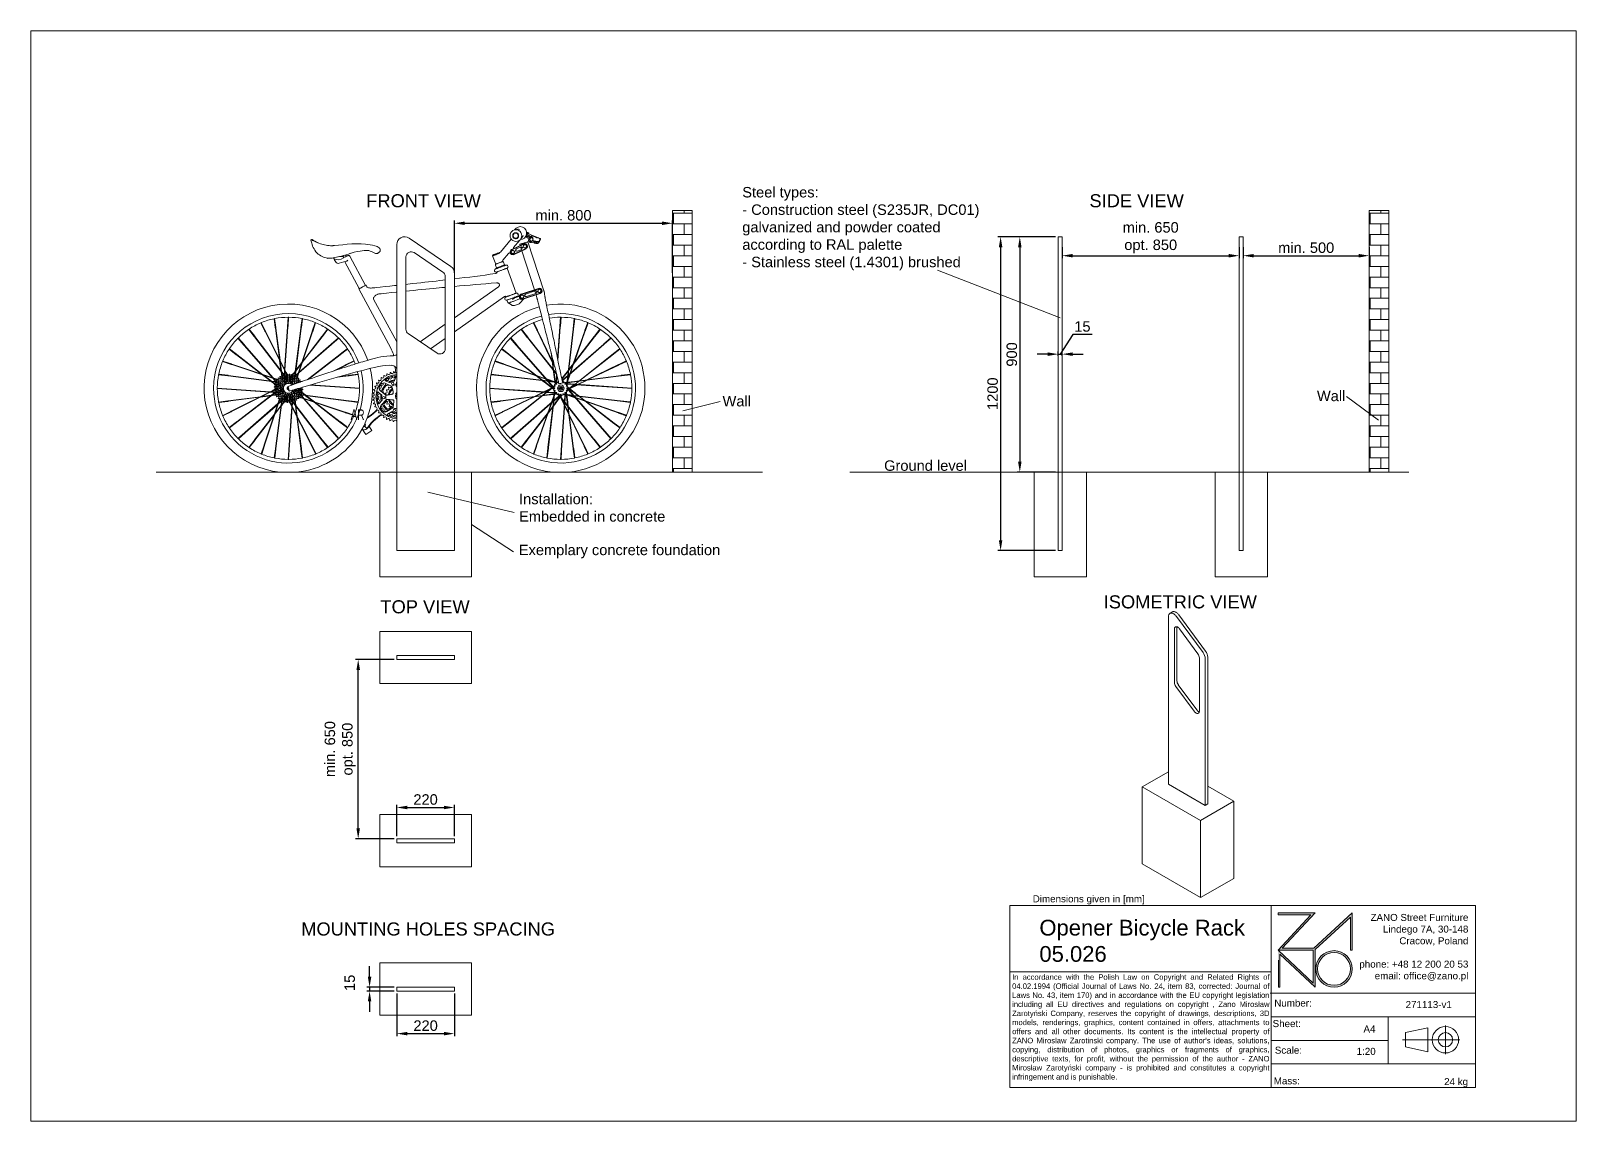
# Paper-space layout 'GB' of a CAD drawing. Header units: millimetres. Extents: x -15 to 281, y -7 to 201.
# The model-space entities are those that its viewports show. They can reach past a viewport. Long polylines and large blocks are cut down to what shows.
import ezdxf

# ---------------------------------------------------------------- set-up
doc = ezdxf.new("R2010")
doc.units = ezdxf.units.MM
doc.linetypes.add('HIDDEN', pattern=[1.905, 1.27, -0.635])
for name, color, linetype, lineweight in [('ZANO_O', 10, 'Continuous', 0), ('ZANO_R', 7, 'Continuous', 0), ('ZANO_R_przerywana', 7, 'HIDDEN', 0), ('ZANO_W', 1, 'Continuous', 0)]:
    doc.layers.add(name, color=color, linetype=linetype, lineweight=lineweight)
doc.layers.add('ZANO_P', color=7, linetype='Continuous', lineweight=0, true_color=0xffffff)
doc.styles.add('Arial', font='arial.ttf')
doc.styles.add('SLDTEXTSTYLE0', font='TXT', dxfattribs={"width": 0.7})
doc.styles.get("Standard").update_dxf_attribs({"font": 'ARIALUNI.TTF'})
doc.dimstyles.new('pl i ang', dxfattribs={"dimtxt": 50, "dimasz": 50, "dimexe": 1.25, "dimexo": 0.625, "dimgap": 10, "dimtad": 1, "dimtoh": 1, "dimtxsty": 'Standard', "dimcen": 2.5, "dimclrd": 1, "dimclre": 1, "dimclrt": 1, "dimadec": 0, "dimazin": 0, "dimtfac": 1, "dimtmove": 0, "dimatfit": 3, "dimfxl": 1, "dimarcsym": 1})

psp = doc.layouts.new('GB')

# ---------------------------------------------------------------- texts
at = {"layer": 'ZANO_O', "attachment_point": 1, "style": 'Arial'}
for s, insert, char_height, width in [('\\pxql;Steel types:\\P- Construction steel (S235JR, DC01)\\Pgalvanized and powder coated\\Paccording to RAL palette\\P- Stainless steel (1.4301) brushed', (121.13, 171.39), 2, 54.5279), ('FRONT VIEW', (49.24, 170.01), 2.5, 27.6046), ('SIDE VIEW', (187.5, 170.01), 2.5, 22.2681), ('Wall', (117.36, 131.45), 2, 19.6442), ('Wall', (230.99, 132.45), 2, 19.6442), ('Ground level', (148.25, 119.13), 2, 19.6442), ('\\pxql;Installation:\\PEmbedded in concrete', (78.46, 112.75), 2, 43.6982), ('\\pxql;Exemplary concrete foundation', (78.41, 103.01), 2, 40.9408), ('TOP VIEW', (51.95, 92.39), 2.5, 24.0457), ('ISOMETRIC VIEW', (190.22, 93.33), 2.5, 32.1424), ('MOUNTING HOLES SPACING', (36.82, 30.8), 2.5, 51.246)]:
    psp.add_mtext(s, dxfattribs=dict(at, insert=insert, char_height=char_height, width=width))
at = {"layer": 'ZANO_R', "attachment_point": 1, "style": 'Arial'}
for s, insert, char_height, width in [('Dimensions given in [mm]', (176.66, 35.99), 1.3388, 1792.8014), ('\\pxqr;ZANO Street Furniture\\PLindego 7A, 30-148\\PCracow, Poland\\P\\Pphone: +48 12 200 20 53\\Pemail: office@zano.pl', (227.66, 32.43), 1.3388, 32.2827), ("\\pxqj;In accordance with the Polish Law on Copyright and Related Rights of 04.02.1994 (Official Journal of Laws No. 24, item 83, corrected: Journal of Laws No. 43, item 170) and in accordance with the EU copyright legislation including all EU directives and regulations on copyright , Zano Mirosław Zarotyński Company, reserves the copyright of drawings, descriptions, 3D models, renderings, graphics, content contained in offers, attachments to offers and all other documents. Its content is the intellectual property of ZANO Miroslaw Zarotinski company. The use of author's ideas, solutions, copying, distribution of photos, graphics or fragments of graphics, descriptive texts, for profit, without the permission of the author - ZANO Mirosław Zarotyński company - is prohibited and constitutes a copyright infringement and is punishable.", (172.72, 20.88), 1.04, 49.0591), ('Number:', (222.83, 16.06), 1.339, 254.3232), ('271113-v1', (247.94, 15.77), 1.339, 10.9473), ('Sheet:', (222.52, 12.13), 1.339, 254.3232), ('A4', (239.89, 11.1), 1.339, 254.3232), ('Scale:', (222.94, 7.05), 1.339, 254.3232), ('1:20', (238.58, 6.83), 1.339, 4.2023), ('Mass:', (222.73, 1.18), 1.339, 254.3232), ('24 kg', (255.31, 1.04), 1.339, 5.8209)]:
    psp.add_mtext(s, dxfattribs=dict(at, insert=insert, char_height=char_height, width=width))
at = {"layer": 'ZANO_R', "color": 1, "insert": (177.93, 31.31), "char_height": 3.0126, "width": 44.3227, "attachment_point": 1, "style": 'Arial'}
psp.add_mtext('\\pxql;{\\C256;Opener Bicycle Rack 05.026}', dxfattribs=at)

msp = doc.modelspace()

# ---------------------------------------------------------------- texts
at = {"layer": 'ZANO_R', "insert": (-99, 2320.4), "char_height": 41.09, "attachment_point": 1, "style": 'SLDTEXTSTYLE0'}
msp.add_mtext('AR', dxfattribs=at)

# ---------------------------------------------------------------- blocks, each defined once
blk = doc.blocks.new('*D469')
at = {"layer": 'ZANO_W', "color": 1, "lineweight": -2}
for p, q in [((297.6, 2842), (297.6, 3042)), ((337.6, 3032), (1092.1, 3032)), ((1132.1, 2842), (1132.1, 3042))]:
    blk.add_line(p, q, dxfattribs=at)
at = {"layer": 'ZANO_W', "color": 1}
for points in [[(337.6, 3038.6), (337.6, 3025.3), (297.6, 3032)], [(1092.1, 3025.3), (1092.1, 3038.6), (1132.1, 3032)]]:
    blk.add_solid(points, dxfattribs=at)
at = {"layer": 'ZANO_W', "color": 1, "insert": (714.9, 3062.4), "char_height": 40, "attachment_point": 5, "style": 'Arial'}
blk.add_mtext('min. 800', dxfattribs=at)
blk = doc.blocks.new('*D496')
at = {"layer": 'ZANO_W', "color": 1, "lineweight": -2}
for p, q in [((2596.5, 2980.4), (2449.6, 2980.4)), ((2459.6, 2940.4), (2459.6, 2120.4)), ((2596.5, 2080.4), (2449.6, 2080.4))]:
    blk.add_line(p, q, dxfattribs=at)
at = {"layer": 'ZANO_W', "color": 1}
for points in [[(2466.3, 2940.4), (2453, 2940.4), (2459.6, 2980.4)], [(2453, 2120.4), (2466.3, 2120.4), (2459.6, 2080.4)]]:
    blk.add_solid(points, dxfattribs=at)
at = {"layer": 'ZANO_W', "color": 1, "insert": (2429.2, 2530.4), "char_height": 40, "attachment_point": 5, "rotation": 90, "style": 'Arial'}
blk.add_mtext('900', dxfattribs=at)
blk = doc.blocks.new('*D497')
at = {"layer": 'ZANO_W', "color": 1, "lineweight": -2}
for p, q in [((2596.5, 2980.4), (2376.2, 2980.4)), ((2386.2, 2940.4), (2386.2, 1820.4)), ((2596.5, 1780.4), (2376.2, 1780.4))]:
    blk.add_line(p, q, dxfattribs=at)
at = {"layer": 'ZANO_W', "color": 1}
for points in [[(2392.9, 2940.4), (2379.5, 2940.4), (2386.2, 2980.4)], [(2379.5, 1820.4), (2392.9, 1820.4), (2386.2, 1780.4)]]:
    blk.add_solid(points, dxfattribs=at)
at = {"layer": 'ZANO_W', "color": 1, "insert": (2355.8, 2380.4), "char_height": 40, "attachment_point": 5, "rotation": 90, "style": 'Arial'}
blk.add_mtext('1200', dxfattribs=at)
blk = doc.blocks.new('*D498')
at = {"layer": 'ZANO_W', "color": 1, "lineweight": -2}
for p, q in [((2662, 2606.8), (2614, 2531.6)), ((2735.9, 2606.8), (2662, 2606.8)), ((2606.5, 2525.4), (2606.5, 2541.6)), ((2621.5, 2525.4), (2621.5, 2541.6)), ((2566.5, 2531.6), (2526.5, 2531.6)), ((2606.5, 2531.6), (2621.5, 2531.6)), ((2661.5, 2531.6), (2701.5, 2531.6))]:
    blk.add_line(p, q, dxfattribs=at)
at = {"layer": 'ZANO_W', "color": 1}
for points in [[(2566.5, 2524.9), (2566.5, 2538.3), (2606.5, 2531.6)], [(2661.5, 2538.3), (2661.5, 2524.9), (2621.5, 2531.6)]]:
    blk.add_solid(points, dxfattribs=at)
at = {"layer": 'ZANO_W', "color": 1, "insert": (2699, 2637.2), "char_height": 40, "attachment_point": 5, "style": 'Arial'}
blk.add_mtext('15', dxfattribs=at)
blk = doc.blocks.new('*D499')
at = {"layer": 'ZANO_W', "color": 1, "lineweight": -2}
for p, q in [((2621.5, 2940.4), (2621.5, 2898)), ((2661.5, 2908), (3258.6, 2908)), ((3298.6, 2940.4), (3298.6, 2898))]:
    blk.add_line(p, q, dxfattribs=at)
at = {"layer": 'ZANO_W', "color": 1}
for points in [[(2661.5, 2914.6), (2661.5, 2901.3), (2621.5, 2908)], [(3258.6, 2901.3), (3258.6, 2914.6), (3298.6, 2908)]]:
    blk.add_solid(points, dxfattribs=at)
at = {"layer": 'ZANO_W', "color": 1, "insert": (2960.1, 2977), "char_height": 40, "attachment_point": 5, "style": 'Arial'}
blk.add_mtext('min. 650\\Popt. 850', dxfattribs=at)
blk = doc.blocks.new('*D500')
at = {"layer": 'ZANO_W', "color": 1, "lineweight": -2}
for p, q in [((3313.6, 2940.4), (3313.6, 2898)), ((3353.6, 2908), (3755.6, 2908)), ((3795.6, 2940.4), (3795.6, 2898))]:
    blk.add_line(p, q, dxfattribs=at)
at = {"layer": 'ZANO_W', "color": 1}
for points in [[(3353.6, 2914.6), (3353.6, 2901.3), (3313.6, 2908)], [(3755.6, 2901.3), (3755.6, 2914.6), (3795.6, 2908)]]:
    blk.add_solid(points, dxfattribs=at)
at = {"layer": 'ZANO_W', "color": 1, "insert": (3554.6, 2938.4), "char_height": 40, "attachment_point": 5, "style": 'Arial'}
blk.add_mtext('min. 500', dxfattribs=at)
blk = doc.blocks.new('*D501')
at = {"layer": 'ZANO_W', "color": 1, "lineweight": -2}
for p, q in [((77.6, 688.8), (77.6, 808.4)), ((117.6, 798.4), (257.6, 798.4)), ((297.6, 688.8), (297.6, 808.4))]:
    blk.add_line(p, q, dxfattribs=at)
at = {"layer": 'ZANO_W', "color": 1}
for points in [[(117.6, 805.1), (117.6, 791.7), (77.6, 798.4)], [(257.6, 791.7), (257.6, 805.1), (297.6, 798.4)]]:
    blk.add_solid(points, dxfattribs=at)
at = {"layer": 'ZANO_W', "color": 1, "insert": (187.6, 828.8), "char_height": 40, "attachment_point": 5, "style": 'Arial'}
blk.add_mtext('220', dxfattribs=at)
blk = doc.blocks.new('*D502')
at = {"layer": 'ZANO_W', "color": 1, "lineweight": -2}
for p, q in [((67.6, 1364.4), (-80, 1364.4)), ((-70, 718.8), (-70, 1324.4)), ((67.6, 678.8), (-80, 678.8))]:
    blk.add_line(p, q, dxfattribs=at)
at = {"layer": 'ZANO_W', "color": 1}
for points in [[(-63.3, 1324.4), (-76.7, 1324.4), (-70, 1364.4)], [(-76.7, 718.8), (-63.3, 718.8), (-70, 678.8)]]:
    blk.add_solid(points, dxfattribs=at)
at = {"layer": 'ZANO_W', "color": 1, "insert": (-139, 1021.6), "char_height": 40, "attachment_point": 5, "rotation": 90, "style": 'Arial'}
blk.add_mtext('min. 650\\Popt. 850', dxfattribs=at)
blk = doc.blocks.new('*D503')
at = {"layer": 'ZANO_W', "color": 1, "lineweight": -2}
for p, q in [((-26.5, 151.8), (-26.5, 191.8)), ((67.7, 111.8), (-36.5, 111.8)), ((67.7, 96.8), (-36.5, 96.8)), ((-26.5, 111.8), (-26.5, 96.8)), ((-26.5, 56.8), (-26.5, 16.8))]:
    blk.add_line(p, q, dxfattribs=at)
at = {"layer": 'ZANO_W', "color": 1}
for points in [[(-33.2, 151.8), (-19.9, 151.8), (-26.5, 111.8)], [(-19.9, 56.8), (-33.2, 56.8), (-26.5, 96.8)]]:
    blk.add_solid(points, dxfattribs=at)
at = {"layer": 'ZANO_W', "color": 1, "insert": (-102.4, 128), "char_height": 40, "attachment_point": 5, "rotation": 90, "style": 'Arial'}
blk.add_mtext('15', dxfattribs=at)
blk = doc.blocks.new('*D504')
at = {"layer": 'ZANO_W', "color": 1, "lineweight": -2}
for p, q in [((77.7, 86.8), (77.7, -76.2)), ((297.6, 86.8), (297.6, -76.2)), ((117.7, -66.2), (257.6, -66.2))]:
    blk.add_line(p, q, dxfattribs=at)
at = {"layer": 'ZANO_W', "color": 1}
for points in [[(117.7, -59.5), (117.7, -72.9), (77.7, -66.2)], [(257.6, -72.9), (257.6, -59.5), (297.6, -66.2)]]:
    blk.add_solid(points, dxfattribs=at)
at = {"layer": 'ZANO_W', "color": 1, "insert": (187.7, -35.8), "char_height": 40, "attachment_point": 5, "style": 'Arial'}
blk.add_mtext('220', dxfattribs=at)

# ---------------------------------------------------------------- dimensions: what is measured, and where the dimension line sits
at = {"layer": 'ZANO_W'}
for base, p1, p2, text, picture, middle in [((1132.1, 3032), (297.6, 2832), (1132.1, 2832), 'min. 800', '*D469', (714.9, 3062.4)), ((3298.6, 2908), (2621.5, 2950.4), (3298.6, 2950.4), 'min. 650\\Popt. 850', '*D499', (2960.1, 2977)), ((3795.6, 2908), (3313.6, 2950.4), (3795.6, 2950.4), 'min. 500', '*D500', (3554.6, 2938.4))]:
    dim = msp.add_linear_dim(base=base, p1=p1, p2=p2, text=text, dimstyle='pl i ang', override={"dimtxt": 40, "dimasz": 40, "dimexe": 10, "dimexo": 10, "dimtoh": 0, "dimdec": 0, "dimtxsty": 'Arial', "dimtdec": 0, "dimtmove": 1}, dxfattribs=at)
    dim.commit()
    dim.dimension.update_dxf_attribs({"geometry": picture, "text_midpoint": middle})
for base, p1, p2, picture, middle in [((2386.2, 1780.4), (2606.5, 2980.4), (2606.5, 1780.4), '*D497', (2355.8, 2380.4)), ((2459.6, 2080.4), (2606.5, 2980.4), (2606.5, 2080.4), '*D496', (2429.2, 2530.4)), ((-26.5, 96.8), (77.7, 111.8), (77.7, 96.8), '*D503', (-102.4, 128))]:
    dim = msp.add_linear_dim(base=base, p1=p1, p2=p2, angle=90, dimstyle='pl i ang', override={"dimtxt": 40, "dimasz": 40, "dimexe": 10, "dimexo": 10, "dimtoh": 0, "dimdec": 0, "dimtxsty": 'Arial', "dimtdec": 0, "dimtmove": 1}, dxfattribs=at)
    dim.commit()
    dim.dimension.update_dxf_attribs({"geometry": picture, "text_midpoint": middle})
dim = msp.add_linear_dim(base=(2621.5, 2531.6), p1=(2606.5, 2515.4), p2=(2621.5, 2515.4), dimstyle='pl i ang', override={"dimtxt": 40, "dimasz": 40, "dimexe": 10, "dimexo": 10, "dimtoh": 0, "dimdec": 0, "dimtxsty": 'Arial', "dimtdec": 0, "dimtmove": 1}, dxfattribs=at)
dim.commit()
dim.dimension.update_dxf_attribs({"geometry": '*D498', "text_midpoint": (2672, 2606.8), "dimtype": 160})
dim = msp.add_linear_dim(base=(-70, 1364.4), p1=(77.6, 678.8), p2=(77.6, 1364.4), angle=90, text='min. 650\\Popt. 850', dimstyle='pl i ang', override={"dimtxt": 40, "dimasz": 40, "dimexe": 10, "dimexo": 10, "dimtoh": 0, "dimdec": 0, "dimtxsty": 'Arial', "dimtdec": 0, "dimtmove": 1}, dxfattribs=at)
dim.commit()
dim.dimension.update_dxf_attribs({"geometry": '*D502', "text_midpoint": (-139, 1021.6)})
for base, p1, p2, picture, middle in [((297.6, 798.4), (77.6, 678.8), (297.6, 678.8), '*D501', (187.6, 828.8)), ((297.6, -66.2), (77.7, 96.8), (297.6, 96.8), '*D504', (187.7, -35.8))]:
    dim = msp.add_linear_dim(base=base, p1=p1, p2=p2, dimstyle='pl i ang', override={"dimtxt": 40, "dimasz": 40, "dimexe": 10, "dimexo": 10, "dimtoh": 0, "dimdec": 0, "dimtxsty": 'Arial', "dimtdec": 0, "dimtmove": 1}, dxfattribs=at)
    dim.commit()
    dim.dimension.update_dxf_attribs({"geometry": picture, "text_midpoint": middle})

# ---------------------------------------------------------------- hatches: boundary and pattern name
at = {"layer": 'ZANO_R', "ltscale": 10, "transparency": 33554559}
h = msp.add_hatch(dxfattribs=at)
h.set_pattern_fill('AR-B816', scale=0.2)
h.set_pattern_definition([(0, (-10162.286, 2704.406), (0, 40.64), []), (90, (-10162.286, 2704.406), (-40.64, 40.64), [40.64, -40.64])])
h.paths.add_polyline_path([(1132.1, 3080.4), (1132.1, 2080.4), (1207.1, 2080.4), (1207.1, 3080.4)])
h = msp.add_hatch(dxfattribs=at)
h.set_pattern_fill('AR-B816', scale=0.2)
h.set_pattern_definition([(0, (-7498.76, 2704.406), (0, 40.64), []), (90, (-7498.76, 2704.406), (-40.64, 40.64), [40.64, -40.64])])
h.paths.add_polyline_path([(3795.6, 3080.4), (3795.6, 2080.4), (3870.6, 2080.4), (3870.6, 3080.4)])

# ---------------------------------------------------------------- linework, layer by layer
at = {"layer": 'ZANO_R'}
for p, q in [((1132.1, 2080.4), (1132.1, 3080.4)), ((1132.1, 3080.4), (1207.1, 3080.4)), ((1207.1, 3080.4), (1207.1, 2080.4)), ((3795.6, 2080.4), (3795.6, 3080.4)), ((3795.6, 3080.4), (3870.6, 3080.4)), ((3870.6, 3080.4), (3870.6, 2080.4)), ((284.5, 2866.8), (124.5, 2975.2)), ((515.2, 2971.3), (473.6, 2921.6)), ((524, 2939.7), (547.7, 2968)), ((526.7, 2994.6), (526.2, 2994.4)), ((569.6, 2980.3), (578.9, 2975.2)), ((571, 2982.5), (581, 2978.5)), ((573.9, 2997.4), (577, 2996.3)), ((625.2, 2973.5), (574.5, 2994.5)), ((574.7, 2983.4), (575.5, 2983.8)), ((581.8, 2980.5), (574.7, 2983.4)), ((575.9, 2986.3), (575.2, 2984.5)), ((576.4, 2987.5), (583.4, 2984.6)), ((640.1, 2774.1), (579.1, 2961.3)), ((581.4, 2985.5), (580.1, 2982.2)), ((582.7, 2971.2), (581.1, 2968.2)), ((581.1, 2968.1), (581.1, 2968.2)), ((581.2, 2968.2), (581.2, 2968)), ((582.2, 2991.3), (582.4, 2991.7)), ((583.6, 2972.8), (582.7, 2971.2)), ((585.8, 2978.4), (583.5, 2972.5)), ((583.6, 2972.5), (583.6, 2972.5)), ((585.9, 2978.3), (585.9, 2978.4)), ((588.6, 2975), (586.2, 2969.1)), ((586.2, 2969.1), (586.2, 2968.9)), ((592.5, 2982.3), (592.1, 2981.5)), ((592.7, 2959.2), (593, 2959.8)), ((593.1, 2959.9), (593.4, 2960.5)), ((595.7, 2983.9), (612.7, 2978.2)), ((596, 2965.2), (598.3, 2971.1)), ((596, 2965.5), (604.8, 2961.4)), ((599.1, 2965.6), (604.6, 2963)), ((604.8, 2961.4), (604.2, 2961)), ((605.5, 2962.6), (604.8, 2961.4)), ((605.5, 2962.6), (604.9, 2961.6)), ((604.9, 2961.6), (604.9, 2961.6)), ((604.9, 2961.6), (604.9, 2961.6)), ((607.4, 2961.7), (606.4, 2959.7)), ((606.4, 2959.8), (607.2, 2960.3)), ((607.2, 2960.3), (607.9, 2961.5)), ((612.7, 2978.2), (612.1, 2977.8)), ((612.2, 2976.8), (612.7, 2978.2)), ((614.4, 2976.8), (614.1, 2976.1)), ((614.4, 2976.8), (615.2, 2977.3)), ((615.3, 2956.1), (615.4, 2956)), ((616.1, 2957.2), (616.8, 2956.8)), ((619.5, 2960.4), (616.8, 2961.8)), ((619.6, 2960.5), (617.1, 2961.9)), ((618, 2956.1), (618, 2956.1)), ((619.3, 2956.8), (620, 2957.2)), ((619.5, 2962.3), (622.1, 2960.9)), ((620.7, 2962.6), (620.4, 2962.7)), ((620.8, 2962.7), (620.5, 2962.8)), ((620.7, 2959.8), (621.5, 2961.3)), ((620.7, 2959.8), (621.5, 2961.3)), ((621, 2958.3), (621.5, 2959.1)), ((621, 2958.2), (621, 2958.3)), ((621, 2958.2), (621, 2958.2)), ((621.2, 2963.2), (622, 2963.7)), ((622.1, 2960.9), (622.6, 2961.2)), ((622.6, 2961.2), (623.1, 2962)), ((623.4, 2965.7), (623, 2964.9)), ((623.1, 2962.1), (623.1, 2962.2)), ((623.1, 2962), (623.1, 2962.1)), ((623.2, 2964.5), (623.9, 2964.9)), ((623.2, 2964.5), (623.2, 2964.5)), ((623.4, 2965.8), (623.4, 2965.7)), ((623.7, 2974.1), (623.9, 2974)), ((625.3, 2969.9), (623.7, 2966)), ((623.8, 2966.1), (624.5, 2965.9)), ((624.1, 2967), (624.8, 2966.7)), ((624.3, 2965.7), (624.5, 2965.9)), ((624.5, 2965.9), (624.8, 2966.7)), ((624.8, 2966.7), (625.3, 2967)), ((625, 2970), (625.4, 2970.8)), ((625, 2970), (625, 2970)), ((625, 2966.1), (625.3, 2967)), ((625.1, 2969.4), (625.8, 2969.1)), ((625.8, 2969.1), (626.1, 2970)), ((626.2, 2969.3), (625.8, 2969.1)), ((625.9, 2969.9), (626.1, 2970)), ((626.3, 2969.4), (626.2, 2969.3)), ((626.3, 2969.4), (626.6, 2970.2)), ((2621.5, 2980.4), (2606.5, 2980.4)), ((2606.5, 2980.4), (2606.5, 2950.4)), ((2621.5, 2980.4), (2621.5, 2950.4)), ((3313.6, 2980.4), (3298.6, 2980.4)), ((3298.6, 2980.4), (3298.6, 2950.4)), ((3313.6, 2980.4), (3313.6, 2950.4)), ((-187.1, 2897.1), (-176.7, 2898.1)), ((-168.9, 2898.8), (-163.9, 2899.3)), ((-163.8, 2898.3), (-164, 2899.7)), ((-161.6, 2947), (-161.1, 2947.1)), ((-161.3, 2947.1), (-161.5, 2947.1)), ((-144.3, 2903.9), (-128.8, 2905.4)), ((-128.9, 2906.9), (-133.9, 2906.4)), ((-126.1, 2903.7), (-125.9, 2901.9)), ((-126, 2902.9), (-116.8, 2903.7)), ((-117.5, 2910.7), (-120.1, 2910.4)), ((-117, 2906), (-116.5, 2906.1)), ((-42.3, 2794.7), (-102.5, 2905.9)), ((2.7, 2916.7), (3.1, 2916.8)), ((3.2, 2917), (3.1, 2916.9)), ((77.6, 2950.4), (77.6, 2080.4)), ((112.6, 2903.2), (112.6, 2626.8)), ((253.8, 2845.3), (143.8, 2919.8)), ((445.5, 2910.9), (444, 2907.6)), ((444, 2907.6), (455.6, 2875.8)), ((464.6, 2917.8), (467.7, 2918.9)), ((464.6, 2917.8), (467.2, 2916)), ((469.4, 2917.7), (467.2, 2916)), ((469.4, 2917.7), (467.7, 2918.9)), ((483.1, 2891.1), (504.7, 2916.8)), ((517.1, 2931.4), (563, 2953.3)), ((563.5, 2952.1), (517.6, 2930.3)), ((525.3, 2914.2), (571.2, 2936.1)), ((571.7, 2934.9), (525.8, 2913.1)), ((532.4, 2928.3), (526.8, 2925.7)), ((533, 2926.9), (527.5, 2924.3)), ((528.9, 2925), (528.3, 2926.4)), ((530.6, 2925.6), (529.9, 2927.1)), ((530.6, 2927.4), (531.2, 2926.1)), ((535, 2934.4), (549.4, 2941.2)), ((553.7, 2932), (539.4, 2925.2)), ((547.7, 2951.1), (549.1, 2946.7)), ((550.8, 2941.6), (553.9, 2932.1)), ((555.5, 2927.2), (604.1, 2777.8)), ((561.3, 2942.1), (555.8, 2939.4)), ((562, 2940.7), (556.4, 2938.1)), ((559, 2941), (559.7, 2939.6)), ((2606.5, 2950.4), (2606.5, 2080.4)), ((2621.5, 2950.4), (2621.5, 2080.4)), ((3298.6, 2950.4), (3298.6, 2080.4)), ((3313.6, 2950.4), (3313.6, 2080.4)), ((-157.1, 2885.4), (-161.6, 2893.7)), ((-159.1, 2894.4), (-158.6, 2894.5)), ((-116, 2886.5), (-142.5, 2879.2)), ((-121.5, 2885), (-65.8, 2782)), ((297.6, 2080.4), (297.6, 2842)), ((455.6, 2875.8), (454.6, 2874.4)), ((454.7, 2874.3), (454.7, 2874.3)), ((459, 2861.7), (455.2, 2872.4)), ((459.3, 2861.8), (473.7, 2867)), ((459.5, 2845.6), (460.2, 2843.6)), ((460.5, 2862.2), (461.4, 2859.9)), ((474.2, 2867.2), (488.6, 2872.5)), ((482.5, 2885.5), (482.3, 2886.1)), ((484.1, 2885.1), (482.5, 2885.5)), ((485, 2883.2), (488.9, 2872.6)), ((488.2, 2869.6), (487.4, 2872)), ((533.6, 2764.5), (498.9, 2860)), ((-68, 2780.8), (54.3, 2554.7)), ((-36.6, 2789.4), (-40.1, 2795.9)), ((262.6, 2552.3), (262.6, 2828.7)), ((465.8, 2789.5), (297.6, 2670.9)), ((553.5, 2760.9), (619.7, 2783)), ((620.1, 2781.8), (553.9, 2759.7)), ((77.6, 2578.3), (-11, 2742.2)), ((297.6, 2616.5), (489.2, 2751.6)), ((493.5, 2752.3), (494.2, 2750.2)), ((498.6, 2738.2), (502, 2728.7)), ((516.1, 2719.6), (506.2, 2726.6)), ((547.3, 2742.5), (522.6, 2733.5)), ((542.6, 2722.6), (527.2, 2717.8)), ((528.5, 2746.4), (543.9, 2752)), ((538.8, 2750.2), (537.9, 2752.6)), ((546.1, 2751.2), (546.3, 2752.5)), ((546.3, 2749.3), (546.1, 2751.2)), ((547, 2752.4), (546.3, 2752.5)), ((548.5, 2744.6), (547.4, 2746.1)), ((563, 2742.7), (548.2, 2726.3)), ((549.5, 2743.7), (548.5, 2744.6)), ((549.5, 2743.7), (549.7, 2744)), ((559.5, 2742.8), (625.7, 2765)), ((626.1, 2763.8), (559.9, 2741.6)), ((562.4, 2754), (566.7, 2755.4)), ((562.9, 2752.6), (567.2, 2754)), ((606.3, 2773.2), (570.1, 2761.1)), ((573.3, 2751.5), (609.5, 2763.5)), ((605.7, 2773), (608.7, 2763.8)), ((608.7, 2763.9), (608.8, 2763.3)), ((609, 2764), (609.1, 2763.4)), ((612.4, 2770.7), (616.7, 2772.1)), ((613.4, 2745.4), (612.7, 2747.3)), ((612.9, 2769.2), (617.2, 2770.7)), ((643.6, 2754.5), (643.7, 2753.7)), ((-391.5, 2667.1), (-387, 2632.9)), ((-385, 2633.2), (-389.5, 2667.6)), ((-338, 2672.7), (-340.4, 2637.8)), ((-338.4, 2637.7), (-336, 2672.7)), ((-284.8, 2667.6), (-289.3, 2633.1)), ((-287.3, 2632.9), (-282.8, 2667.2)), ((703.4, 2672.7), (701, 2638.1)), ((703, 2638), (705.4, 2672.7)), ((756, 2666.7), (751.7, 2629.2)), ((753.7, 2629), (758, 2666.4)), ((-488.6, 2626.4), (-467.4, 2598.8)), ((-465.8, 2600.1), (-487, 2627.5)), ((-442.7, 2651.2), (-427, 2619.9)), ((-425.2, 2620.8), (-440.9, 2652.1)), ((-426, 2618.6), (-346.6, 2460.3)), ((-345.3, 2461), (-424.7, 2619.2)), ((-386.6, 2631.4), (-371.1, 2512.4)), ((-369, 2508.3), (-385.1, 2631.6)), ((-340.3, 2636.2), (-351.5, 2473.3)), ((-350.1, 2470.7), (-338.8, 2636.1)), ((-289.2, 2631.5), (-311.9, 2455.1)), ((-310.4, 2454.9), (-287.7, 2631.3)), ((-246.1, 2617.8), (-301.8, 2449.8)), ((-300.4, 2449.3), (-244.6, 2617.3)), ((-234.8, 2652.7), (-245.8, 2619.4)), ((-243.9, 2618.8), (-232.9, 2652)), ((-187.3, 2627.7), (-208.4, 2600.4)), ((-206.8, 2599.1), (-185.6, 2626.6)), ((121.4, 2610.3), (231.4, 2535.7)), ((262.6, 2646.2), (167.4, 2579.1)), ((553, 2625.3), (576.4, 2595.8)), ((578, 2597), (554.6, 2626.6)), ((599.4, 2651.6), (613, 2623.3)), ((614.9, 2624.1), (601.3, 2652.3)), ((613.9, 2622), (671.9, 2501.2)), ((671.3, 2506), (615.3, 2622.6)), ((701.1, 2636.5), (692.6, 2512.5)), ((693.8, 2506.8), (702.7, 2636.4)), ((751.8, 2627.7), (731.3, 2451.2)), ((732.8, 2451.1), (753.3, 2627.5)), ((796.7, 2621.2), (752.4, 2494.8)), ((755.3, 2498.7), (798.1, 2620.7)), ((807.4, 2652.4), (797, 2622.8)), ((798.9, 2622.1), (809.3, 2651.6)), ((854.4, 2627.5), (833.3, 2600.1)), ((834.9, 2598.9), (856.1, 2626.4)), ((-563.7, 2550.6), (-536.4, 2529.5)), ((-535.1, 2531.2), (-562.6, 2552.3)), ((-529.8, 2592.3), (-506.9, 2566)), ((-505.3, 2567.3), (-528.4, 2593.8)), ((-505.6, 2565), (-398.4, 2441.9)), ((-395.5, 2440.9), (-504.5, 2566)), ((-466.2, 2597.7), (-357.6, 2457)), ((-356.4, 2457.9), (-465, 2598.7)), ((-297, 2459.6), (-172, 2568.5)), ((-173, 2569.6), (-296, 2462.4)), ((-283.7, 2499.5), (-207.9, 2598)), ((-209.1, 2599), (-282.3, 2503.9)), ((-145.6, 2593.8), (-171.9, 2570.9)), ((-170.6, 2569.3), (-144.1, 2592.4)), ((-111.5, 2552.7), (-139.1, 2531.4)), ((-137.8, 2529.8), (-110.4, 2551)), ((206.8, 2552.4), (262.6, 2591.8)), ((477.9, 2550.9), (505.3, 2529.8)), ((506.5, 2531.4), (479, 2552.6)), ((511.6, 2592.3), (534.3, 2566.2)), ((535.9, 2567.6), (513, 2593.8)), ((535.5, 2565.2), (652.4, 2431.1)), ((653.6, 2432.1), (536.7, 2566.2)), ((577.6, 2594.7), (687.9, 2455.5)), ((688, 2457.8), (578.8, 2595.7)), ((868.7, 2569.9), (734.6, 2453)), ((735, 2469.8), (833.7, 2597.8)), ((832.5, 2598.7), (735.3, 2472.8)), ((735.6, 2451.8), (869.7, 2568.7)), ((895.8, 2593.8), (869.7, 2571.1)), ((871, 2569.6), (897.3, 2592.4)), ((928.8, 2552.4), (899.3, 2529)), ((900.5, 2527.4), (930, 2550.8)), ((-588.7, 2503.1), (-555.4, 2492.1)), ((-554.7, 2494), (-588, 2505)), ((-553.8, 2491.8), (-385.8, 2436.1)), ((-385.3, 2437.5), (-553.3, 2493.3)), ((-535, 2528.8), (-439.9, 2455.6)), ((-435.5, 2454.2), (-534, 2530)), ((-370.5, 2507.8), (-365.5, 2469.7)), ((-363.6, 2467.3), (-368.4, 2503.7)), ((-308.9, 2466.8), (-286.6, 2495.8)), ((-285.1, 2500.2), (-308.5, 2469.8)), ((-140.2, 2530.2), (-265.6, 2433.4)), ((-261.2, 2434.9), (-139.2, 2529)), ((-119.4, 2490), (-165.6, 2466.8)), ((-155.9, 2470), (-118.7, 2488.7)), ((-86.7, 2506.7), (-118.1, 2491)), ((-117.2, 2489.2), (-85.9, 2504.9)), ((77.6, 2531.2), (77.3, 2530.9)), ((453, 2503.9), (482.6, 2493.5)), ((483.3, 2495.4), (453.8, 2505.8)), ((484.2, 2493.2), (610.6, 2448.9)), ((606.7, 2451.8), (484.7, 2494.7)), ((506.7, 2529), (632.6, 2431.8)), ((635.6, 2431.5), (507.6, 2530.2)), ((667.2, 2538), (675.5, 2473.6)), ((677.3, 2471.3), (670.2, 2526.7)), ((680.7, 2486.4), (673.4, 2501.7)), ((674, 2496.9), (682.7, 2478.8)), ((750.7, 2490.3), (739, 2456.9)), ((741.3, 2458.9), (753.7, 2494.1)), ((898.2, 2527.8), (759, 2417.5)), ((759.9, 2416.3), (899.1, 2526.6)), ((925.4, 2491.5), (804.7, 2433.5)), ((809.5, 2434.1), (926.1, 2490.1)), ((955, 2506), (926.7, 2492.4)), ((927.6, 2490.5), (955.8, 2504.1)), ((-603.6, 2453.1), (-569.1, 2448.7)), ((-568.8, 2450.7), (-603.2, 2455.1)), ((-567.5, 2448.7), (-391.1, 2426)), ((-390.9, 2427.5), (-567.3, 2450.2)), ((-436.2, 2452.8), (-405.8, 2429.4)), ((-402.8, 2429), (-431.8, 2451.4)), ((-403.4, 2427.6), (-394.2, 2420.5)), ((-393.3, 2421.7), (-400.4, 2427.2)), ((-396.4, 2439.6), (-389.3, 2431.4)), ((-388.1, 2432.4), (-393.6, 2438.7)), ((-389.6, 2425.5), (-383.8, 2424.8)), ((-385.8, 2427.1), (-389.3, 2427.6)), ((-388.4, 2430.1), (-383.8, 2424.7)), ((-387.1, 2423.3), (-386.6, 2423.5)), ((-381.9, 2425.7), (-386.9, 2431.4)), ((-386.3, 2425.1), (-386.1, 2424.6)), ((-384.4, 2435.4), (-377.1, 2433)), ((-375.6, 2434.6), (-383.7, 2437.3)), ((-381.2, 2426.5), (-382.8, 2426.7)), ((-382.5, 2431.7), (-382, 2431.8)), ((-381.7, 2423.6), (-381.2, 2423.8)), ((-381.4, 2433.3), (-381.3, 2432.7)), ((-380.7, 2425.6), (-380.5, 2425.1)), ((-376.5, 2439.1), (-375.9, 2439.1)), ((-376.4, 2431.9), (-375.9, 2432)), ((-376.1, 2424), (-375.5, 2424.2)), ((-375.1, 2440.5), (-375.1, 2440)), ((-375, 2433.6), (-375, 2433.1)), ((-374.7, 2426.2), (-374.6, 2425.7)), ((-370.1, 2424.5), (-369.6, 2424.6)), ((-370, 2432.1), (-369.4, 2432.2)), ((-369.6, 2439), (-369.1, 2439)), ((-369.3, 2445.4), (-368.7, 2445.3)), ((-368.3, 2426.9), (-368.2, 2426.3)), ((-368.1, 2434), (-368.2, 2433.4)), ((-367.9, 2440.4), (-368, 2439.9)), ((-367.7, 2446.5), (-367.8, 2446)), ((-365.1, 2466.7), (-363.6, 2455.3)), ((-363.7, 2453.7), (-362.6, 2445.2)), ((-362.1, 2455.5), (-363.3, 2464.3)), ((-362.9, 2432.3), (-362.3, 2432.2)), ((-362.2, 2438.7), (-361.7, 2438.6)), ((-360.8, 2447.4), (-361.6, 2453.9)), ((-361.6, 2444.7), (-361.1, 2444.5)), ((-361.4, 2427.2), (-360.9, 2427.2)), ((-361.1, 2450.3), (-360.6, 2450.1)), ((-360.5, 2434.1), (-360.6, 2433.6)), ((-360, 2440.1), (-360.1, 2439.6)), ((-359.6, 2445.7), (-359.8, 2445.2)), ((-359.3, 2451.2), (-359.5, 2450.7)), ((-359.4, 2428.9), (-359.5, 2428.4)), ((-356.8, 2455.6), (-353.3, 2451)), ((-353, 2454), (-355.2, 2456.8)), ((-353.9, 2437.9), (-353.4, 2437.7)), ((-353.9, 2427.1), (-353.4, 2427)), ((-352.8, 2457.9), (-353.3, 2449.6)), ((-353.2, 2443.4), (-352.7, 2443.2)), ((-353, 2433), (-352.5, 2432.9)), ((-352.6, 2448.6), (-352.1, 2448.4)), ((-351.7, 2470.3), (-352.4, 2459.5)), ((-352.1, 2453.8), (-351.7, 2453.5)), ((-351.1, 2439.1), (-351.3, 2438.6)), ((-351.1, 2428.7), (-351.3, 2428.2)), ((-351, 2423.2), (-351.2, 2422.7)), ((-351, 2454.1), (-350.7, 2457.8)), ((-350.7, 2444.2), (-351, 2443.7)), ((-350.9, 2459.4), (-350.3, 2467.7)), ((-350.7, 2434.1), (-350.9, 2433.6)), ((-350.4, 2449.3), (-350.7, 2448.8)), ((-350.2, 2454.3), (-350.5, 2453.8)), ((-346.2, 2458.8), (-343.3, 2453)), ((-342.3, 2455.6), (-344.3, 2459.7)), ((-344.1, 2426.3), (-343.6, 2426.1)), ((-343.9, 2431.3), (-343.5, 2431)), ((-343.8, 2441), (-343.3, 2440.7)), ((-343.4, 2436.3), (-342.9, 2436)), ((-343.3, 2445.9), (-342.9, 2445.6)), ((-343, 2450.8), (-342.6, 2450.4)), ((-342.7, 2455.6), (-342.3, 2455.2)), ((-340.8, 2455.8), (-341.1, 2455.4)), ((-340.8, 2451), (-341.1, 2450.6)), ((-340.8, 2446.2), (-341.1, 2445.8)), ((-340.8, 2441.4), (-341.1, 2441)), ((-340.8, 2436.6), (-341.1, 2436.2)), ((-340.8, 2431.8), (-341.1, 2431.4)), ((-340.8, 2427), (-341.1, 2426.6)), ((-332.8, 2445.8), (-333.2, 2446.2)), ((-332.8, 2441), (-333.2, 2441.4)), ((-332.8, 2436.2), (-333.2, 2436.6)), ((-332.8, 2431.4), (-333.2, 2431.8)), ((-332.8, 2426.6), (-333.2, 2427)), ((-332.8, 2455.4), (-333.2, 2455.8)), ((-332.8, 2450.6), (-333.2, 2451)), ((-331.6, 2455.2), (-331.2, 2455.6)), ((-331.4, 2450.4), (-330.9, 2450.8)), ((-331, 2445.6), (-330.6, 2445.9)), ((-331, 2436), (-330.6, 2436.3)), ((-330.6, 2440.7), (-330.2, 2441)), ((-330.4, 2431), (-330, 2431.3)), ((-330.3, 2426.1), (-329.8, 2426.3)), ((-323.4, 2453.8), (-323.7, 2454.3)), ((-323.2, 2448.8), (-323.5, 2449.3)), ((-323, 2433.6), (-323.3, 2434.1)), ((-322.9, 2443.7), (-323.2, 2444.2)), ((-322.8, 2422.7), (-322.9, 2423.2)), ((-322.6, 2438.6), (-322.8, 2439.1)), ((-322.7, 2428.2), (-322.8, 2428.7)), ((-322.3, 2453.5), (-321.8, 2453.8)), ((-318.6, 2457.1), (-322, 2452.7)), ((-321.8, 2448.4), (-321.3, 2448.6)), ((-321.4, 2432.9), (-320.9, 2433)), ((-321.2, 2450.3), (-317, 2455.9)), ((-321.2, 2443.2), (-320.8, 2443.4)), ((-320.6, 2427), (-320, 2427.1)), ((-320.5, 2437.7), (-320, 2437.9)), ((-310.4, 2467.4), (-317.4, 2458.2)), ((-316.2, 2457.3), (-310.7, 2464.4)), ((-314.4, 2450.7), (-314.6, 2451.2)), ((-314.4, 2428.4), (-314.5, 2428.9)), ((-314.1, 2445.2), (-314.3, 2445.7)), ((-313.8, 2439.6), (-313.9, 2440.1)), ((-313.4, 2450.1), (-312.9, 2450.3)), ((-313.3, 2433.6), (-313.4, 2434.1)), ((-307.9, 2452.4), (-313.2, 2447.8)), ((-312.4, 2453.6), (-313.1, 2447.8)), ((-313, 2427.2), (-312.5, 2427.2)), ((-312.8, 2444.5), (-312.3, 2444.7)), ((-312.3, 2445.9), (-306.5, 2450.9)), ((-312.3, 2438.6), (-311.7, 2438.7)), ((-311.6, 2432.2), (-311, 2432.3)), ((-311.4, 2445.2), (-311.2, 2446.8)), ((-310.8, 2449.9), (-310.4, 2453.3)), ((-298.3, 2460.4), (-306.5, 2453.3)), ((-306.2, 2446), (-306.3, 2446.5)), ((-305.9, 2439.9), (-306, 2440.4)), ((-305.8, 2433.4), (-305.8, 2434)), ((-305.7, 2426.3), (-305.7, 2426.9)), ((-305.5, 2452.1), (-299.2, 2457.6)), ((-305.2, 2445.3), (-304.7, 2445.4)), ((-302.6, 2448.4), (-305, 2441.2)), ((-304.8, 2439), (-304.3, 2439)), ((-304.5, 2432.2), (-304, 2432.1)), ((-304.4, 2424.6), (-303.8, 2424.5)), ((-303.3, 2439.6), (-300.6, 2447.7)), ((-299.3, 2425.7), (-299.2, 2426.2)), ((-298.9, 2433.1), (-298.9, 2433.6)), ((-298.8, 2440), (-298.8, 2440.5)), ((-298.4, 2424.2), (-297.8, 2424)), ((-298, 2439.1), (-297.4, 2439.1)), ((-298, 2432), (-297.5, 2431.9)), ((-293.4, 2425.1), (-293.3, 2425.6)), ((-284.2, 2427.7), (-292.7, 2426.6)), ((-292.6, 2432.7), (-292.5, 2433.3)), ((-291.9, 2431.8), (-291.4, 2431.7)), ((-150.2, 2443.4), (-106.4, 2449.1)), ((-106.6, 2450.6), (-139.9, 2446.2)), ((-70.8, 2455.5), (-105, 2451)), ((-104.8, 2449), (-70.4, 2453.5)), ((8, 2430.8), (9.2, 2428.4)), ((11.8, 2431.4), (9.2, 2432.3)), ((17.3, 2440.6), (18.2, 2437.9)), ((21.2, 2440.6), (18.7, 2441.8)), ((27.8, 2448.9), (28.4, 2446.2)), ((31.7, 2448.4), (29.4, 2449.9)), ((33.6, 2430.2), (50.1, 2423.1)), ((34.6, 2431.4), (35, 2429.6)), ((38.7, 2431), (36.1, 2432.5)), ((39.4, 2455.7), (39.6, 2452.9)), ((43.2, 2454.6), (41.1, 2456.5)), ((46.1, 2438.7), (46.3, 2435.7)), ((50.1, 2437.6), (47.8, 2439.5)), ((51.9, 2460.8), (51.7, 2458)), ((55.5, 2459.2), (53.7, 2461.3)), ((58.7, 2443.9), (58.4, 2440.9)), ((62.5, 2442.1), (60.5, 2444.4)), ((64.9, 2464.1), (64.3, 2461.4)), ((68.3, 2462.1), (66.8, 2464.4)), ((68.3, 2430.4), (75.4, 2446.8)), ((70, 2448.5), (69.1, 2441.2)), ((72.1, 2446.8), (71.2, 2444)), ((71.8, 2461.7), (71.5, 2459.8)), ((77.6, 2426.5), (73.3, 2415.1)), ((74.8, 2445.4), (73.9, 2447)), ((77.6, 2463.8), (77.3, 2463)), ((438.8, 2452.5), (476.2, 2448.2)), ((476.4, 2450.2), (439, 2454.6)), ((477.8, 2448.3), (654.2, 2427.8)), ((654.3, 2429.3), (477.9, 2449.8)), ((646.5, 2437.9), (611.3, 2450.2)), ((615.1, 2447.3), (648.5, 2435.5)), ((635, 2430), (647.5, 2420.3)), ((648.5, 2421.5), (637.9, 2429.7)), ((652.3, 2435.8), (649.4, 2436.8)), ((651.4, 2434.5), (651.8, 2434.4)), ((653.2, 2433.7), (669.9, 2427.8)), ((653.3, 2429.7), (653.5, 2429.4)), ((679.1, 2426.7), (653.8, 2435.6)), ((656.3, 2429.4), (654.8, 2431.1)), ((655.2, 2427.6), (674.1, 2405.8)), ((655.7, 2427.4), (693.1, 2423)), ((693.3, 2425.1), (655.9, 2429.4)), ((675.7, 2407.1), (658.3, 2427.1)), ((675.9, 2470.6), (677.9, 2454.9)), ((679.4, 2455.1), (677.7, 2468.3)), ((677.9, 2453.3), (681.3, 2426.5)), ((678.6, 2424.7), (681.7, 2423.6)), ((683.4, 2426.2), (679.9, 2453.6)), ((681.6, 2424.4), (682.6, 2416.8)), ((684.3, 2419), (683.7, 2424.1)), ((683.8, 2422.9), (686.2, 2422.1)), ((686.3, 2423.8), (686.1, 2420.7)), ((688.4, 2454.6), (686.4, 2425.9)), ((688.2, 2422.5), (688.3, 2423.6)), ((689.1, 2423.2), (688.3, 2423.5)), ((688.4, 2425.6), (690.1, 2449.3)), ((688.6, 2454.1), (689, 2453.7)), ((693.9, 2425), (694.4, 2425.3)), ((722.7, 2456.8), (708.3, 2438.2)), ((708.9, 2435.7), (724.3, 2455.5)), ((731, 2450.2), (709.8, 2431.8)), ((713.6, 2425.9), (710.2, 2430.2)), ((710.6, 2429.7), (730.6, 2447.1)), ((711.3, 2425.5), (712, 2424.6)), ((727.9, 2423.8), (720.2, 2422.8)), ((733.5, 2470.4), (723.8, 2457.9)), ((725, 2456.9), (733.2, 2467.5)), ((730.9, 2449.7), (726.5, 2412.3)), ((728.2, 2426.8), (727.1, 2423.7)), ((728.5, 2412.1), (732.9, 2449.5)), ((729.7, 2422), (757.1, 2425.5)), ((756.8, 2427.6), (729.9, 2424.1)), ((730.2, 2426.3), (739, 2451.6)), ((737.1, 2452.3), (731.3, 2435.5)), ((732.8, 2449.1), (734.5, 2450.6)), ((733.2, 2452.1), (732.9, 2451.9)), ((738, 2454), (737.9, 2453.6)), ((739.3, 2453.1), (740.3, 2456)), ((774.1, 2429.5), (758.4, 2427.5)), ((758.6, 2426), (771.8, 2427.7)), ((800.3, 2431.4), (768.4, 2416)), ((771.5, 2415.8), (805.1, 2432)), ((774.7, 2428.1), (935, 2448.7)), ((934.8, 2450.2), (777.1, 2429.9)), ((970.7, 2455.1), (936.3, 2450.7)), ((936.6, 2448.7), (971.1, 2453.1)), ((-573.7, 2399.5), (-608.7, 2401.9)), ((-608.7, 2399.9), (-573.8, 2397.5)), ((-572.2, 2397.6), (-409.3, 2386.5)), ((-406.7, 2387.8), (-572.1, 2399.2)), ((-444.2, 2368.9), (-567.6, 2352.8)), ((-567.4, 2351.3), (-448.4, 2366.9)), ((-397, 2392.6), (-555.2, 2313.2)), ((-554.5, 2311.9), (-396.3, 2391.3)), ((-393.9, 2381.6), (-534.7, 2272.9)), ((-533.7, 2271.7), (-392.9, 2380.4)), ((-443.8, 2367.5), (-405.7, 2372.4)), ((-403.3, 2374.3), (-439.7, 2369.5)), ((-406.3, 2386.3), (-395.5, 2385.5)), ((-395.4, 2387), (-403.7, 2387.6)), ((-402.7, 2372.8), (-391.3, 2374.3)), ((-391.5, 2375.8), (-400.3, 2374.7)), ((-391.6, 2395.6), (-395.7, 2393.6)), ((-394.8, 2391.8), (-389, 2394.7)), ((-393.9, 2385.1), (-385.6, 2384.6)), ((-390.1, 2386.9), (-393.8, 2387.2)), ((-393.1, 2419.4), (-388.7, 2415.9)), ((-390, 2384.9), (-392.8, 2382.7)), ((-386.3, 2416.7), (-391.9, 2421)), ((-391.8, 2404.8), (-391.3, 2405.1)), ((-391.8, 2397.2), (-391.3, 2396.8)), ((-391.6, 2406.7), (-391.2, 2406.3)), ((-391.6, 2395.2), (-391.2, 2395.6)), ((-391.5, 2381.1), (-387, 2384.7)), ((-390.3, 2414.2), (-389.8, 2414.5)), ((-390.3, 2387.7), (-389.8, 2387.4)), ((-383.4, 2377.1), (-389.9, 2376.3)), ((-389.8, 2416.1), (-389.5, 2415.7)), ((-389.8, 2385.8), (-389.5, 2386.3)), ((-389.7, 2374.3), (-381.2, 2375.4)), ((-387.1, 2378.6), (-386.6, 2378.5)), ((-387, 2404.8), (-386.6, 2405.1)), ((-387, 2397.2), (-386.6, 2396.8)), ((-386.8, 2407), (-386.4, 2406.6)), ((-386.8, 2394.9), (-386.4, 2395.4)), ((-386.3, 2376.9), (-386.1, 2377.4)), ((-385.3, 2414.5), (-384.8, 2414.7)), ((-385.3, 2387.5), (-384.8, 2387.2)), ((-384.6, 2416.6), (-384.4, 2416.1)), ((-384.6, 2385.3), (-384.4, 2385.8)), ((-382.5, 2370.3), (-382, 2370.2)), ((-382.2, 2404.8), (-381.8, 2405.1)), ((-382.2, 2397.2), (-381.8, 2396.8)), ((-381.9, 2407.3), (-381.6, 2406.9)), ((-381.9, 2394.6), (-381.6, 2395)), ((-381.7, 2378.3), (-381.2, 2378.1)), ((-381.4, 2368.7), (-381.3, 2369.2)), ((-380.7, 2376.3), (-380.5, 2376.9)), ((-380.2, 2414.7), (-379.7, 2415)), ((-380.2, 2387.2), (-379.7, 2386.9)), ((-379.4, 2417.2), (-379.1, 2416.7)), ((-379.4, 2384.8), (-379.1, 2385.3)), ((-377.4, 2404.8), (-377, 2405.1)), ((-377.4, 2397.2), (-377, 2396.8)), ((-377, 2407.8), (-376.7, 2407.3)), ((-377, 2394.2), (-376.7, 2394.6)), ((-376.4, 2370), (-375.9, 2369.9)), ((-376.1, 2377.9), (-375.5, 2377.8)), ((-375.1, 2415.1), (-374.6, 2415.3)), ((-375.1, 2386.8), (-374.6, 2386.6)), ((-375, 2368.3), (-375, 2368.8)), ((-374.7, 2375.7), (-374.6, 2376.3)), ((-373.9, 2417.9), (-373.7, 2417.4)), ((-373.9, 2384), (-373.7, 2384.5)), ((-372.8, 2402.3), (-372.4, 2401.9)), ((-372.8, 2399.7), (-372.4, 2400)), ((-371.7, 2409.8), (-371.3, 2410.1)), ((-371.7, 2392.1), (-371.3, 2391.8)), ((-371, 2412.3), (-370.7, 2411.8)), ((-371, 2389.6), (-370.7, 2390.1)), ((-370.1, 2377.4), (-369.6, 2377.3)), ((-370, 2369.8), (-369.4, 2369.8)), ((-368.3, 2375), (-368.2, 2375.6)), ((-368.1, 2368), (-368.2, 2368.5)), ((-368, 2402.6), (-367.7, 2402.2)), ((-368, 2399.3), (-367.7, 2399.8)), ((-367.8, 2419.2), (-367.3, 2419.4)), ((-367.8, 2382.7), (-367.3, 2382.5)), ((-366.7, 2410.1), (-366.2, 2410.3)), ((-366.7, 2391.9), (-366.2, 2391.6)), ((-366.4, 2421.5), (-366.3, 2420.9)), ((-366.4, 2380.5), (-366.3, 2381)), ((-365.6, 2413.1), (-365.4, 2412.6)), ((-365.6, 2388.8), (-365.4, 2389.3)), ((-363.3, 2402), (-362.9, 2402.4)), ((-362.9, 2405.4), (-362.6, 2405)), ((-362.9, 2369.7), (-362.3, 2369.7)), ((-362.5, 2394.5), (-362, 2394.2)), ((-362.2, 2363.2), (-361.7, 2363.3)), ((-361.8, 2419.7), (-361.3, 2419.8)), ((-361.8, 2382.2), (-361.3, 2382.2)), ((-361.4, 2391.2), (-361.2, 2391.7)), ((-361.4, 2374.7), (-360.9, 2374.7)), ((-360.6, 2412.6), (-360.1, 2412.8)), ((-360.5, 2367.8), (-360.6, 2368.4)), ((-359.7, 2422.2), (-359.7, 2421.6)), ((-359.7, 2379.8), (-359.7, 2380.3)), ((-359.4, 2373), (-359.5, 2373.5)), ((-358.9, 2415.6), (-358.8, 2415.1)), ((-357.6, 2384.6), (-357.1, 2384.6)), ((-355.4, 2382.1), (-355.4, 2382.6)), ((-353.9, 2374.9), (-353.4, 2375)), ((-353.9, 2364), (-353.4, 2364.2)), ((-353.8, 2421.2), (-353.2, 2421.2)), ((-353, 2368.9), (-352.5, 2369.1)), ((-351.1, 2373.2), (-351.3, 2373.8)), ((-351.1, 2362.9), (-351.3, 2363.4)), ((-350.7, 2367.8), (-350.9, 2368.3)), ((-349.2, 2377.6), (-348.7, 2377.8)), ((-346.1, 2376.2), (-346.3, 2376.7)), ((-343.9, 2370.6), (-343.5, 2370.9)), ((-343.4, 2365.7), (-342.9, 2366)), ((-340.8, 2370.1), (-341.1, 2370.5)), ((-340.8, 2365.3), (-341.1, 2365.7)), ((-338.7, 2374.7), (-338.2, 2375)), ((-335.7, 2375), (-335.3, 2374.7)), ((-332.8, 2370.5), (-333.2, 2370.1)), ((-332.8, 2365.7), (-333.2, 2365.3)), ((-331, 2366), (-330.6, 2365.7)), ((-330.4, 2370.9), (-330, 2370.6)), ((-327.6, 2376.7), (-327.8, 2376.2)), ((-325.2, 2377.8), (-324.7, 2377.6)), ((-323, 2368.3), (-323.3, 2367.8)), ((-322.7, 2373.8), (-322.8, 2373.2)), ((-322.6, 2363.4), (-322.8, 2362.9)), ((-321.4, 2369.1), (-320.9, 2368.9)), ((-320.7, 2421.2), (-320.1, 2421.2)), ((-320.6, 2375), (-320, 2374.9)), ((-320.5, 2364.2), (-320, 2364)), ((-318.5, 2382.6), (-318.6, 2382.1)), ((-316.8, 2384.6), (-316.3, 2384.6)), ((-314.4, 2373.5), (-314.5, 2373)), ((-314.2, 2421.6), (-314.2, 2422.2)), ((-314.2, 2380.3), (-314.2, 2379.8)), ((-313.3, 2368.4), (-313.4, 2367.8)), ((-313, 2374.7), (-312.5, 2374.7)), ((-312.7, 2419.8), (-312.1, 2419.7)), ((-312.7, 2391.7), (-312.5, 2391.2)), ((-312.7, 2382.2), (-312.1, 2382.2)), ((-312.3, 2363.3), (-311.7, 2363.2)), ((-311.9, 2394.2), (-311.4, 2394.5)), ((-311.6, 2369.7), (-311, 2369.7)), ((-308.5, 2389.3), (-308.3, 2388.8)), ((-307.7, 2391.6), (-307.2, 2391.9)), ((-307.6, 2420.9), (-307.5, 2421.5)), ((-307.6, 2381), (-307.5, 2380.5)), ((-306.6, 2382.5), (-306.1, 2382.7)), ((-305.8, 2368.5), (-305.8, 2368)), ((-305.7, 2375.6), (-305.7, 2375)), ((-304.5, 2369.8), (-304, 2369.8)), ((-304.4, 2377.3), (-303.8, 2377.4)), ((-303.2, 2390.1), (-302.9, 2389.6)), ((-302.7, 2391.8), (-302.2, 2392.1)), ((-301.1, 2399.7), (-301.5, 2399.7)), ((-300.2, 2384.5), (-300, 2384)), ((-299.4, 2386.6), (-298.9, 2386.8)), ((-299.3, 2376.3), (-299.2, 2375.7)), ((-298.9, 2368.8), (-298.9, 2368.3)), ((-298.4, 2377.8), (-297.8, 2377.9)), ((-298.3, 2367.3), (-290.2, 2364.6)), ((-298, 2369.9), (-297.5, 2370)), ((-297.2, 2394.6), (-296.9, 2394.2)), ((-296.9, 2396.8), (-296.5, 2397.2)), ((-289.5, 2366.6), (-296.8, 2369)), ((-294.8, 2385.3), (-294.5, 2384.8)), ((-294.2, 2386.9), (-293.7, 2387.2)), ((-293.4, 2376.9), (-293.3, 2376.3)), ((-292.7, 2378.1), (-292.2, 2378.3)), ((-292.7, 2375.4), (-291.1, 2375.2)), ((-292.6, 2369.2), (-292.5, 2368.7)), ((-292.3, 2395), (-292, 2394.6)), ((-292.1, 2396.8), (-291.7, 2397.2)), ((-292, 2376.3), (-287, 2370.5)), ((-291.9, 2370.2), (-291.4, 2370.3)), ((-285.5, 2371.9), (-290.2, 2377.2)), ((-284.3, 2376.4), (-290.1, 2377.1)), ((-289.5, 2385.8), (-289.3, 2385.3)), ((-289.1, 2387.2), (-288.6, 2387.5)), ((-288.6, 2364.4), (-120.6, 2308.6)), ((-288.1, 2374.8), (-284.6, 2374.4)), ((-120.1, 2310.1), (-288.1, 2365.8)), ((-287.8, 2377.4), (-287.6, 2376.9)), ((-287.6, 2385.2), (-282, 2381)), ((-287.5, 2395.4), (-287.2, 2394.9)), ((-287.3, 2396.8), (-286.9, 2397.2)), ((-287.3, 2378.5), (-286.8, 2378.6)), ((-285.8, 2369.5), (-280.3, 2363.2)), ((-280.8, 2382.6), (-285.2, 2386)), ((-277.5, 2362.3), (-284.6, 2370.5)), ((-284.4, 2386.3), (-284.2, 2385.8)), ((-284.1, 2387.4), (-283.7, 2387.7)), ((-283, 2374.4), (-106.6, 2351.7)), ((-106.4, 2353.2), (-282.8, 2375.9)), ((-282.7, 2395.6), (-282.3, 2395.2)), ((-282.6, 2405.1), (-282.2, 2404.8)), ((-282.6, 2396.8), (-282.2, 2397.2)), ((-280.6, 2380.2), (-273.6, 2374.7)), ((-270.6, 2374.4), (-279.7, 2381.4)), ((-271.2, 2372.9), (-242.1, 2350.6)), ((-237.7, 2349.1), (-268.2, 2372.5)), ((-255, 2413.3), (-101.8, 2402.8)), ((-101.7, 2404.3), (-250.8, 2414.5)), ((-100.3, 2402.4), (-65.3, 2400)), ((-65.3, 2402), (-100.1, 2404.4)), ((-11.7, 2371.7), (-14.3, 2370.6)), ((-14.3, 2368.7), (-11.7, 2367.7)), ((-13.4, 2382.2), (-11, 2380.7)), ((-10.4, 2384.7), (-13.1, 2384)), ((-10.7, 2395.3), (-8.5, 2393.6)), ((-7.4, 2397.4), (-10.2, 2397.1)), ((-6.1, 2408), (-4.2, 2406)), ((-2.6, 2409.6), (-5.4, 2409.7)), ((0.1, 2419.9), (1.7, 2417.6)), ((3.9, 2421), (1.1, 2421.5)), ((4, 2372.8), (6.6, 2371.4)), ((6.9, 2375.7), (4.1, 2374.6)), ((5.8, 2386.3), (8.2, 2384.5)), ((19.7, 2375), (6.3, 2386.8)), ((13.6, 2401), (10.6, 2401)), ((10.6, 2398.5), (11.9, 2397.1)), ((15, 2391.7), (35.8, 2375)), ((16.2, 2411.4), (17.8, 2408.9)), ((20.2, 2412.4), (17.2, 2412.9)), ((24.9, 2421.2), (25.7, 2419.4)), ((31.8, 2366.7), (32.3, 2366.5)), ((57, 2408.6), (33, 2420.2)), ((33, 2380.3), (35.7, 2378)), ((36.9, 2382.9), (33.4, 2382.1)), ((37.8, 2393.2), (39.8, 2390.2)), ((42.3, 2394.6), (38.7, 2394.8)), ((45.9, 2404.2), (47.1, 2400.9)), ((50.6, 2404.4), (47.2, 2405.5)), ((66.4, 2420.5), (66.1, 2417.9)), ((77.6, 2384.5), (72.8, 2380.4)), ((77.6, 2378.2), (75.6, 2377)), ((77.6, 2365.5), (76.1, 2369.3)), ((77.6, 2407.2), (76.5, 2407)), ((77.6, 2404.3), (77.4, 2404.8)), ((77.4, 2404.7), (77.6, 2404.2)), ((77.6, 2404.3), (77.4, 2404.7)), ((467.4, 2399.6), (432.7, 2401.9)), ((432.7, 2399.9), (467.3, 2397.5)), ((468.9, 2397.7), (646.4, 2385.5)), ((646.5, 2387), (469, 2399.2)), ((634.1, 2373.9), (473.9, 2353.2)), ((474.1, 2351.7), (631.8, 2372)), ((599.4, 2367.8), (482.8, 2311.8)), ((483.5, 2310.5), (604.2, 2368.5)), ((649, 2385.6), (509.7, 2275.3)), ((510.7, 2274.1), (649.9, 2384.4)), ((637.4, 2386.1), (603.7, 2369.9)), ((608.6, 2370.6), (640.5, 2385.9)), ((634.8, 2372.4), (650.5, 2374.4)), ((650.3, 2375.9), (637.1, 2374.2)), ((642.9, 2388.7), (640.2, 2387.4)), ((643.2, 2387.2), (643.5, 2387.4)), ((668.3, 2401.2), (644.2, 2389.6)), ((645.1, 2387.8), (661.1, 2395.5)), ((647.9, 2385.1), (648.3, 2385.1)), ((650.3, 2387), (648.1, 2387.1)), ((648.6, 2419.2), (670.1, 2402.6)), ((671.7, 2403.9), (649.9, 2420.8)), ((679.6, 2410.1), (650, 2386.8)), ((650.8, 2384.9), (679.5, 2382.9)), ((651.3, 2385.2), (680.8, 2408.6)), ((679.2, 2379.9), (651.8, 2376.4)), ((652.1, 2374.4), (679, 2377.8)), ((679.8, 2385), (653.3, 2386.8)), ((669.4, 2399.5), (672.3, 2400.9)), ((678.7, 2375.6), (669.8, 2350.4)), ((671.7, 2401.4), (677.8, 2396.7)), ((671.8, 2349.7), (677.6, 2366.4)), ((677.5, 2399.5), (673.4, 2402.7)), ((674.4, 2401.9), (676.6, 2403)), ((675.4, 2404.3), (677.5, 2401.9)), ((680.4, 2389.9), (676, 2352.5)), ((677.7, 2404.8), (677, 2405.6)), ((677.9, 2405.8), (677.1, 2405.5)), ((677.9, 2351.7), (699.6, 2370.6)), ((678, 2352.2), (682.4, 2389.6)), ((698.3, 2372.2), (678.3, 2354.8)), ((680.5, 2391.5), (680.5, 2391.2)), ((680.7, 2375.1), (681.8, 2378.2)), ((681, 2378.1), (688.6, 2379.1)), ((686.4, 2380.9), (681.3, 2380.2)), ((681.6, 2382.8), (684.7, 2382.6)), ((682.9, 2384.8), (681.8, 2384.8)), ((682.2, 2385.6), (681.9, 2384.8)), ((682.5, 2380.3), (683.3, 2382.7)), ((701.5, 2368.2), (684.6, 2346.4)), ((686.2, 2345.1), (702.8, 2366.6)), ((695.3, 2376.1), (718.6, 2346.6)), ((720.2, 2347.8), (696.9, 2377.3)), ((699.6, 2374.4), (699.9, 2373.6)), ((700.7, 2374.2), (699.9, 2373.5)), ((701.1, 2372), (703.5, 2374)), ((703.5, 2370.9), (702.4, 2373.1)), ((705.9, 2374), (702.8, 2369.9)), ((704.1, 2368.2), (708.7, 2374.3)), ((704.2, 2364.8), (715.8, 2340.7)), ((705.9, 2365.9), (704.5, 2368.8)), ((715.5, 2376.9), (753, 2372.5)), ((753.2, 2374.6), (715.8, 2378.9)), ((720.4, 2376.3), (718.6, 2349.8)), ((719.8, 2378.7), (720.6, 2378.5)), ((720.5, 2347.3), (722.5, 2376.1)), ((720.7, 2379.4), (720.6, 2378.3)), ((722.4, 2421.1), (727.6, 2421.7)), ((722.6, 2378.1), (722.8, 2381.2)), ((725.1, 2379), (722.7, 2379.9)), ((727.3, 2419.1), (724.2, 2419.3)), ((724.6, 2383), (725.2, 2377.8)), ((726.4, 2421.6), (725.5, 2419.2)), ((725.5, 2375.7), (729, 2348.4)), ((726, 2417.2), (727.1, 2417.1)), ((727.3, 2377.6), (726.3, 2385.2)), ((726.7, 2416.3), (727, 2417.1)), ((730.3, 2377.2), (727.2, 2378.3)), ((731, 2348.6), (727.6, 2375.5)), ((757.6, 2416.8), (728.1, 2393.4)), ((729.1, 2417), (755.6, 2415.1)), ((758.1, 2417), (729.3, 2419)), ((729.3, 2391.8), (758.9, 2415.2)), ((729.8, 2375.2), (755.1, 2366.4)), ((731, 2396.1), (731.8, 2396.5)), ((737.2, 2400.6), (731.1, 2405.3)), ((731.2, 2397.2), (731.9, 2396.4)), ((731.4, 2402.5), (735.5, 2399.3)), ((733.5, 2397.6), (731.4, 2400)), ((734.5, 2400), (732.3, 2399)), ((733.2, 2394.8), (750.6, 2374.9)), ((753.7, 2374.4), (734.8, 2396.1)), ((739.5, 2402.4), (736.6, 2401)), ((737.2, 2398), (759, 2381.1)), ((760.3, 2382.7), (738.8, 2399.3)), ((755.7, 2368.3), (739, 2374.2)), ((740.6, 2400.7), (764.7, 2412.3)), ((763.8, 2414.1), (747.8, 2406.4)), ((752.6, 2372.6), (754.1, 2370.9)), ((754.5, 2372.6), (931, 2352.1)), ((931.1, 2353.7), (754.7, 2374.1)), ((755.3, 2369.8), (872.2, 2235.7)), ((755.6, 2372.2), (755.4, 2372.5)), ((873.3, 2236.7), (756.5, 2370.8)), ((756.6, 2366.1), (759.5, 2365.1)), ((757.4, 2367.4), (757.1, 2367.5)), ((758.6, 2414.9), (760.8, 2414.8)), ((760.4, 2380.4), (771, 2372.2)), ((793.7, 2354.7), (760.4, 2366.4)), ((761, 2416.8), (760.6, 2416.8)), ((773.9, 2371.9), (761.3, 2381.6)), ((762.4, 2414.9), (939.9, 2402.7)), ((762.4, 2364.1), (797.6, 2351.7)), ((940, 2404.3), (762.5, 2416.5)), ((765.6, 2414.7), (765.3, 2414.6)), ((766, 2413.2), (768.7, 2414.5)), ((773.3, 2370.4), (901.3, 2271.7)), ((902.2, 2272.9), (776.3, 2370.1)), ((941.4, 2402.4), (976.2, 2400)), ((976.1, 2402), (941.6, 2404.4)), ((-569.1, 2352.9), (-603.6, 2348.4)), ((-603.1, 2346.4), (-568.9, 2350.9)), ((-556.8, 2312.8), (-588, 2297.1)), ((-587.2, 2295.2), (-555.8, 2310.9)), ((-376.9, 2342.4), (-502, 2233.4)), ((-500.9, 2232.3), (-377.9, 2339.5)), ((-373.5, 2352.6), (-429.3, 2184.6)), ((-427.8, 2184.1), (-372.1, 2352.1)), ((-388.8, 2301.7), (-365.4, 2332.2)), ((-365, 2335.2), (-387.4, 2306.1)), ((-363.5, 2347), (-386.2, 2170.6)), ((-384.7, 2170.4), (-362, 2346.8)), ((-376.5, 2362.8), (-375.9, 2362.8)), ((-375.6, 2341.5), (-367.4, 2348.6)), ((-375.1, 2361.4), (-375.1, 2362)), ((-368.4, 2349.8), (-374.7, 2344.3)), ((-370.6, 2362.3), (-373.3, 2354.2)), ((-371.4, 2353.5), (-369, 2360.8)), ((-369.6, 2362.9), (-369.1, 2362.9)), ((-369.3, 2356.5), (-368.7, 2356.6)), ((-367.9, 2361.5), (-368, 2362)), ((-367.7, 2355.4), (-367.8, 2355.9)), ((-361.7, 2356), (-367.4, 2351)), ((-366.1, 2349.5), (-360.7, 2354.2)), ((-363.6, 2334.6), (-356.5, 2343.7)), ((-363.1, 2352.1), (-363.5, 2348.6)), ((-357.7, 2344.7), (-363.2, 2337.6)), ((-362.5, 2356.7), (-362.7, 2355.1)), ((-361.6, 2357.3), (-361.1, 2357.4)), ((-361.5, 2348.3), (-360.8, 2354.1)), ((-361.1, 2351.6), (-360.6, 2351.8)), ((-360, 2361.9), (-360.1, 2362.4)), ((-359.6, 2356.2), (-359.8, 2356.7)), ((-359.3, 2350.8), (-359.5, 2351.3)), ((-352.7, 2351.6), (-357, 2346.1)), ((-355.4, 2344.8), (-351.9, 2349.3)), ((-353.2, 2358.6), (-352.7, 2358.8)), ((-352.6, 2353.3), (-352.1, 2353.5)), ((-352.1, 2348.2), (-351.7, 2348.4)), ((-350.7, 2357.7), (-351, 2358.2)), ((-350.4, 2352.6), (-350.7, 2353.1)), ((-350.2, 2347.7), (-350.5, 2348.1)), ((-343.8, 2360.9), (-343.3, 2361.2)), ((-343.3, 2356), (-342.9, 2356.3)), ((-343, 2351.2), (-342.6, 2351.5)), ((-342.7, 2346.3), (-342.3, 2346.7)), ((-340.8, 2360.5), (-341.1, 2360.9)), ((-340.8, 2355.7), (-341.1, 2356.1)), ((-340.8, 2350.9), (-341.1, 2351.4)), ((-340.8, 2346.2), (-341.1, 2346.6)), ((-323.8, 2331.3), (-335.2, 2165.8)), ((-333.6, 2165.7), (-322.5, 2328.6)), ((-332.8, 2360.9), (-333.2, 2360.5)), ((-332.8, 2356.1), (-333.2, 2355.7)), ((-332.8, 2351.4), (-333.2, 2350.9)), ((-332.8, 2346.6), (-333.2, 2346.2)), ((-331.6, 2346.7), (-331.2, 2346.3)), ((-331.6, 2346.3), (-329.6, 2342.2)), ((-331.4, 2351.5), (-330.9, 2351.2)), ((-331, 2356.3), (-330.6, 2356)), ((-330.6, 2361.2), (-330.2, 2360.9)), ((-327.7, 2343.1), (-330.6, 2348.9)), ((-328.6, 2340.9), (-249.2, 2182.7)), ((-247.9, 2183.4), (-327.3, 2341.6)), ((-323.4, 2348.1), (-323.7, 2347.7)), ((-323, 2342.5), (-323.6, 2334.3)), ((-323.2, 2353.1), (-323.5, 2352.6)), ((-322.9, 2358.2), (-323.2, 2357.7)), ((-322.9, 2347.9), (-323.2, 2344.1)), ((-322.3, 2348.4), (-321.8, 2348.2)), ((-322.2, 2331.6), (-321.5, 2342.4)), ((-321.8, 2353.5), (-321.3, 2353.3)), ((-321.2, 2358.8), (-320.8, 2358.6)), ((-321.1, 2344), (-320.6, 2352.3)), ((-320.9, 2347.9), (-318.7, 2345.1)), ((-317.1, 2346.4), (-320.7, 2351)), ((-317.6, 2344), (-208.9, 2203.2)), ((-207.7, 2204.2), (-316.4, 2345)), ((-314.4, 2351.3), (-314.6, 2350.8)), ((-314.1, 2356.7), (-314.3, 2356.2)), ((-313.8, 2362.4), (-313.9, 2361.9)), ((-313.4, 2351.8), (-312.9, 2351.6)), ((-313.1, 2354.5), (-312.3, 2348)), ((-312.8, 2357.4), (-312.3, 2357.3)), ((-311.8, 2346.5), (-310.7, 2337.6)), ((-310.3, 2348.3), (-311.4, 2356.7)), ((-308.8, 2335.2), (-310.3, 2346.7)), ((-310.3, 2334.6), (-305.5, 2298.3)), ((-303.5, 2294.1), (-308.4, 2332.2)), ((-306.2, 2355.9), (-306.3, 2355.4)), ((-305.9, 2362), (-306, 2361.5)), ((-305.2, 2356.6), (-304.7, 2356.5)), ((-304.8, 2362.9), (-304.3, 2362.9)), ((-298.8, 2362), (-298.8, 2361.4)), ((-298, 2362.8), (-297.4, 2362.8)), ((-278.4, 2361), (-169.4, 2236)), ((-168.3, 2237), (-275.5, 2360)), ((-238.4, 2347.7), (-139.9, 2271.9)), ((-138.9, 2273.1), (-234.1, 2346.3)), ((-119.2, 2307.9), (-85.9, 2296.9)), ((-85.2, 2298.8), (-118.5, 2309.8)), ((-105.1, 2351.3), (-70.7, 2346.8)), ((-70.3, 2348.8), (-104.8, 2353.3)), ((-11.1, 2358.6), (-13.5, 2357.2)), ((-13.3, 2355.3), (-10.6, 2354.6)), ((-8.7, 2345.7), (-10.9, 2344)), ((-10.4, 2342.2), (-7.7, 2341.8)), ((-4.6, 2333.3), (-6.5, 2331.3)), ((-5.8, 2329.6), (-3, 2329.6)), ((1.3, 2321.6), (-0.4, 2319.3)), ((0.6, 2317.7), (3.4, 2318.2)), ((6.9, 2362.5), (4.3, 2361)), ((4.5, 2359.1), (7.4, 2358.3)), ((9.2, 2349.5), (6.9, 2347.6)), ((8.7, 2310.8), (7.4, 2308.3)), ((7.5, 2345.8), (10.4, 2345.4)), ((8.6, 2306.9), (11.2, 2307.7)), ((9.2, 2341.9), (21, 2355.4)), ((15.5, 2333.3), (15.7, 2333.4)), ((36.9, 2357.5), (18.5, 2338.2)), ((20.3, 2325.8), (18.9, 2323.2)), ((20, 2321.7), (22.9, 2322.4)), ((28.8, 2315.7), (27.8, 2312.9)), ((29.2, 2311.6), (31.9, 2312.8)), ((34.4, 2353.2), (37.9, 2352.6)), ((41.3, 2345.5), (39.5, 2342.4)), ((40, 2312.3), (62.3, 2326.9)), ((40.5, 2340.9), (44, 2341.3)), ((57.4, 2311.6), (42, 2302.5)), ((49.2, 2335.4), (48.3, 2331.9)), ((49.7, 2330.7), (53, 2332.1)), ((59.6, 2327.7), (59.6, 2325.1)), ((77.6, 2304.7), (76.4, 2306.8)), ((472.3, 2353.3), (437.8, 2348.8)), ((438.2, 2346.8), (472.5, 2351.2)), ((481.3, 2311.4), (453.1, 2297.8)), ((453.9, 2296), (482.2, 2309.6)), ((673.3, 2350.1), (539.2, 2233.2)), ((540.2, 2232.1), (674.3, 2348.9)), ((673.9, 2332.1), (575.2, 2204.1)), ((576.4, 2203.2), (673.6, 2329.2)), ((612.2, 2180.7), (656.5, 2307.1)), ((667.5, 2343), (655.2, 2307.8)), ((676.1, 2350.9), (655.6, 2174.5)), ((657.1, 2174.3), (677.6, 2350.7)), ((658.1, 2311.7), (669.9, 2345.1)), ((669.6, 2348.8), (668.6, 2345.9)), ((670.9, 2348), (671, 2348.3)), ((676.1, 2352.8), (674.3, 2351.3)), ((675.4, 2331.5), (685.1, 2344.1)), ((675.7, 2349.8), (676, 2350.1)), ((683.9, 2345), (675.7, 2334.4)), ((718.4, 2343), (706.2, 2165.5)), ((707.7, 2165.4), (719.9, 2342.9)), ((717.6, 2341.6), (709.9, 2357.6)), ((716.7, 2339.4), (718, 2336.7)), ((718.2, 2339.8), (718, 2340.1)), ((718.4, 2346.8), (718.3, 2344.6)), ((719.3, 2333.9), (735.5, 2300.3)), ((734.9, 2305.1), (719.5, 2337)), ((719.8, 2345.5), (830.1, 2206.3)), ((720.3, 2344.4), (720.3, 2344.8)), ((831.3, 2207.2), (721, 2346.4)), ((729.5, 2346.8), (731.2, 2333.6)), ((733, 2331.3), (731, 2347)), ((731.6, 2330.7), (752.2, 2170.4)), ((753.7, 2170.6), (733.4, 2328.4)), ((924.7, 2308.7), (798.3, 2353.1)), ((802.2, 2350.1), (924.2, 2307.3)), ((925.6, 2306.5), (955.1, 2296.1)), ((955.9, 2298), (926.3, 2308.4)), ((932.5, 2351.7), (969.9, 2347.4)), ((970.1, 2349.4), (932.7, 2353.7)), ((-536.1, 2272.1), (-563.5, 2251)), ((-562.4, 2249.3), (-534.8, 2270.5)), ((-390.2, 2302.5), (-466, 2203.9)), ((-464.8, 2203), (-391.6, 2298.1)), ((-304.9, 2293.7), (-288.8, 2170.4)), ((-287.3, 2170.6), (-302.9, 2289.5)), ((-138.8, 2270.8), (-111.3, 2249.6)), ((-110.2, 2251.3), (-137.5, 2272.4)), ((-28.4, 2255.6), (-17.8, 2240)), ((17.5, 2301.1), (16.6, 2298.5)), ((18, 2297.2), (20.5, 2298.4)), ((27.6, 2292.8), (27.1, 2290.1)), ((28.6, 2289), (30.9, 2290.5)), ((38.8, 2285.9), (38.6, 2283.2)), ((40.3, 2282.3), (42.4, 2284.2)), ((50.3, 2300.7), (50.4, 2297.7)), ((50.8, 2280.7), (51, 2277.9)), ((52.1, 2297), (54.3, 2299)), ((52.8, 2277.4), (54.6, 2279.5)), ((62.7, 2296.2), (63.3, 2293.3)), ((63.4, 2277.2), (64, 2274.5)), ((65.1, 2292.8), (66.9, 2295.2)), ((65.9, 2274.2), (67.4, 2276.5)), ((75.7, 2293.9), (76.7, 2291.1)), ((76.4, 2275.5), (77.4, 2272.9)), ((508.4, 2274.5), (478.8, 2251.2)), ((480.1, 2249.6), (509.6, 2273)), ((653.6, 2303.2), (610.7, 2181.2)), ((794.9, 2180), (737, 2300.7)), ((737.6, 2295.9), (793.6, 2179.3)), ((902.3, 2270.5), (929.9, 2249.3)), ((931, 2251), (903.6, 2272.1)), ((-503.3, 2232.6), (-529.8, 2209.5)), ((-528.3, 2208.1), (-502, 2231)), ((-467.1, 2202.8), (-488.3, 2175.3)), ((-486.6, 2174.2), (-465.5, 2201.6)), ((-208.1, 2201.9), (-187, 2174.4)), ((-185.3, 2175.5), (-206.5, 2203.1)), ((-168.6, 2234.6), (-145.5, 2208.1)), ((-144.1, 2209.6), (-167, 2235.9)), ((-41, 2224.3), (-53.6, 2243)), ((-17.8, 2240), (-41, 2224.3)), ((537.9, 2232.4), (511.6, 2209.5)), ((513.1, 2208.1), (539.2, 2230.8)), ((574, 2203.1), (552.8, 2175.5)), ((554.5, 2174.4), (575.6, 2201.8)), ((830.9, 2204.9), (854.2, 2175.4)), ((855.8, 2176.6), (832.5, 2206.1)), ((873, 2234.4), (895.9, 2208.1)), ((897.3, 2209.6), (874.6, 2235.7)), ((-430, 2183.2), (-441, 2150)), ((-439.1, 2149.2), (-428.1, 2182.5)), ((-386.7, 2169.1), (-391.1, 2134.7)), ((-389.1, 2134.3), (-384.6, 2168.8)), ((-335.5, 2164.3), (-337.9, 2129.3)), ((-335.9, 2129.3), (-333.5, 2164.1)), ((-288.9, 2168.8), (-284.4, 2134.4)), ((-282.4, 2134.8), (-286.9, 2169)), ((-248.8, 2181.2), (-233.1, 2149.9)), ((-231.2, 2150.7), (-246.9, 2182.1)), ((610, 2179.8), (599.6, 2150.3)), ((601.5, 2149.5), (611.9, 2179.1)), ((655.2, 2172.9), (650.8, 2135.5)), ((652.9, 2135.3), (657.2, 2172.7)), ((705.9, 2164), (703.5, 2129.3)), ((705.5, 2129.3), (707.9, 2163.8)), ((752.2, 2168.8), (756.6, 2134.3)), ((758.6, 2134.7), (754.2, 2169.1)), ((794, 2177.8), (807.6, 2149.6)), ((809.4, 2150.4), (795.9, 2178.7)), ((-842.8, 2080.4), (1476.1, 2080.4)), ((-368, 2080.4), (-337, 2080.4)), ((-337, 2080.4), (-305.9, 2080.4)), ((404.6, 2080.4), (-29.4, 2080.4)), ((362.6, 2080.4), (12.6, 2080.4)), ((362.6, 2080.4), (12.6, 2080.4)), ((77.6, 2080.4), (297.6, 2080.4)), ((673.4, 2080.4), (704.4, 2080.4)), ((704.4, 2080.4), (735.5, 2080.4)), ((1809.1, 2080.4), (3947.4, 2080.4)), ((2714, 2080.4), (2514, 2080.4)), ((2714, 2080.4), (2514, 2080.4)), ((2606.5, 2080.4), (2621.5, 2080.4)), ((3406.1, 2080.4), (3206.1, 2080.4)), ((3406.1, 2080.4), (3206.1, 2080.4)), ((3298.6, 2080.4), (3313.6, 2080.4)), ((3043.4, 1546.1), (3033.8, 1540.6)), ((3028.2, 1528.2), (3028.2, 887.4)), ((3050.5, 1480.6), (3050.5, 1277)), ((3160.1, 1390.5), (3058.1, 1529.2)), ((3060.1, 1486.1), (3060.1, 1282.5)), ((3169.7, 1396), (3067.6, 1534.8)), ((3140.6, 1385.9), (3070.4, 1481.3)), ((77.6, 1379.4), (77.6, 1364.4)), ((124.5, 1379.4), (77.6, 1379.4)), ((124.5, 1364.4), (77.6, 1364.4)), ((284.5, 1379.4), (124.5, 1379.4)), ((284.5, 1364.4), (124.5, 1364.4)), ((297.6, 1379.4), (284.5, 1379.4)), ((297.6, 1364.4), (284.5, 1364.4)), ((297.6, 1379.4), (297.6, 1364.4)), ((3146.2, 1166.9), (3146.2, 1370.5)), ((3168.5, 806.4), (3168.5, 1367.4)), ((3178.1, 812), (3178.1, 1372.9)), ((3056.1, 1261.6), (3126.3, 1166.2)), ((3065.7, 1267.1), (3135.9, 1171.7)), ((3028.2, 887.4), (3168.5, 806.4)), ((3168.5, 806.4), (3178.1, 812)), ((77.6, 678.8), (77.6, 663.8)), ((124.5, 678.8), (77.6, 678.8)), ((124.5, 663.8), (77.6, 663.8)), ((284.5, 678.8), (124.5, 678.8)), ((284.5, 663.8), (124.5, 663.8)), ((297.6, 678.8), (284.5, 678.8)), ((297.6, 663.8), (284.5, 663.8)), ((297.6, 678.8), (297.6, 663.8)), ((77.7, 111.8), (297.6, 111.8)), ((77.7, 111.8), (77.7, 96.8)), ((77.7, 111.8), (77.7, 96.8)), ((297.6, 111.8), (77.7, 111.8)), ((77.7, 96.8), (297.6, 96.8)), ((77.7, 96.8), (297.6, 96.8)), ((297.6, 96.8), (297.6, 111.8)), ((297.6, 96.8), (297.6, 111.8))]:
    msp.add_line(p, q, dxfattribs=at)
at = {"layer": 'ZANO_R', "flags": 128}
for points in [[(-164.8, 2899.6), (-165.4, 2899.4), (-170.7, 2898.5), (-176.5, 2898.1), (-181.6, 2898.2), (-186.9, 2898.7), (-192.3, 2899.7), (-197.7, 2901.1), (-203.1, 2903), (-208.4, 2905.2), (-213.5, 2907.9), (-218.3, 2911.1), (-222.7, 2914.5), (-226.7, 2918.2), (-231.4, 2923.4), (-235.4, 2928.7), (-238.9, 2934.1), (-241.8, 2939.6), (-244.2, 2945.1), (-246.2, 2950.4), (-247.9, 2955.5), (-249.2, 2960.1), (-250.1, 2963.9), (-250.6, 2966), (-250.8, 2967.3), (-250.9, 2967.9), (-250.9, 2968.1)], [(-161.6, 2947), (-161.6, 2947), (-161.8, 2947), (-162.2, 2946.9), (-162.8, 2946.8), (-163.7, 2946.7), (-164.8, 2946.5), (-166.1, 2946.4), (-167.6, 2946.3), (-169.1, 2946.2), (-171, 2946.2), (-173.2, 2946.2), (-176.1, 2946.3), (-181.1, 2946.6), (-187.6, 2947.2), (-193.1, 2948), (-198.8, 2949.1), (-204.3, 2950.5), (-209.4, 2952), (-214.8, 2953.8), (-220.3, 2955.8), (-226.1, 2958.2), (-232.3, 2960.8), (-238.8, 2963.6), (-243.4, 2965.8)], [(541.7, 2990.1), (540.6, 2991.8), (539.1, 2993.2), (537.4, 2994.4), (535.6, 2995.2), (533.6, 2995.7), (531.6, 2995.9), (529.5, 2995.6), (527.6, 2995), (525.8, 2994.1), (524.2, 2992.8), (522.8, 2991.3), (521.8, 2989.6), (521, 2987.7), (520.7, 2985.7), (520.6, 2983.7), (521, 2981.6), (521.7, 2979.7), (522.7, 2977.9), (524, 2976.4), (525.6, 2975.1), (527.4, 2974.1), (529.3, 2973.4), (531.3, 2973.1), (533.3, 2973.1), (535.3, 2973.5), (537.2, 2974.3), (538.9, 2975.4), (540.4, 2976.8), (541.6, 2978.4), (542.5, 2980.2), (543.1, 2982.2), (543.3, 2984.2), (543.1, 2986.3), (542.6, 2988.3), (541.7, 2990.1)], [(541.1, 2991.1), (542.2, 2989.3), (542.9, 2987.4), (543.2, 2985.4), (543.2, 2983.3), (542.9, 2981.3), (542.2, 2979.4), (541.1, 2977.7), (539.8, 2976.2), (538.2, 2974.9), (536.4, 2973.9), (534.5, 2973.3), (532.5, 2973.1), (530.4, 2973.2), (528.4, 2973.6), (526.6, 2974.5), (524.9, 2975.6), (523.4, 2977), (522.2, 2978.7), (521.3, 2980.5), (520.8, 2982.5), (520.6, 2984.5), (520.8, 2986.6), (521.3, 2988.5), (522.2, 2990.4), (523.4, 2992), (524.9, 2993.4), (526.6, 2994.5), (528.4, 2995.3), (530.4, 2995.8), (532.4, 2995.8), (534.5, 2995.6), (536.4, 2994.9), (538.2, 2993.9), (539.8, 2992.6), (541.1, 2991.1)], [(523.4, 2979.6), (525.6, 2977), (528.4, 2975.3), (531.6, 2974.6), (534.9, 2975), (537.8, 2976.5), (540.1, 2978.9), (541.5, 2981.9), (541.7, 2985.2), (540.9, 2988.4), (539.1, 2991.2), (536.4, 2993.2), (533.3, 2994.2), (530, 2994.2), (526.9, 2993), (524.4, 2990.9), (522.7, 2988), (522.1, 2984.8), (522.6, 2981.4), (523.4, 2979.6)], [(547.7, 2951.1), (547.9, 2951.1), (548.4, 2951.3), (549.2, 2951.5), (550.3, 2951.9), (551.7, 2952.4), (553.4, 2952.9), (555.2, 2953.5), (557.3, 2954.2), (559.4, 2954.9), (561.7, 2955.6), (564, 2956.4), (566.3, 2957.1), (568.5, 2957.8), (570.6, 2958.5), (572.5, 2959.1), (574.3, 2959.7), (575.8, 2960.2), (577.1, 2960.6), (578.1, 2960.9), (578.7, 2961.2), (579.1, 2961.3), (579.1, 2961.3)], [(575.2, 2978.7), (575, 2978.7), (574.4, 2978.9), (573.6, 2979.3), (572.7, 2979.7), (571.9, 2980.2), (571.2, 2980.6), (570.9, 2981), (570.8, 2981.1), (571.1, 2981.1), (571.7, 2980.9), (572.5, 2980.5), (573.3, 2980.1), (574.2, 2979.6), (574.8, 2979.2), (575.2, 2978.8), (575.2, 2978.7)], [(574.5, 2994.5), (574.4, 2994.5), (574.4, 2994.5), (574.4, 2994.5)], [(580.6, 2990.2), (580.3, 2990.2), (579.7, 2990.3), (578.9, 2990.6), (578, 2991), (577.1, 2991.4), (576.4, 2991.7), (576, 2992), (576, 2992.1), (576.3, 2992.1), (576.9, 2992), (577.7, 2991.7), (578.6, 2991.3), (579.5, 2990.9), (580.2, 2990.6), (580.6, 2990.3), (580.6, 2990.2)], [(577, 2996.3), (578.2, 2995.8), (579.3, 2995.4), (580.1, 2995.2), (580.6, 2995), (580.8, 2994.9)], [(581.1, 2968.2), (580.8, 2967.4), (580.8, 2966.6), (580.9, 2965.9), (581.2, 2965.3), (581.5, 2964.8), (582.1, 2964.1), (583.1, 2963.2), (583.7, 2962.7), (584, 2962.3), (584.2, 2962.2), (584.2, 2962.2)], [(583.2, 2963.1), (583.3, 2962.5), (583.5, 2961.8), (583.7, 2961.4), (584, 2961), (584.4, 2960.7), (584.9, 2960.3), (585.8, 2959.8), (586.8, 2959.2), (587.4, 2958.9)], [(583.6, 2972.5), (583.4, 2971.7), (583.4, 2970.9), (583.6, 2970.3), (583.9, 2969.8), (584.3, 2969.3), (584.9, 2968.8), (585.9, 2968), (586, 2967.9)], [(599.4, 2979.1), (599.4, 2979.1), (599.2, 2979.1), (598.7, 2979.1), (597.9, 2979.2), (596.7, 2979.3), (595.1, 2979.5), (593, 2979.8), (591, 2980.1), (589.3, 2980.2), (588.3, 2980.2), (587.7, 2980), (587.1, 2979.7), (586.4, 2979.2), (586, 2978.5), (585.9, 2978.4)], [(586.3, 2969.1), (586.1, 2968.5), (586.1, 2967.7), (586.4, 2966.9), (586.7, 2966.5), (587, 2966.2), (587.3, 2965.9), (587.8, 2965.7), (588.6, 2965.2), (589.7, 2964.8), (590.4, 2964.5)], [(586.7, 2962.4), (586.7, 2962.4), (587, 2962.4), (587.5, 2962.3), (588.3, 2962.1), (589.5, 2961.8), (590.9, 2961.4), (592.7, 2960.8), (594.8, 2960), (597.6, 2958.9), (601.4, 2957.5), (602.2, 2957.2)], [(587.4, 2958.9), (587.7, 2958.8), (588.6, 2958.3), (589.5, 2958), (590.1, 2957.9), (590.9, 2957.9), (591.6, 2958.1), (592.3, 2958.6), (592.7, 2959.2)], [(590.4, 2964.5), (590.7, 2964.3), (591.7, 2964), (592.6, 2963.7), (593.1, 2963.6), (593.7, 2963.6), (594.5, 2963.8), (595.1, 2964.2), (595.7, 2964.8), (595.9, 2965.2)], [(592.5, 2982.3), (592.9, 2983), (593, 2983.2)], [(598.2, 2971.1), (598.4, 2971.4), (598.5, 2972.2), (598.3, 2972.9), (598.1, 2973.4), (597.8, 2973.8), (597.4, 2974.1), (597.1, 2974.3), (596.7, 2974.6), (595.6, 2975.2), (594.6, 2975.7), (593.8, 2976.2), (593.4, 2976.5), (593.1, 2976.7), (593.1, 2976.7)], [(603.3, 2961.3), (602.5, 2961.6), (602, 2961.7), (601.8, 2961.7), (601.9, 2961.5), (602.3, 2961.1), (603, 2960.6), (603.9, 2960.1), (604.9, 2959.5), (605.9, 2959), (606.8, 2958.7), (607.4, 2958.4), (607.8, 2958.4), (607.8, 2958.5), (607.5, 2958.8), (606.9, 2959.3)], [(602.2, 2957.2), (604.6, 2956.4), (606.7, 2955.6), (608.6, 2955.1), (610.1, 2954.7), (611.6, 2954.4), (612.9, 2954.3), (614.2, 2954.4), (615.5, 2954.7), (616.3, 2955.1), (616.9, 2955.4), (617.2, 2955.6)], [(602.9, 2964.6), (606.4, 2963.6), (609, 2963), (611.2, 2962.5), (613, 2962.2), (614.7, 2961.9), (616, 2961.8), (617.4, 2961.9), (618.6, 2962.1), (619.6, 2962.4), (620.3, 2962.7), (621, 2963.1), (621.2, 2963.2)], [(606.4, 2959.8), (606.4, 2959.7), (606.4, 2959.7), (606.4, 2959.7), (606.5, 2959.6), (606.6, 2959.5), (606.7, 2959.4), (606.8, 2959.4), (606.9, 2959.3)], [(611.1, 2978), (610.3, 2978.2), (609.8, 2978.3), (609.5, 2978.3), (609.7, 2978.1), (610.1, 2977.8), (610.9, 2977.4), (611.8, 2977), (612.9, 2976.5), (613.9, 2976.2), (614.8, 2975.9), (615.5, 2975.7), (615.9, 2975.7), (615.9, 2975.8), (615.6, 2976), (615, 2976.4)], [(614.4, 2976.8), (614.4, 2976.8), (614.4, 2976.8), (614.4, 2976.7), (614.5, 2976.7), (614.6, 2976.6), (614.7, 2976.6), (614.8, 2976.5), (615, 2976.4)], [(617.9, 2956.2), (618.2, 2956.4), (618.4, 2956.5)], [(622.6, 2964.3), (622.8, 2964.3), (623.2, 2964.5)], [(-187.3, 2898.8), (-187.2, 2898.2), (-187.2, 2897.5), (-187.1, 2897.1), (-187.1, 2897.1)], [(-164.8, 2899.6), (-163.2, 2899.9), (-162.4, 2900)], [(-99.3, 2917.1), (-107.5, 2914.5), (-116.6, 2911.5), (-125.7, 2908.7), (-134.5, 2906.2), (-141, 2904.6), (-147.3, 2903.2), (-153.3, 2901.9), (-159.5, 2900.6), (-162.4, 2900.1)], [(-161.1, 2947.1), (-144.8, 2948.3), (-128.4, 2950), (-112, 2951.7), (-94, 2952.8), (-76.2, 2953.2), (-58.7, 2953), (-41.7, 2952), (-33.3, 2951.2), (-24.7, 2950.1), (-15.9, 2948.5), (-6.6, 2946.3), (-1.8, 2945), (2.8, 2943.3), (6.9, 2941.2), (10.3, 2938.6), (12.3, 2936.1), (13.6, 2933.2), (14.1, 2929.9), (14.2, 2926.3)], [(-126.7, 2907.1), (-126.9, 2907.1), (-127.1, 2907), (-127.3, 2907), (-127.6, 2907), (-127.9, 2907), (-128.2, 2906.9), (-128.6, 2906.9), (-128.9, 2906.9)], [(-128.8, 2905.4), (-128.4, 2905.4), (-128.1, 2905.4), (-127.8, 2905.4), (-127.5, 2905.5), (-127.2, 2905.5), (-126.9, 2905.5), (-126.7, 2905.5), (-126.5, 2905.6)], [(-126.6, 2908.5), (-126.6, 2908.2), (-126.7, 2907.2), (-126.7, 2907.1)], [(-126.5, 2905.6), (-126.2, 2904.4), (-126.1, 2903.7)], [(-117.5, 2910.7), (-117.5, 2910.5), (-117.4, 2910), (-117.3, 2909.1), (-117.2, 2908.1), (-117.1, 2906.9), (-117, 2905.8), (-116.9, 2904.9), (-116.9, 2904.2), (-116.8, 2903.8), (-116.8, 2903.7)], [(-116.5, 2906.1), (-115, 2906.5), (-113.5, 2906.9), (-112.2, 2907.3), (-111, 2907.6), (-109.9, 2907.9), (-109.1, 2908.1), (-108.6, 2908.3), (-108.3, 2908.4), (-108.3, 2908.4)], [(1.6, 2916.3), (0, 2916), (-2.2, 2916), (-4.5, 2916.6), (-6.9, 2917.5), (-9.3, 2918.5), (-14.2, 2921.1), (-19.2, 2923.6), (-24.1, 2925.9), (-29, 2927.4), (-34.2, 2928.2), (-39.6, 2928.3), (-47, 2927.9), (-54.6, 2927), (-62.2, 2925.8), (-73.7, 2923.6), (-85.2, 2921), (-96.6, 2917.9), (-100.3, 2916.8)], [(1.6, 2916.3), (2.4, 2916.6), (3.1, 2916.8)], [(3.2, 2916.8), (5.2, 2917.7), (6.8, 2918.7), (7.9, 2919.6), (8.8, 2920.3), (10.2, 2921.4), (11, 2922.1), (11.8, 2922.6), (12.4, 2923.1), (12.7, 2923.3), (13.2, 2923.8), (13.9, 2924.8), (14.1, 2925.5), (14.2, 2926.3)], [(13.2, 2923.8), (13, 2923.6), (12.9, 2923.5)], [(467.2, 2916), (465.6, 2915.5), (463.8, 2914.8), (461.9, 2914.1), (459.8, 2913.3), (457.7, 2912.6), (455.6, 2911.8), (453.5, 2911), (451.5, 2910.3), (449.7, 2909.7), (448, 2909.1), (446.6, 2908.6), (445.5, 2908.1), (444.7, 2907.8), (444.2, 2907.7), (444, 2907.6)], [(445.5, 2910.9), (445.6, 2910.9), (445.9, 2911), (446.6, 2911.2), (447.6, 2911.6), (448.8, 2912.1), (450.3, 2912.6), (452, 2913.2), (453.9, 2913.9), (455.8, 2914.6), (457.7, 2915.3), (459.7, 2916), (461.5, 2916.7), (463.1, 2917.3), (464.6, 2917.8)], [(467.7, 2918.9), (468.2, 2919.1), (469.2, 2919.5), (469.7, 2919.7), (469.7, 2919.7)], [(470.3, 2919.8), (470.3, 2919.8), (470.2, 2919.8), (470.2, 2919.7), (470.1, 2919.6), (470, 2919.5), (469.9, 2919.3), (469.8, 2919.2), (469.7, 2918.9), (469.7, 2918.9), (469.7, 2918.7), (469.6, 2918.6), (469.6, 2918.5), (469.5, 2918.2), (469.4, 2917.7)], [(470.3, 2919.8), (470, 2919.7), (469.7, 2919.7)], [(561.3, 2942.1), (561.7, 2941.2), (562, 2940.7)], [(-161.6, 2893.7), (-161.5, 2893.7), (-161.4, 2893.7), (-161.1, 2893.8), (-160.8, 2893.9), (-160.4, 2894), (-160, 2894.1), (-159.5, 2894.2), (-159.1, 2894.4)], [(-109.5, 2890.9), (-109.5, 2890.9), (-111, 2889.6), (-112.5, 2888.5), (-114, 2887.4), (-116, 2886.5)], [(455.2, 2872.4), (454.8, 2873.3), (454.6, 2873.8), (454.6, 2873.9)], [(460.2, 2843.6), (460.3, 2843.2), (460.3, 2842.9), (460.3, 2842.7), (459.9, 2842), (459.1, 2841.3), (456.8, 2840.1), (454.8, 2839.5)], [(455.1, 2857.6), (455.3, 2857.6), (455.8, 2857.8), (456.6, 2858.1), (457.8, 2858.5), (459.2, 2859.1), (460.9, 2859.7), (462.8, 2860.4), (465, 2861.2), (467.3, 2862), (469.7, 2862.9), (472.3, 2863.8), (474.8, 2864.7), (477.4, 2865.7), (479.9, 2866.6), (482.4, 2867.5), (484.7, 2868.3), (486.8, 2869.1), (488.7, 2869.8), (490.4, 2870.4), (491.9, 2871), (493, 2871.4), (493.8, 2871.7), (494.3, 2871.9), (494.5, 2871.9)], [(455.6, 2875.8), (455.8, 2875.8), (456.3, 2876), (457.1, 2876.3), (458.2, 2876.7), (459.5, 2877.2), (461.1, 2877.8), (462.9, 2878.4), (464.9, 2879.1), (466.9, 2879.9), (469, 2880.6), (471.1, 2881.4), (473.2, 2882.2), (475.1, 2882.9), (476.9, 2883.5), (478.5, 2884.1), (479.9, 2884.6), (481, 2885), (481.8, 2885.3), (482.3, 2885.5), (482.5, 2885.5)], [(459.3, 2861.8), (459.2, 2861.8), (459.2, 2861.8), (459.1, 2861.7), (459.1, 2861.7), (459.1, 2861.7), (459.1, 2861.7), (459, 2861.7), (459, 2861.7)], [(459.5, 2845.6), (459.6, 2845.7), (460.1, 2845.9), (461, 2846.2), (462.1, 2846.6), (463.5, 2847.1), (465.2, 2847.7), (467.2, 2848.5), (469.3, 2849.2), (471.6, 2850.1), (474.1, 2851), (476.6, 2851.9), (479.2, 2852.8), (481.7, 2853.8), (484.3, 2854.7), (486.7, 2855.6), (489, 2856.4), (491.2, 2857.2), (493.1, 2857.9), (494.8, 2858.5), (496.2, 2859), (497.4, 2859.4), (498.2, 2859.7), (498.7, 2859.9), (498.9, 2860)], [(498.9, 2860), (498.7, 2859.9), (498.2, 2859.7), (497.4, 2859.4), (496.2, 2859), (494.8, 2858.5), (493.1, 2857.9), (491.2, 2857.2), (489, 2856.4), (486.7, 2855.6), (484.3, 2854.7), (481.7, 2853.8), (479.2, 2852.8), (476.6, 2851.9), (474.1, 2851), (471.6, 2850.1), (469.3, 2849.2), (467.2, 2848.5), (465.2, 2847.7), (463.5, 2847.1), (462.1, 2846.6), (461, 2846.2), (460.1, 2845.9), (459.6, 2845.7), (459.5, 2845.6), (459.5, 2845.6)], [(474.2, 2867.2), (474.1, 2867.2), (474.1, 2867.2), (474, 2867.2), (474, 2867.1), (473.9, 2867.1), (473.8, 2867.1), (473.8, 2867.1), (473.7, 2867)], [(484.1, 2885.1), (484.1, 2885.1), (484.1, 2885.1)], [(484.4, 2884.8), (484.5, 2884.7), (484.6, 2884.2), (485, 2883.2)], [(-40.1, 2795.9), (-40.2, 2795.8), (-40.7, 2795.5), (-41.5, 2795.1), (-42.5, 2794.6), (-43.8, 2793.9), (-45.3, 2793), (-47, 2792.1), (-48.9, 2791.1), (-50.9, 2790), (-53, 2788.9), (-55.1, 2787.8), (-57.1, 2786.6), (-59.1, 2785.6), (-61, 2784.5), (-62.7, 2783.6), (-64.3, 2782.8), (-65.6, 2782.1), (-66.6, 2781.5), (-67.4, 2781.1), (-67.8, 2780.8), (-68, 2780.8)], [(-1.2, 2786.2), (-7, 2785.6), (-12.3, 2785.1), (-16.8, 2784.7), (-20.4, 2784.5), (-23.1, 2784.5), (-26.2, 2784.6), (-29, 2784.9), (-30.9, 2785.3), (-33.2, 2786.1), (-35.2, 2787.4), (-36.6, 2789.4)], [(77.6, 2794.7), (68.2, 2793.7), (50.9, 2791.8), (32.8, 2789.9), (13.7, 2787.8), (-1.2, 2786.2)], [(262.6, 2815.3), (253.8, 2814.3), (241.5, 2812.8), (228.2, 2811.3), (213.9, 2809.7), (198.5, 2808), (184.6, 2806.4), (169.7, 2804.8), (154, 2803), (137.2, 2801.2), (119.4, 2799.2), (112.6, 2798.5)], [(112.6, 2772.4), (125.7, 2773.8), (142.4, 2775.5), (158.1, 2777), (172.7, 2778.5), (188.2, 2780), (202.6, 2781.5), (216, 2782.8), (228.3, 2784), (239.7, 2785.1), (250.3, 2786.1), (260.1, 2787), (262.6, 2787.3)], [(458.7, 2803.9), (460.9, 2804), (462.8, 2803.9), (464.4, 2803.6), (465.8, 2803.1), (467.8, 2801.7), (469, 2800.3), (469.9, 2798.5), (470.2, 2797.2), (470.3, 2795.7), (469.9, 2794.1), (469.1, 2792.5), (467.7, 2790.9), (465.8, 2789.5)], [(-11, 2742.1), (-11.8, 2744.2), (-11.8, 2745.3), (-11.6, 2746.4), (-10.5, 2748.8), (-9.1, 2750.9), (-7.2, 2753), (-5.1, 2754.9), (-3, 2756.6), (0.1, 2758.6), (2.5, 2759.8), (3.2, 2760.1), (4.2, 2760.4), (5.7, 2760.9), (9, 2761.6), (13.4, 2762.2)], [(13.4, 2762.2), (17.6, 2762.6), (37.7, 2764.7), (56.7, 2766.7), (74.7, 2768.5), (77.6, 2768.8)], [(489.2, 2751.6), (491.3, 2752.6), (492.5, 2752.8), (492.8, 2752.8), (493.1, 2752.7), (493.2, 2752.6), (493.3, 2752.5), (493.5, 2752.3)], [(494.2, 2750.2), (494.4, 2750.2), (494.9, 2750.4), (495.7, 2750.7), (496.9, 2751.1), (498.3, 2751.7), (500, 2752.3), (501.9, 2753), (504.1, 2753.8), (506.4, 2754.6), (508.8, 2755.5), (511.3, 2756.4), (513.9, 2757.3), (516.5, 2758.3), (519, 2759.2), (521.4, 2760.1), (523.8, 2760.9), (525.9, 2761.7), (527.8, 2762.4), (529.5, 2763), (531, 2763.5), (532.1, 2764), (532.9, 2764.3), (533.4, 2764.4), (533.6, 2764.5)], [(533.6, 2764.5), (533.6, 2764.5), (533.3, 2764.4), (532.7, 2764.2), (531.8, 2763.9), (530.6, 2763.4), (529.1, 2762.9), (527.3, 2762.2), (525.3, 2761.5), (523.2, 2760.7), (520.8, 2759.8), (518.3, 2759), (515.8, 2758), (513.2, 2757.1), (510.7, 2756.2), (508.2, 2755.2), (505.7, 2754.4), (503.5, 2753.5), (501.4, 2752.8), (499.5, 2752.1), (497.9, 2751.5), (496.5, 2751), (495.5, 2750.6), (494.7, 2750.4), (494.3, 2750.2), (494.2, 2750.2)], [(537.9, 2752.6), (537.8, 2752.5), (537.3, 2752.3), (536.5, 2752), (535.3, 2751.6), (533.9, 2751.1), (532.2, 2750.5), (530.2, 2749.8), (528.1, 2749), (525.8, 2748.2), (523.4, 2747.3), (520.8, 2746.3), (518.3, 2745.4), (515.7, 2744.5), (513.2, 2743.6), (510.7, 2742.7), (508.4, 2741.8), (506.3, 2741), (504.3, 2740.3), (502.6, 2739.7), (501.2, 2739.2), (500.1, 2738.8), (499.2, 2738.5), (498.7, 2738.3), (498.6, 2738.2)], [(522.6, 2733.5), (520, 2732.5), (517.5, 2731.6), (515.1, 2730.8), (512.9, 2729.9), (510.9, 2729.2), (509.1, 2728.6), (507.7, 2728), (506.5, 2727.6), (505.8, 2727.3)], [(520, 2740.6), (520, 2740.7), (522.6, 2742.7), (525.2, 2744.6), (526.8, 2745.6), (528.5, 2746.4)], [(564.4, 2753.1), (564.1, 2754), (563.9, 2754.5)], [(566.1, 2753.6), (565.8, 2754.6), (565.6, 2755.1)], [(566.3, 2755.3), (566.8, 2753.9), (566.8, 2753.9)], [(608.7, 2763.9), (609, 2764), (609, 2764)], [(613.3, 2745.4), (613.3, 2745.4), (613.6, 2744.8), (614, 2743.6), (614.5, 2741.9), (615, 2740), (615.6, 2737.9), (616.3, 2735.5), (616.8, 2733.4), (617.3, 2731.6), (617.8, 2729.6), (618.4, 2727.4), (619.3, 2723.9), (620.5, 2719.5), (621.8, 2714.2), (623.5, 2707.8), (625.4, 2700.2), (627.3, 2692.8), (629.1, 2685.9), (630.7, 2679.5), (632.2, 2673.7), (633.5, 2668.4), (634.5, 2664.8), (635.2, 2661.8), (635.8, 2659.4), (636.5, 2656.8), (637.3, 2653.4), (638.4, 2649.3), (640.5, 2641), (642.6, 2632.9), (644.6, 2625.1), (646.5, 2617.5), (648.5, 2609.7), (650.7, 2601.1), (652.5, 2594), (654.5, 2586.5), (656.4, 2578.9), (658.2, 2572.1), (659.7, 2566.5), (660.9, 2561.8), (662.1, 2557.4), (663.3, 2552.8), (664.6, 2548), (666.5, 2540.6), (668.6, 2532.8), (670.8, 2524.2), (673.4, 2514.7), (676.1, 2504.2), (678.1, 2496.5), (679.8, 2489.9), (681.2, 2484.8), (682.5, 2479.5), (684, 2473.7), (685.5, 2467.6), (687.2, 2461.2), (688.1, 2457.2), (689.1, 2453.3), (690, 2449.6), (690.9, 2446), (691.7, 2442.3), (692.8, 2437.8), (694.1, 2432.3), (695.6, 2425.8), (697.3, 2418.4)], [(614.3, 2771.3), (614.5, 2770.5), (614.8, 2769.9)], [(616.7, 2772.1), (616.7, 2772), (617.2, 2770.7)], [(640.1, 2774.1), (640.6, 2772.1), (641.2, 2769.4), (641.7, 2766.1), (642.2, 2762.5), (642.7, 2759), (643.2, 2756.3), (643.6, 2754.5)], [(712.2, 2421.8), (710.2, 2430.3), (708.5, 2437.5), (707.2, 2443.4), (706.1, 2448), (705.2, 2452.1), (704.3, 2456.3), (703.4, 2460.6), (701.6, 2468.9), (699.9, 2476.9), (698.4, 2484.3), (697.3, 2489.4), (696.2, 2494.7), (694.9, 2501.3), (693.3, 2508.9), (691.9, 2516.3), (690.5, 2523.2), (689.2, 2529.8), (687.1, 2540.3), (685.2, 2549.8), (683.5, 2558.4), (681.9, 2566.4), (681, 2570.6), (680, 2575.7), (678.8, 2581.5), (677.5, 2588.2), (676, 2595.1), (674.7, 2601.8), (672.8, 2610.8), (671.1, 2619.1), (669.5, 2626.7), (667.9, 2634.5), (666.2, 2642.5), (664.5, 2650.8), (663.3, 2656.3), (662.4, 2660.7), (661.7, 2663.9), (661.3, 2666.2), (660.6, 2669.6), (659.6, 2674.1), (658.4, 2679.8), (657, 2686.5), (655.6, 2693.1), (654.3, 2699.4), (653.1, 2705.3), (651.6, 2712.6), (650.2, 2719.1), (649, 2725), (648.2, 2729.2), (647.3, 2733.3), (646.6, 2737.2), (645.8, 2740.9), (645.3, 2743.6), (644.8, 2746.4), (644.3, 2749.2), (644, 2751), (643.7, 2752.6), (643.7, 2753.6), (643.7, 2754)], [(-338.2, 2672.7), (-338.2, 2672.7), (-338.1, 2672.7), (-338, 2672.7)], [(-285.2, 2667.7), (-285.2, 2667.7), (-285.1, 2667.7), (-284.9, 2667.6), (-284.5, 2667.6), (-284.1, 2667.5), (-283.7, 2667.4), (-283.3, 2667.3), (-283, 2667.3), (-282.8, 2667.2), (-282.7, 2667.2), (-282.7, 2667.2)], [(703.2, 2672.7), (703.2, 2672.7), (703.3, 2672.7), (703.6, 2672.7), (703.9, 2672.7), (704.3, 2672.7), (704.7, 2672.7), (705.1, 2672.7), (705.4, 2672.7), (705.6, 2672.7), (705.7, 2672.7)], [(756.2, 2667.7), (756.2, 2667.7), (756.3, 2667.7), (756.5, 2667.6), (756.9, 2667.6), (757.3, 2667.5), (757.7, 2667.4), (758.1, 2667.3), (758.4, 2667.3), (758.6, 2667.2), (758.7, 2667.2), (758.7, 2667.2)], [(-488.9, 2626.2), (-489, 2626.2), (-488.9, 2626.2), (-488.7, 2626.4), (-488.4, 2626.6), (-488.1, 2626.8), (-487.7, 2627.1), (-487.4, 2627.3), (-487.1, 2627.4), (-486.9, 2627.5), (-486.8, 2627.6), (-486.8, 2627.6)], [(-465, 2598.7), (-465.3, 2599.1), (-465.8, 2600.1)], [(-427, 2619.8), (-426.6, 2619.5), (-426, 2618.5)], [(-424.7, 2619.2), (-425.1, 2620.4), (-425.1, 2620.8)], [(-340.4, 2637.8), (-340.3, 2636.6), (-340.3, 2636.2)], [(-340.4, 2637.8), (-340.3, 2637.8), (-340.1, 2637.8), (-339.8, 2637.8), (-339.4, 2637.8), (-339, 2637.8), (-338.7, 2637.7), (-338.5, 2637.7), (-338.4, 2637.7), (-338.4, 2637.7)], [(-338.7, 2636.1), (-338.6, 2637), (-338.4, 2637.6)], [(-289.3, 2633.1), (-289.2, 2632.2), (-289.3, 2631.5)], [(-287.7, 2631.3), (-287.6, 2631.8), (-287.2, 2632.8)], [(-245.9, 2619.4), (-245.9, 2618.9), (-246.1, 2617.8)], [(-244.6, 2617.3), (-244.1, 2618.4), (-243.9, 2618.7)], [(552.5, 2626.2), (552.4, 2626.2), (552.5, 2626.2), (552.7, 2626.4), (553, 2626.6), (553.3, 2626.8), (553.7, 2627.1), (554, 2627.3), (554.3, 2627.4), (554.5, 2627.5), (554.6, 2627.6), (554.5, 2627.5), (554.5, 2627.5)], [(701, 2638.1), (701, 2638.1), (701.1, 2638.2), (701.3, 2638.2), (701.6, 2638.2), (702, 2638.2), (702.4, 2638.1), (702.7, 2638.1), (703, 2638), (703, 2638), (703, 2638)], [(701, 2638.1), (701.2, 2637.2), (701.1, 2636.5)], [(702.7, 2636.4), (702.7, 2637), (703, 2638)], [(752.7, 2629.3), (753.1, 2629.2), (753.4, 2629.1), (753.6, 2629.1), (753.7, 2629), (753.7, 2629)], [(833.2, 2600.1), (832.9, 2599.2), (832.5, 2598.7)], [(854.3, 2627.6), (854.4, 2627.6), (854.4, 2627.5)], [(-563.2, 2551.4), (-563.1, 2551.7), (-562.8, 2552), (-562.6, 2552.4), (-562.4, 2552.7), (-562.2, 2552.9), (-562.2, 2553), (-562.2, 2553)], [(-530, 2592.2), (-529.9, 2592.2), (-529.8, 2592.3)], [(-528.4, 2593.8), (-528.3, 2593.9), (-528.2, 2594), (-528.2, 2594)], [(-506.9, 2566), (-506.8, 2566.1), (-506.7, 2566.2), (-506.4, 2566.4), (-506.1, 2566.7), (-505.8, 2566.9), (-505.6, 2567.2), (-505.4, 2567.3), (-505.3, 2567.3), (-505.3, 2567.3)], [(-506.9, 2566), (-505.9, 2565.3), (-505.7, 2564.9)], [(-504.5, 2566), (-505, 2566.7), (-505.3, 2567.3)], [(-467.4, 2598.8), (-466.7, 2598.3), (-466.3, 2597.7)], [(-171.9, 2570.9), (-172.6, 2569.9), (-173, 2569.7)], [(-171.9, 2570.9), (-171.9, 2570.9), (-171.9, 2570.8), (-171.7, 2570.7), (-171.5, 2570.4), (-171.2, 2570.2), (-171, 2569.9), (-170.8, 2569.6), (-170.6, 2569.4), (-170.6, 2569.3), (-170.6, 2569.3)], [(-171.9, 2568.5), (-171.2, 2569), (-170.6, 2569.3)], [(-145.7, 2594), (-145.7, 2593.9), (-145.6, 2593.8)], [(-144.1, 2592.4), (-144, 2592.3), (-144, 2592.2), (-144, 2592.2)], [(-111.8, 2553), (-111.7, 2552.9), (-111.6, 2552.8), (-111.4, 2552.5), (-111.2, 2552.2), (-111, 2551.9), (-110.7, 2551.5), (-110.6, 2551.2), (-110.4, 2551), (-110.4, 2550.9), (-110.4, 2550.9)], [(54.3, 2554.7), (57.5, 2548.7), (60.3, 2542.6), (62.7, 2536.5), (64.3, 2531.1), (65.4, 2526.6), (65.6, 2525.5)], [(477.8, 2550.9), (477.9, 2550.9), (477.9, 2550.9)], [(478.8, 2552.4), (479, 2552.7), (479.2, 2552.9), (479.2, 2553), (479.2, 2553)], [(511.4, 2592.2), (511.5, 2592.2), (511.6, 2592.4), (511.8, 2592.6), (512.1, 2592.9), (512.4, 2593.2), (512.7, 2593.5), (512.9, 2593.7), (513.1, 2593.9), (513.2, 2594), (513.2, 2594)], [(534.3, 2566.2), (534.3, 2566.2), (534.3, 2566.3), (534.5, 2566.5), (534.7, 2566.7), (535, 2567), (535.3, 2567.2), (535.6, 2567.4), (535.8, 2567.5), (535.9, 2567.6), (535.9, 2567.5)], [(534.3, 2566.2), (535.1, 2565.7), (535.5, 2565.2)], [(536.7, 2566.2), (536.3, 2566.7), (535.9, 2567.6)], [(577.1, 2596.5), (577.4, 2596.8), (577.7, 2596.9), (577.9, 2597), (578, 2597), (578, 2597)], [(833.7, 2597.8), (834.1, 2598.2), (834.9, 2598.8)], [(869.7, 2571.1), (869.1, 2570.3), (868.7, 2569.9)], [(869.7, 2571.1), (869.7, 2571.1), (869.8, 2571.1), (870, 2570.9), (870.2, 2570.7), (870.5, 2570.4), (870.7, 2570.1), (870.9, 2569.8), (871, 2569.6), (871, 2569.6), (871, 2569.5)], [(869.7, 2568.7), (870.1, 2569.1), (871, 2569.5)], [(895.7, 2594), (895.7, 2593.9), (895.8, 2593.8), (896.1, 2593.6), (896.4, 2593.3), (896.7, 2593), (896.9, 2592.7), (897.2, 2592.5), (897.4, 2592.3), (897.4, 2592.2), (897.4, 2592.2)], [(929.6, 2553), (929.7, 2552.9), (929.8, 2552.8), (930, 2552.5), (930.2, 2552.2), (930.4, 2551.9), (930.7, 2551.5), (930.8, 2551.2), (931, 2551), (931, 2550.9), (931, 2550.9)], [(-588.2, 2504.3), (-588.2, 2504.3), (-588.1, 2504.7), (-587.9, 2505.1), (-587.8, 2505.5), (-587.6, 2505.8), (-587.5, 2506), (-587.5, 2506.1), (-587.5, 2506.1)], [(-555.4, 2492.1), (-554.9, 2492.1), (-553.8, 2491.8)], [(-553.3, 2493.3), (-554.4, 2493.8), (-554.7, 2494)], [(60.8, 2524.9), (52.6, 2524.9), (39.5, 2524.2), (27.3, 2522.8), (16, 2521), (5.4, 2518.8), (-4.5, 2516.3), (-13.8, 2513.9), (-24.9, 2510.7), (-35, 2507.8), (-44.1, 2505.1), (-52.3, 2502.7), (-59.5, 2500.5), (-65.8, 2498.6), (-71.3, 2496.9), (-76.3, 2495.4), (-80.7, 2494), (-85.4, 2492.5), (-90.6, 2490.9), (-96.3, 2489.1), (-102.3, 2487.2), (-108.7, 2485.2), (-118.2, 2482.2), (-128.5, 2478.9), (-139.6, 2475.3), (-151.5, 2471.4), (-169, 2465.7), (-185.8, 2460.2), (-201.8, 2454.9), (-216.9, 2449.8), (-231.4, 2445), (-245, 2440.4), (-258.2, 2435.9), (-278.7, 2429), (-299.5, 2421.9), (-308.1, 2418.9), (-317.7, 2415.7), (-328.1, 2412.1), (-339.4, 2408.3)], [(-333.6, 2390.1), (-326, 2392.4), (-319.4, 2394.3), (-313.9, 2395.9), (-309.5, 2397.3), (-306.1, 2398.2), (-303.6, 2399), (-300.9, 2399.8), (-298.1, 2400.6), (-288.6, 2403.4), (-277.8, 2406.6), (-263.8, 2410.7), (-249.6, 2414.9), (-235, 2419.1), (-208.4, 2426.8), (-181.2, 2434.6), (-154.6, 2442.2), (-126.7, 2449.9), (-99.4, 2457.4), (-90.7, 2459.7), (-81.3, 2462.3), (-71, 2465), (-59.9, 2467.9), (-48, 2471), (-35.3, 2474.3), (-21.8, 2477.6), (-7.6, 2481), (7.5, 2484.2), (23.2, 2486.9), (36, 2488.4), (49.2, 2488.9), (55.8, 2488.8)], [(-139.1, 2531.4), (-139.6, 2530.7), (-140.2, 2530.3)], [(-139.2, 2529), (-138.8, 2529.3), (-137.8, 2529.8)], [(-118.1, 2491), (-118.5, 2490.6), (-119.4, 2490.1)], [(-118.7, 2488.7), (-117.6, 2489.1), (-117.2, 2489.1)], [(-85.5, 2503.8), (-83.1, 2497.9), (-81.6, 2493.7)], [(452.9, 2503.8), (452.9, 2503.8), (453, 2503.8), (453, 2504), (453.2, 2504.3), (453.3, 2504.7), (453.5, 2505.1), (453.6, 2505.5), (453.8, 2505.8), (453.9, 2506), (453.9, 2506.1), (453.9, 2506.1)], [(505.3, 2529.8), (506.2, 2529.4), (506.7, 2529)], [(507.6, 2530.3), (507.2, 2530.6), (506.6, 2531.4)], [(900, 2528.3), (900.2, 2528), (900.4, 2527.7), (900.5, 2527.5), (900.5, 2527.4), (900.5, 2527.4)], [(-603.7, 2452.7), (-603.7, 2452.8), (-603.6, 2453), (-603.6, 2453.3), (-603.5, 2453.7), (-603.4, 2454.1), (-603.4, 2454.5), (-603.3, 2454.8), (-603.2, 2455.1), (-603.2, 2455.2), (-603.2, 2455.2)], [(-569.1, 2448.6), (-568.2, 2448.7), (-567.5, 2448.7)], [(-567.3, 2450.2), (-567.8, 2450.3), (-568.8, 2450.7)], [(-391.1, 2426), (-390.6, 2425.9), (-389.6, 2425.5)], [(-389.3, 2427.6), (-390.2, 2427.5), (-390.9, 2427.5)], [(-389.3, 2427.6), (-389.3, 2427.6), (-389.3, 2427.5), (-389.3, 2427.2), (-389.3, 2426.9), (-389.3, 2426.5), (-389.4, 2426.1), (-389.5, 2425.8), (-389.5, 2425.6), (-389.6, 2425.5), (-389.6, 2425.5)], [(-389.3, 2431.4), (-388.7, 2430.7), (-388.5, 2430)], [(-386.9, 2431.4), (-387.8, 2432.1), (-388.1, 2432.4)], [(-385.8, 2436.1), (-384.7, 2435.6), (-384.4, 2435.3)], [(-383.7, 2437.3), (-384.2, 2437.3), (-385.3, 2437.6)], [(-362.6, 2453.7), (-363, 2453.6), (-363.3, 2453.6), (-363.6, 2453.6), (-363.7, 2453.7), (-363.7, 2453.7)], [(-357.6, 2456.9), (-357.3, 2456.5), (-356.8, 2455.6)], [(-355.2, 2456.8), (-355.2, 2456.8), (-355.2, 2456.7), (-355.4, 2456.5), (-355.6, 2456.3), (-355.9, 2456.1), (-356.2, 2455.8), (-356.5, 2455.7), (-356.7, 2455.6), (-356.8, 2455.6), (-356.8, 2455.6)], [(-355.2, 2456.8), (-355.9, 2457.4), (-356.3, 2457.9)], [(-352.5, 2459.5), (-352.6, 2458.6), (-352.8, 2457.9)], [(-350.7, 2457.8), (-350.9, 2459), (-350.9, 2459.4)], [(-346.7, 2460.3), (-346.2, 2459.2), (-346.2, 2458.8)], [(-344.3, 2459.8), (-344.7, 2460.1), (-345.3, 2461)], [(-317.9, 2456.4), (-318.2, 2456.6), (-318.4, 2456.8), (-318.5, 2457), (-318.6, 2457.1), (-318.6, 2457.1)], [(-312, 2455.1), (-312, 2454.6), (-312.4, 2453.6)], [(-310.4, 2453.3), (-310.4, 2453.3), (-310.5, 2453.3), (-310.7, 2453.3), (-311, 2453.3), (-311.4, 2453.3), (-311.8, 2453.4), (-312.1, 2453.5), (-312.3, 2453.5), (-312.4, 2453.6), (-312.4, 2453.6)], [(-310.3, 2453.4), (-310.5, 2454.2), (-310.4, 2454.9)], [(-306.5, 2453.3), (-307.2, 2452.8), (-307.9, 2452.5)], [(-306.5, 2450.9), (-305.8, 2451.8), (-305.5, 2452.1)], [(-301.8, 2449.8), (-302.3, 2448.7), (-302.6, 2448.4)], [(-300.6, 2447.7), (-300.6, 2448.3), (-300.4, 2449.3)], [(-284.3, 2427.1), (-284.3, 2427.4), (-284.3, 2427.6), (-284.2, 2427.7), (-284.2, 2427.7)], [(-72.8, 2464.5), (-72.1, 2461.4), (-70.8, 2455.5)], [(-70.6, 2454.6), (-70.5, 2454.3), (-70.4, 2453.9), (-70.3, 2453.5), (-70.3, 2453.1), (-70.3, 2452.9), (-70.2, 2452.7), (-70.2, 2452.7)], [(73.9, 2480.6), (76.4, 2478.1), (77.6, 2477.1)], [(73.9, 2480.6), (75.6, 2478.8), (77.6, 2477.1)], [(76.1, 2422.6), (77.1, 2424.5), (77.6, 2425.4)], [(437.7, 2452.7), (437.7, 2452.8), (437.8, 2453), (437.8, 2453.3), (437.9, 2453.7), (438, 2454.1), (438, 2454.5), (438.1, 2454.8), (438.2, 2455.1), (438.2, 2455.2), (438.2, 2455.2)], [(476.1, 2449.2), (476.2, 2449.6), (476.3, 2449.9), (476.3, 2450.2), (476.4, 2450.2), (476.4, 2450.2)], [(652.4, 2431.1), (652.8, 2430.6), (653.2, 2429.7)], [(653.6, 2434.6), (653.5, 2434.2), (653.4, 2433.9), (653.2, 2433.7), (653.2, 2433.7), (653.1, 2433.7)], [(654.8, 2431.1), (654, 2431.6), (653.6, 2432.1)], [(677.9, 2454.9), (677.9, 2454.3), (677.8, 2453.3)], [(679.9, 2453.6), (679.9, 2453.6), (679.8, 2453.5), (679.6, 2453.4), (679.3, 2453.4), (678.9, 2453.3), (678.5, 2453.3), (678.2, 2453.3), (677.9, 2453.3), (677.9, 2453.3), (677.9, 2453.3)], [(679.9, 2453.6), (679.5, 2454.5), (679.5, 2455.1)], [(688.8, 2454.4), (688.7, 2454.2), (688.6, 2454.1)], [(692.5, 2425.2), (693.9, 2425.8), (695.5, 2426.4)], [(693.1, 2423), (693.4, 2423), (693.8, 2423), (694.1, 2422.9), (694.3, 2422.9), (694.5, 2422.9), (694.7, 2422.9), (694.8, 2422.8), (694.8, 2422.8)], [(695.1, 2424.9), (695, 2424.9), (694.9, 2424.9), (694.8, 2424.9), (694.6, 2424.9), (694.3, 2424.9), (694, 2425), (693.7, 2425), (693.3, 2425.1)], [(712, 2424.6), (712.2, 2424.3), (712.4, 2424.1), (712.6, 2423.8), (712.8, 2423.6), (712.9, 2423.5), (713, 2423.3), (713.1, 2423.2), (713.1, 2423.2)], [(714.7, 2424.5), (714.7, 2424.5), (714.6, 2424.6), (714.5, 2424.7), (714.4, 2424.9), (714.2, 2425.1), (714, 2425.3), (713.8, 2425.6), (713.6, 2425.9)], [(723.8, 2457.9), (723.4, 2457.4), (722.7, 2456.8)], [(724.3, 2455.5), (724.3, 2455.5), (724.2, 2455.5), (724, 2455.6), (723.7, 2455.8), (723.4, 2456.1), (723.1, 2456.3), (722.8, 2456.5), (722.7, 2456.7), (722.7, 2456.8), (722.7, 2456.8)], [(724.3, 2455.5), (724.7, 2456.4), (725.1, 2456.9)], [(734.5, 2453), (734.1, 2452.6), (733.2, 2452.2)], [(734.6, 2450.6), (735.1, 2451.4), (735.6, 2451.8)], [(738, 2451.8), (737.7, 2451.9), (737.4, 2452.1), (737.2, 2452.2), (737.1, 2452.3), (737.1, 2452.3)], [(757.1, 2425.5), (757.1, 2425.5), (757, 2425.6), (756.9, 2425.8), (756.8, 2426.1), (756.8, 2426.5), (756.7, 2426.9), (756.7, 2427.2), (756.7, 2427.5), (756.8, 2427.6), (756.8, 2427.6)], [(758.4, 2427.5), (757.8, 2427.5), (756.8, 2427.6)], [(757.1, 2425.5), (757.9, 2425.9), (758.6, 2426)], [(936.3, 2450.7), (935.5, 2450.4), (934.8, 2450.3)], [(935, 2448.7), (935.6, 2448.8), (936.6, 2448.7)], [(970.7, 2455.2), (970.7, 2455.2), (970.7, 2455.1)], [(971.1, 2453.4), (971.1, 2453.1), (971.1, 2452.9), (971.2, 2452.7), (971.2, 2452.7)], [(-608.7, 2401.9), (-608.7, 2402), (-608.7, 2402.2), (-608.7, 2402.2), (-608.7, 2402.2)], [(-608.7, 2399.7), (-608.7, 2399.7), (-608.7, 2399.8), (-608.7, 2399.9)], [(-573.8, 2397.5), (-573.8, 2397.6), (-573.8, 2397.8), (-573.8, 2398.1), (-573.8, 2398.5), (-573.7, 2398.9), (-573.7, 2399.2), (-573.7, 2399.5), (-573.7, 2399.5), (-573.7, 2399.5)], [(-573.8, 2397.5), (-572.6, 2397.7), (-572.2, 2397.6)], [(-572.1, 2399.2), (-573, 2399.3), (-573.6, 2399.6)], [(-395.7, 2393.6), (-396.1, 2393.2), (-397, 2392.6)], [(-396.3, 2391.3), (-395.2, 2391.7), (-394.8, 2391.7)], [(-395.5, 2385.5), (-394.6, 2385.4), (-393.9, 2385.1)], [(-393.8, 2387.2), (-394.9, 2387), (-395.4, 2387.1)], [(-392.8, 2382.7), (-393.3, 2382.1), (-393.9, 2381.6)], [(-392.4, 2420.1), (-392.6, 2419.8), (-392.8, 2419.5), (-393, 2419.4), (-393.1, 2419.4), (-393.1, 2419.4)], [(-392.9, 2380.3), (-392.5, 2380.7), (-391.6, 2381.1)], [(-392.8, 2382.7), (-392.8, 2382.7), (-392.7, 2382.7), (-392.5, 2382.6), (-392.3, 2382.3), (-392.1, 2382), (-391.8, 2381.7), (-391.7, 2381.4), (-391.6, 2381.2), (-391.5, 2381.1), (-391.6, 2381.1)], [(-389.6, 2375.3), (-389.6, 2374.9), (-389.6, 2374.6), (-389.6, 2374.4), (-389.7, 2374.3), (-389.7, 2374.3)], [(-335.9, 2399.3), (-336.4, 2401.1), (-337, 2402.8), (-337.6, 2404.4), (-338.1, 2405.7), (-338.6, 2406.8), (-338.9, 2407.6), (-339.2, 2408.1), (-339.4, 2408.3), (-339.5, 2408.1), (-339.5, 2407.5), (-339.3, 2406.6), (-339.1, 2405.5), (-338.7, 2404.1), (-338.3, 2402.5), (-337.8, 2400.8), (-337.2, 2399), (-336.6, 2397.3), (-336.1, 2395.6), (-335.5, 2394), (-335, 2392.6), (-334.5, 2391.5), (-334.1, 2390.7), (-333.8, 2390.2), (-333.6, 2390.1), (-333.6, 2390.3), (-333.6, 2390.9), (-333.8, 2391.7), (-334, 2392.9), (-334.4, 2394.3), (-334.8, 2395.9), (-335.3, 2397.6), (-335.9, 2399.3)], [(-290.2, 2364.6), (-289.7, 2364.6), (-288.6, 2364.4)], [(-288.1, 2365.8), (-289.2, 2366.3), (-289.5, 2366.6)], [(-287, 2370.5), (-286.1, 2369.8), (-285.8, 2369.5)], [(-284.6, 2370.5), (-285.2, 2371.2), (-285.5, 2371.9)], [(-284.6, 2374.4), (-284.6, 2374.4), (-284.6, 2374.5), (-284.6, 2374.7), (-284.6, 2375), (-284.6, 2375.4), (-284.5, 2375.8), (-284.5, 2376.1), (-284.4, 2376.3), (-284.3, 2376.4), (-284.3, 2376.4)], [(-284.6, 2374.4), (-283.7, 2374.5), (-283, 2374.4)], [(-282.8, 2376), (-283.3, 2376), (-284.3, 2376.4)], [(-281.5, 2381.9), (-281.3, 2382.2), (-281.1, 2382.4), (-280.9, 2382.5), (-280.8, 2382.6), (-280.8, 2382.6)], [(-101.8, 2402.7), (-100.9, 2402.6), (-100.3, 2402.4)], [(-100.1, 2404.4), (-101.3, 2404.3), (-101.7, 2404.3)], [(-100.1, 2404.4), (-100.1, 2404.3), (-100.1, 2404.1), (-100.1, 2403.8), (-100.1, 2403.4), (-100.2, 2403), (-100.2, 2402.7), (-100.2, 2402.5), (-100.3, 2402.4), (-100.3, 2402.4)], [(-65.3, 2402.2), (-65.3, 2402.2), (-65.3, 2402.1), (-65.3, 2402)], [(10.6, 2401), (10.3, 2400.9), (10.3, 2400.9)], [(57.2, 2408.8), (57.2, 2408.8), (58.9, 2404.2), (60.5, 2399.7), (61.8, 2395.3), (63.3, 2389.5), (64, 2386.5), (64.2, 2384.9), (64.2, 2383.2), (64, 2381.8), (63.7, 2381.2), (63, 2380.2), (61.6, 2379.2), (59.5, 2378.4), (57.3, 2377.9), (49.6, 2376.3), (45.7, 2375.7), (41.5, 2375.2), (38.7, 2374.9), (35.7, 2374.7)], [(35.7, 2374.7), (35.7, 2374.6), (35.7, 2374.4)], [(35.8, 2375), (35.8, 2375), (38.7, 2375.2), (41.6, 2375.5), (45.7, 2375.9), (49.6, 2376.5), (57.4, 2378.1), (59.5, 2378.6), (61.6, 2379.4), (62.9, 2380.3), (63.6, 2381.3), (63.8, 2381.8), (64.1, 2383.2), (64, 2384.8), (63.8, 2386.3), (63.1, 2389.3), (61.6, 2395.2), (60.3, 2399.5), (58.7, 2404.1), (57, 2408.6), (57, 2408.6)], [(57.5, 2408.9), (57.3, 2408.8), (57.2, 2408.8)], [(73.3, 2415.1), (74.9, 2411.1), (76.5, 2407), (77.4, 2404.7)], [(75.5, 2377.3), (75.5, 2377.3), (77.6, 2378.5)], [(432.7, 2399.7), (432.7, 2399.7), (432.7, 2399.8), (432.7, 2400.1), (432.7, 2400.4), (432.7, 2400.8), (432.7, 2401.2), (432.7, 2401.6), (432.7, 2402), (432.7, 2402.2), (432.7, 2402.2), (432.7, 2402.2)], [(467.3, 2397.5), (467.3, 2397.5), (467.3, 2397.6), (467.2, 2397.8), (467.2, 2398.2), (467.2, 2398.5), (467.3, 2398.9), (467.3, 2399.3), (467.4, 2399.5), (467.4, 2399.6), (467.4, 2399.6)], [(467.3, 2397.5), (468.2, 2397.7), (468.9, 2397.6)], [(469, 2399.2), (468.4, 2399.3), (467.5, 2399.6)], [(644.8, 2388.8), (644.9, 2388.4), (645, 2388.1), (645.1, 2387.9), (645.1, 2387.8), (645.1, 2387.8)], [(646.4, 2385.4), (646.9, 2385.4), (647.9, 2385.1)], [(648, 2387.2), (647.1, 2387), (646.5, 2387)], [(647.5, 2420.3), (648, 2420), (648.6, 2419.2)], [(649.9, 2420.8), (649, 2421.2), (648.5, 2421.6)], [(649.9, 2420.8), (649.9, 2420.8), (649.9, 2420.7), (649.8, 2420.5), (649.6, 2420.2), (649.4, 2419.9), (649.1, 2419.6), (648.9, 2419.4), (648.7, 2419.2), (648.6, 2419.2), (648.6, 2419.2)], [(651.8, 2376.4), (650.9, 2376.1), (650.3, 2376)], [(650.5, 2374.4), (651.1, 2374.5), (652.1, 2374.4)], [(651.8, 2376.4), (651.8, 2376.4), (651.9, 2376.3), (652, 2376.1), (652, 2375.8), (652.1, 2375.4), (652.1, 2375), (652.2, 2374.7), (652.1, 2374.5), (652.1, 2374.4), (652.1, 2374.4)], [(680.9, 2411.2), (680.9, 2411.2), (680.8, 2411.2), (680.7, 2411), (680.5, 2410.9), (680.3, 2410.7), (680.1, 2410.6), (679.8, 2410.4), (679.6, 2410.1)], [(680.6, 2391.6), (680.5, 2391.6), (680.5, 2391.5), (680.5, 2391.3), (680.5, 2391.1), (680.5, 2390.8), (680.4, 2390.5), (680.4, 2390.2), (680.4, 2389.9)], [(680.8, 2408.6), (681.1, 2408.8), (681.3, 2409), (681.6, 2409.1), (681.8, 2409.3), (682, 2409.5), (682.1, 2409.6), (682.2, 2409.6), (682.2, 2409.6)], [(682.4, 2389.6), (682.4, 2390), (682.4, 2390.3), (682.5, 2390.6), (682.5, 2390.8), (682.5, 2391.1), (682.6, 2391.2), (682.6, 2391.3), (682.6, 2391.4)], [(694.2, 2377.5), (694.2, 2377.4), (694.3, 2377.3), (694.4, 2377.2), (694.5, 2377), (694.7, 2376.8), (694.9, 2376.6), (695.1, 2376.3), (695.3, 2376.1)], [(696.9, 2377.3), (696.6, 2377.6), (696.4, 2377.8), (696.3, 2378.1), (696.1, 2378.3), (696, 2378.5), (695.8, 2378.6), (695.8, 2378.7), (695.8, 2378.7)], [(704.4, 2374), (701.4, 2374.2), (699.1, 2374.5)], [(712, 2421.8), (712.1, 2421.8), (711.1, 2421.5)], [(713.8, 2377.1), (713.8, 2377.1), (713.9, 2377.1), (714.1, 2377), (714.3, 2377), (714.6, 2377), (714.9, 2376.9), (715.2, 2376.9), (715.5, 2376.9)], [(715.8, 2378.9), (715.5, 2378.9), (715.1, 2379), (714.8, 2379), (714.6, 2379), (714.3, 2379.1), (714.2, 2379.1), (714.1, 2379.1), (714, 2379.1)], [(726.4, 2410.9), (726.3, 2410.9), (726.2, 2410.4)], [(726.5, 2412.3), (726.5, 2412), (726.4, 2411.7), (726.4, 2411.4), (726.4, 2411.1), (726.3, 2410.9), (726.3, 2410.7), (726.3, 2410.6), (726.3, 2410.6)], [(728.1, 2393.4), (727.8, 2393.2), (727.6, 2393), (727.3, 2392.8), (727.1, 2392.6), (726.9, 2392.5), (726.8, 2392.4), (726.7, 2392.3), (726.7, 2392.3)], [(728, 2390.7), (728, 2390.7), (728.1, 2390.8), (728.2, 2390.9), (728.4, 2391), (728.6, 2391.2), (728.8, 2391.4), (729.1, 2391.6), (729.3, 2391.8)], [(728.3, 2410.3), (728.3, 2410.4), (728.3, 2410.5), (728.4, 2410.6), (728.4, 2410.9), (728.4, 2411.1), (728.5, 2411.4), (728.5, 2411.7), (728.5, 2412.1)], [(754.1, 2370.8), (754.9, 2370.3), (755.3, 2369.8)], [(755.2, 2367.4), (755.4, 2367.7), (755.5, 2368), (755.6, 2368.2), (755.7, 2368.3), (755.7, 2368.3)], [(756.5, 2370.9), (756.1, 2371.3), (755.6, 2372.2)], [(759, 2381.1), (759, 2381.1), (759, 2381.2), (759.1, 2381.4), (759.3, 2381.7), (759.5, 2382), (759.8, 2382.3), (760, 2382.6), (760.2, 2382.7), (760.3, 2382.7), (760.3, 2382.7)], [(759, 2381.1), (759.9, 2380.7), (760.4, 2380.4)], [(761.4, 2381.6), (760.9, 2382), (760.3, 2382.8)], [(760.8, 2414.8), (761.8, 2414.9), (762.4, 2414.9)], [(762.5, 2416.5), (761.9, 2416.5), (761, 2416.8)], [(764.1, 2413.1), (764, 2413.5), (763.9, 2413.8), (763.8, 2414), (763.8, 2414.1), (763.8, 2414.1)], [(939.9, 2402.7), (940.5, 2402.7), (941.4, 2402.4)], [(941.6, 2404.4), (940.6, 2404.3), (940, 2404.3)], [(941.6, 2404.4), (941.6, 2404.4), (941.6, 2404.3), (941.7, 2404.1), (941.7, 2403.8), (941.7, 2403.4), (941.6, 2403), (941.6, 2402.7), (941.5, 2402.5), (941.4, 2402.4), (941.4, 2402.4)], [(976.1, 2402.2), (976.1, 2402.2), (976.1, 2402.1), (976.2, 2401.8), (976.2, 2401.5), (976.2, 2401.1), (976.2, 2400.6), (976.2, 2400.2), (976.2, 2399.9), (976.1, 2399.7), (976.1, 2399.7)], [(-555.2, 2313.3), (-556.4, 2312.8), (-556.8, 2312.8)], [(-555.8, 2310.9), (-555.5, 2311.3), (-554.5, 2311.9)], [(-373.3, 2354.2), (-373.3, 2353.7), (-373.5, 2352.6)], [(-372.1, 2352.1), (-371.6, 2353.2), (-371.3, 2353.5)], [(-367.4, 2351), (-368.1, 2350.1), (-368.4, 2349.8)], [(-367.4, 2348.6), (-366.7, 2349.2), (-366, 2349.5)], [(-363.6, 2348.6), (-363.5, 2347.7), (-363.5, 2347)], [(-363.5, 2348.6), (-363.5, 2348.6), (-363.5, 2348.6), (-363.2, 2348.6), (-362.9, 2348.6), (-362.5, 2348.6), (-362.1, 2348.5), (-361.8, 2348.5), (-361.6, 2348.4), (-361.5, 2348.3), (-361.5, 2348.3)], [(-361.9, 2346.8), (-361.9, 2347.3), (-361.5, 2348.3)], [(-356.1, 2345.6), (-355.8, 2345.3), (-355.5, 2345.1), (-355.4, 2344.9), (-355.4, 2344.8), (-355.4, 2344.8)], [(-329.6, 2342.2), (-329.2, 2341.8), (-328.6, 2340.9)], [(-327.3, 2341.6), (-327.7, 2342.7), (-327.7, 2343.1)], [(-323.2, 2344.1), (-323, 2343), (-323.1, 2342.5)], [(-321.5, 2342.4), (-321.4, 2343.3), (-321.1, 2344)], [(-318.7, 2345.1), (-318.7, 2345.1), (-318.7, 2345.2), (-318.5, 2345.4), (-318.3, 2345.6), (-318, 2345.9), (-317.7, 2346.1), (-317.4, 2346.3), (-317.2, 2346.4), (-317.1, 2346.4), (-317.1, 2346.4)], [(-318.7, 2345.1), (-318, 2344.6), (-317.6, 2344)], [(-316.3, 2345), (-316.6, 2345.4), (-317.1, 2346.4)], [(-311.3, 2348.3), (-310.9, 2348.3), (-310.6, 2348.3), (-310.3, 2348.3), (-310.3, 2348.3), (-310.3, 2348.2)], [(-120.6, 2308.6), (-119.5, 2308.1), (-119.2, 2307.9)], [(-118.5, 2309.9), (-119, 2309.9), (-120.1, 2310.1)], [(-106.6, 2351.7), (-106.1, 2351.6), (-105.1, 2351.3)], [(-104.8, 2353.3), (-105.7, 2353.2), (-106.4, 2353.3)], [(-70.2, 2349.2), (-70.2, 2349.2), (-70.3, 2349.1), (-70.3, 2348.9), (-70.3, 2348.5), (-70.4, 2348.1), (-70.5, 2347.7), (-70.6, 2347.3), (-70.7, 2347), (-70.7, 2346.8), (-70.7, 2346.7), (-70.7, 2346.7)], [(3, 2318.1), (-0.3, 2314.9), (-10.2, 2305.8), (-20.5, 2297.1), (-31.5, 2289.2), (-36.1, 2286.4)], [(0.3, 2317.7), (-5.1, 2312.7), (-15, 2304), (-25.2, 2296), (-34.8, 2289.5)], [(10.4, 2345.4), (11.8, 2345.1), (11.9, 2345)], [(18.3, 2332.7), (17.2, 2331.6), (15.1, 2329.6)], [(17, 2333.2), (16.8, 2332.9), (15.2, 2331.5)], [(38.6, 2352.4), (28.3, 2343.3), (27.9, 2343)], [(39.7, 2352), (35, 2347.9), (28, 2341.6)], [(34.4, 2313.1), (33.3, 2312.2), (30.8, 2310.5)], [(32.9, 2310.4), (35.2, 2312.1), (36, 2312.7)], [(36.8, 2358.1), (36.8, 2357.8), (36.8, 2357.8)], [(36.8, 2357.7), (41.7, 2358), (46.4, 2358), (51, 2357.9), (57, 2357.6), (60.1, 2357.2), (61.7, 2357), (63.3, 2356.5), (64.6, 2355.8), (65.1, 2355.4), (65.8, 2354.4), (66.3, 2352.8), (66.4, 2350.5), (66.2, 2348.3), (65.3, 2340.5), (64.7, 2336.6), (63.9, 2332.5), (63.3, 2329.7), (62.6, 2326.8), (62.6, 2326.8)], [(62.3, 2326.9), (62.3, 2326.9), (63, 2329.7), (63.7, 2332.6), (64.5, 2336.6), (65.1, 2340.5), (66.1, 2348.4), (66.2, 2350.6), (66.1, 2352.8), (65.6, 2354.3), (65, 2355.3), (64.5, 2355.7), (63.3, 2356.3), (61.8, 2356.8), (60.2, 2357), (57.1, 2357.4), (51.1, 2357.7), (46.6, 2357.8), (41.7, 2357.7), (36.9, 2357.5), (36.9, 2357.5)], [(58.1, 2331.1), (52.5, 2326.8), (45.1, 2321.1)], [(46.4, 2320.7), (47, 2321.2), (58.7, 2330.4)], [(62.6, 2326.8), (62.7, 2326.7), (62.9, 2326.6)], [(438.2, 2346.7), (438.2, 2346.7), (438.2, 2346.8)], [(473.9, 2353.2), (473.3, 2353.2), (472.3, 2353.3)], [(472.6, 2351.2), (473.4, 2351.6), (474.1, 2351.7)], [(670.8, 2350.2), (671.2, 2350), (671.5, 2349.9), (671.7, 2349.8), (671.8, 2349.7), (671.8, 2349.7)], [(674.3, 2351.3), (673.8, 2350.5), (673.3, 2350.1)], [(674.3, 2348.9), (674.8, 2349.3), (675.7, 2349.8)], [(684.6, 2346.4), (684.2, 2345.5), (683.8, 2345)], [(684.6, 2346.4), (684.6, 2346.4), (684.7, 2346.4), (684.9, 2346.3), (685.2, 2346.1), (685.5, 2345.9), (685.8, 2345.6), (686.1, 2345.4), (686.2, 2345.2), (686.2, 2345.1), (686.2, 2345.1)], [(685.1, 2344), (685.5, 2344.5), (686.2, 2345.1)], [(716.6, 2341.3), (717, 2341.4), (717.3, 2341.6), (717.5, 2341.6), (717.6, 2341.6), (717.6, 2341.6)], [(718.2, 2344.6), (718.4, 2343.6), (718.4, 2343)], [(720, 2342.9), (720, 2343.5), (720.3, 2344.4)], [(729, 2348.3), (729, 2348.4), (729.1, 2348.4), (729.3, 2348.5), (729.6, 2348.6), (730, 2348.6), (730.4, 2348.7), (730.7, 2348.7), (730.9, 2348.7), (731, 2348.6), (731, 2348.6)], [(729, 2348.3), (729.3, 2347.5), (729.4, 2346.8)], [(731, 2347), (730.9, 2347.6), (731, 2348.6)], [(932.8, 2352.7), (932.7, 2352.3), (932.6, 2352), (932.6, 2351.8), (932.5, 2351.7), (932.5, 2351.7)], [(971.2, 2349.2), (971.2, 2349.2), (971.1, 2349.1), (971.1, 2348.9), (971.1, 2348.5), (971, 2348.1), (970.9, 2347.7), (970.8, 2347.3), (970.7, 2347), (970.7, 2346.8), (970.7, 2346.7), (970.7, 2346.7)], [(-587.7, 2296.4), (-587.9, 2296.7), (-588.1, 2297.1), (-588.2, 2297.5), (-588.3, 2297.8), (-588.4, 2298), (-588.5, 2298.2), (-588.4, 2298.2)], [(-562.2, 2249), (-562.2, 2249), (-562.2, 2249), (-562.3, 2249.2), (-562.5, 2249.4), (-562.7, 2249.7), (-563, 2250.1), (-563.2, 2250.4), (-563.4, 2250.7), (-563.5, 2251), (-563.6, 2251.1), (-563.6, 2251.1)], [(-534.7, 2272.9), (-535.1, 2272.6), (-536.1, 2272.2)], [(-534.8, 2270.5), (-534.3, 2271.2), (-533.7, 2271.7)], [(-85.7, 2297.6), (-85.7, 2297.6), (-85.8, 2297.2), (-86, 2296.8), (-86.1, 2296.4), (-86.3, 2296.1), (-86.4, 2295.9), (-86.4, 2295.8), (-86.4, 2295.8)], [(-38.3, 2248.1), (-41.8, 2252.3), (-44.5, 2255.7)], [(17.4, 2300.8), (13.7, 2298.1), (2.9, 2290), (-7.5, 2281.5), (-17.3, 2272.2), (-21.6, 2267.5), (-25.6, 2262.5), (-29.6, 2257.5), (-33.6, 2252.6), (-38.3, 2248.1)], [(-38.3, 2248.1), (-37.9, 2247.7), (-37.6, 2247.4), (-37.2, 2246.8), (-36.9, 2246.5), (-36.9, 2246.4)], [(-36.9, 2246.4), (-32, 2251.2), (-27.4, 2256.8), (-22.7, 2263), (-17.3, 2269.3), (-11.1, 2275.6), (-4.2, 2281.9), (3.5, 2288.3), (13.3, 2295.9), (16.5, 2298.3)], [(77.4, 2272.9), (77.5, 2272.6), (77.6, 2272.5)], [(453.9, 2295.8), (453.9, 2295.9), (453.8, 2296.1), (453.7, 2296.4), (453.5, 2296.7), (453.3, 2297.1), (453.2, 2297.5), (453.1, 2297.8), (453, 2298), (452.9, 2298.2), (453, 2298.2)], [(479.2, 2249), (479.2, 2249), (479.2, 2249), (479.1, 2249.2), (478.9, 2249.4), (478.7, 2249.7), (478.4, 2250.1), (478.2, 2250.4), (478, 2250.7), (477.9, 2251), (477.8, 2251.1), (477.8, 2251.1)], [(508.9, 2273.7), (508.6, 2274), (508.5, 2274.2), (508.4, 2274.4), (508.4, 2274.5), (508.4, 2274.5)], [(901.2, 2271.7), (901.7, 2271.3), (902.3, 2270.5)], [(903.6, 2272.2), (902.7, 2272.5), (902.2, 2272.9)], [(931, 2251.1), (931, 2251), (931, 2251)], [(955.9, 2298.2), (955.9, 2298.2), (955.9, 2298.1), (955.8, 2297.9), (955.7, 2297.6), (955.6, 2297.2), (955.4, 2296.8), (955.3, 2296.4), (955.1, 2296.1), (955, 2295.9), (955, 2295.8), (955, 2295.8)], [(-529.8, 2209.5), (-529.9, 2209.6), (-530, 2209.7), (-530, 2209.7)], [(-528.2, 2208), (-528.2, 2208), (-528.3, 2208.1)], [(-502, 2233.5), (-502.7, 2232.9), (-503.3, 2232.6)], [(-502, 2231), (-502, 2231.1), (-502.2, 2231.2), (-502.4, 2231.5), (-502.7, 2231.8), (-502.9, 2232.1), (-503.1, 2232.3), (-503.3, 2232.5), (-503.3, 2232.6), (-503.3, 2232.6)], [(-502, 2231), (-501.3, 2232), (-500.9, 2232.3)], [(-208.9, 2203.2), (-208.6, 2202.8), (-208.1, 2201.9)], [(-206.5, 2203.1), (-207.2, 2203.6), (-207.7, 2204.2)], [(-169.5, 2235.9), (-168.9, 2235.2), (-168.6, 2234.6)], [(-167, 2235.9), (-167, 2235.9), (-167.1, 2235.9), (-167.2, 2235.7), (-167.5, 2235.5), (-167.8, 2235.2), (-168.1, 2235), (-168.3, 2234.8), (-168.5, 2234.6), (-168.6, 2234.6), (-168.6, 2234.6)], [(-167, 2235.9), (-168, 2236.7), (-168.2, 2237)], [(-145.5, 2208.2), (-145.6, 2208.1), (-145.7, 2208), (-145.7, 2208)], [(-143.9, 2209.7), (-143.9, 2209.7), (-144, 2209.7), (-144.1, 2209.6)], [(539.2, 2233.2), (538.7, 2232.9), (537.9, 2232.4)], [(539.2, 2230.9), (539.2, 2230.8), (539.1, 2230.9), (538.9, 2231), (538.7, 2231.2), (538.4, 2231.5), (538.2, 2231.8), (538, 2232.1), (537.9, 2232.3), (537.9, 2232.4), (537.9, 2232.4)], [(539.2, 2230.8), (539.7, 2231.6), (540.2, 2232)], [(575.1, 2204.2), (574.8, 2203.7), (574, 2203.1)], [(575.6, 2201.8), (576, 2202.7), (576.4, 2203.2)], [(831.8, 2205.4), (831.4, 2205.2), (831.2, 2205), (831, 2204.9), (830.9, 2204.9), (830.9, 2204.9)], [(872.2, 2235.7), (872.5, 2235.3), (873, 2234.4)], [(874.6, 2235.7), (874.6, 2235.7), (874.5, 2235.6), (874.4, 2235.4), (874.2, 2235.2), (873.9, 2234.9), (873.6, 2234.7), (873.3, 2234.5), (873.1, 2234.4), (873, 2234.4), (873, 2234.4)], [(874.6, 2235.7), (873.8, 2236.3), (873.4, 2236.8)], [(897.5, 2209.7), (897.5, 2209.7), (897.4, 2209.7), (897.3, 2209.6), (897.1, 2209.4), (896.8, 2209.1), (896.5, 2208.8), (896.2, 2208.5), (896, 2208.2), (895.8, 2208.1), (895.7, 2208), (895.7, 2208)], [(-487.4, 2174.7), (-487.6, 2174.8), (-488, 2175.1), (-488.3, 2175.3), (-488.6, 2175.5), (-488.8, 2175.7), (-488.9, 2175.8), (-488.9, 2175.8)], [(-440.3, 2149.7), (-440.5, 2149.7), (-440.9, 2149.9), (-441.3, 2150.1), (-441.6, 2150.2), (-441.9, 2150.3), (-442.1, 2150.4), (-442.1, 2150.4), (-442, 2150.4)], [(-429.3, 2184.6), (-429.8, 2183.5), (-430, 2183.2)], [(-428, 2182.5), (-428.1, 2183), (-427.8, 2184.1)], [(-388.7, 2134.2), (-388.7, 2134.2), (-388.8, 2134.3), (-389, 2134.3), (-389.4, 2134.3), (-389.8, 2134.4), (-390.2, 2134.5), (-390.6, 2134.6), (-390.9, 2134.7), (-391.1, 2134.7), (-391.2, 2134.7), (-391.2, 2134.7)], [(-386.2, 2170.6), (-386.3, 2170.1), (-386.7, 2169.1)], [(-384.6, 2168.8), (-384.7, 2169.7), (-384.7, 2170.4)], [(-335.2, 2165.8), (-335.3, 2164.9), (-335.6, 2164.3)], [(-333.5, 2164.1), (-333.6, 2164.1), (-333.8, 2164.1), (-334.1, 2164.1), (-334.5, 2164.1), (-334.9, 2164.2), (-335.2, 2164.2), (-335.4, 2164.2), (-335.5, 2164.3), (-335.5, 2164.3)], [(-333.5, 2164.1), (-333.7, 2165.3), (-333.6, 2165.7)], [(-249.2, 2182.7), (-248.8, 2181.6), (-248.8, 2181.2)], [(-246.9, 2182.1), (-247.3, 2182.5), (-247.9, 2183.4)], [(-185, 2175.8), (-185, 2175.8), (-185.1, 2175.7), (-185.3, 2175.5), (-185.6, 2175.3), (-185.9, 2175.1), (-186.3, 2174.8), (-186.6, 2174.6), (-186.9, 2174.5), (-187, 2174.4), (-187.1, 2174.4)], [(553, 2175.4), (552.8, 2175.5), (552.6, 2175.7), (552.5, 2175.8), (552.5, 2175.8)], [(554.5, 2174.4), (554.5, 2174.4), (554.5, 2174.4)], [(601.6, 2149.5), (601.6, 2149.5), (601.5, 2149.5), (601.2, 2149.6), (600.9, 2149.7), (600.5, 2149.9), (600.1, 2150.1), (599.8, 2150.2), (599.5, 2150.3), (599.3, 2150.4), (599.3, 2150.4), (599.4, 2150.4)], [(652.7, 2134.2), (652.7, 2134.2), (652.6, 2134.3), (652.4, 2134.3), (652, 2134.3), (651.6, 2134.4), (651.2, 2134.5), (650.8, 2134.6), (650.5, 2134.7), (650.3, 2134.7), (650.2, 2134.7), (650.2, 2134.7)], [(656.2, 2172.7), (655.8, 2172.7), (655.5, 2172.8), (655.3, 2172.9), (655.2, 2172.9), (655.2, 2172.9)], [(706.2, 2165.5), (706.1, 2164.9), (705.8, 2164)], [(707.9, 2163.8), (707.9, 2163.8), (707.8, 2163.8), (707.6, 2163.7), (707.2, 2163.7), (706.9, 2163.7), (706.5, 2163.8), (706.1, 2163.8), (705.9, 2163.9), (705.9, 2164), (705.9, 2164)], [(707.9, 2163.8), (707.7, 2164.8), (707.8, 2165.4)], [(752.2, 2170.4), (752.2, 2169.8), (752.1, 2168.8)], [(754.2, 2169.1), (753.8, 2170), (753.8, 2170.6)], [(758.7, 2134.7), (758.7, 2134.7), (758.6, 2134.7)], [(856.4, 2175.8), (856.4, 2175.8), (856.3, 2175.7), (856.1, 2175.5), (855.8, 2175.3), (855.5, 2175.1), (855.1, 2174.8), (854.8, 2174.6), (854.5, 2174.5), (854.4, 2174.4), (854.3, 2174.4)], [(3058.1, 1529.2), (3056.3, 1531.5), (3054.4, 1533.6), (3052.5, 1535.5), (3050.4, 1537.2), (3048.4, 1538.6), (3046.3, 1539.8), (3044.2, 1540.7), (3042.2, 1541.4), (3040.3, 1541.8), (3038.4, 1541.8), (3036.6, 1541.6), (3035, 1541.1), (3033.4, 1540.4), (3032.1, 1539.3), (3030.9, 1538), (3030, 1536.4), (3029.2, 1534.7), (3028.7, 1532.7), (3028.3, 1530.5), (3028.2, 1528.2)], [(3067.6, 1534.8), (3065.9, 1537), (3064, 1539.1), (3062, 1541), (3060, 1542.7), (3057.9, 1544.1), (3055.9, 1545.3), (3053.8, 1546.3), (3051.8, 1546.9), (3049.8, 1547.3), (3047.9, 1547.4), (3046.2, 1547.1), (3044.5, 1546.7), (3043.4, 1546.1)], [(3070.4, 1481.3), (3069, 1483.2), (3067.4, 1484.8), (3065.7, 1486.3), (3064, 1487.5), (3062.2, 1488.5), (3060.5, 1489.2), (3058.9, 1489.6), (3057.3, 1489.7), (3055.8, 1489.5), (3054.5, 1489), (3053.3, 1488.2), (3052.4, 1487.1), (3051.6, 1485.8), (3051, 1484.3), (3050.6, 1482.5), (3050.5, 1480.6)], [(3060.4, 1489.2), (3060.2, 1488), (3060.1, 1486.1)], [(3126.3, 1166.2), (3127.8, 1164.3), (3129.4, 1162.6), (3131, 1161.2), (3132.8, 1159.9), (3134.5, 1159), (3136.2, 1158.3), (3137.8, 1157.9), (3139.4, 1157.8), (3140.9, 1158), (3142.2, 1158.5), (3143.4, 1159.3), (3144.4, 1160.4), (3145.2, 1161.7), (3145.7, 1163.2), (3146.1, 1165), (3146.2, 1166.9)], [(3135.9, 1171.7), (3137.3, 1169.9), (3138.9, 1168.2), (3140.6, 1166.7), (3142.3, 1165.5), (3144, 1164.5), (3145.8, 1163.8), (3145.9, 1163.8)]]:
    msp.add_lwpolyline(points, dxfattribs=at)
at = {"layer": 'ZANO_R'}
for centre, radius in [((62, 2419.7), 4.44), ((27.9, 2365.7), 4.44), ((679.7, 2401), 2.04), ((686.9, 2418.5), 2.04), ((686.9, 2383.5), 2.04), ((704.4, 2401), 12.7), ((704.4, 2401), 7.99), ((704.4, 2401), 4.76), ((704.4, 2401), 2.54), ((704.4, 2376.2), 2.04), ((722, 2418.5), 2.04), ((722, 2383.5), 2.04), ((729.2, 2401), 2.04), ((68.7, 2316.5), 4.45)]:
    msp.add_circle(centre, radius, dxfattribs=at)
for centre, radius, start, end in [((549.4, 2994.5), 24.7, 270.27175, 149.71081), ((-247.7, 2966.1), 3.81, 59.08593, 149.01425), ((-245.1, 2962.3), 3.81, 79.28192, 122.32041), ((-111.5, 3183.8), 253, 237.95809, 243.43117), ((-245.1, 2962.3), 3.81, 64.80035, 79.28192), ((107.6, 2950.4), 30, 55.88497, 180), ((532.8, 2985.1), 22.4, 29.65916, 210.34078), ((533, 2984.9), 22.4, 209.65966, 30.34028), ((540.8, 2986.7), 22.6, 75.00355, 112.73953), ((538.4, 2991), 22.5, 307.24008, 344.91768), ((567.3, 2944.1), 10.2, 295.4479, 115.4479), ((578.8, 2990.5), 12.2, 229.98167, 253.11553), ((639.7, 3087.3), 127.5, 241.51558, 243.9033), ((580, 2992.5), 2.54, 340.41751, 70.41751), ((628.3, 3095.9), 126.5, 248.05597, 250.12027), ((648.4, 3146.7), 179, 248.16306, 249.71801), ((645.2, 3138.3), 165.6, 248.09837, 251.36735), ((591.1, 2974.1), 2.62, 93.75202, 159.55823), ((594.9, 2981.4), 2.61, 72.6515, 137.55008), ((457.2, 2413.5), 569.9, 75.1882, 75.86916), ((613, 2975.2), 17.4, 230.75303, 252.35797), ((604.3, 2962.9), 1.96, 239.26119, 266.79277), ((538.9, 2821.1), 156.4, 62.94111, 65.16066), ((535.6, 2812.3), 164.4, 61.009, 64.17496), ((531, 2803.4), 174.6, 61.0923, 64.07265), ((531, 2804), 175.2, 60.93577, 63.17336), ((612, 2980), 2.26, 246.34168, 270.72129), ((555.6, 2808.4), 179.2, 67.65141, 70.56213), ((616.6, 2958.2), 2.54, 256.12274, 316.92849), ((618.1, 2959), 2.52, 240.68838, 300.27236), ((617.8, 2956), 4.71, 39.82769, 68.40394), ((617.7, 2955.8), 4.97, 41.0861, 68.10959), ((618.7, 2959.4), 2.54, 300, 331.54315), ((619.3, 2958.7), 4.14, 37.27374, 69.83847), ((618.9, 2958.1), 4.97, 41.08671, 68.10983), ((620.9, 2965.7), 2.29, 297.93671, 339.00411), ((620.9, 2963.4), 2.54, 331.5958, 25.64729), ((623.9, 2967.4), 1.66, 246.34167, 282.95544), ((622.6, 2967.1), 2.54, 300, 338.22457), ((623, 2971.6), 2.5, 340.16831, 55.69724), ((623.9, 2966), 1.72, 36.03186, 74.37187), ((625.6, 2971.1), 1.3, 243.72732, 287.10978), ((624.3, 2971.2), 2.54, 338.22457, 67.56172), ((-161.3, 2898.5), 2.54, 185.41172, 242.14596), ((-147.2, 2925.1), 32.6, 242.14596, 308.67748), ((-161, 2944.2), 2.86, 92.26088, 97.06067), ((-128.4, 2901.6), 2.54, 308.67748, 5.41172), ((-141.3, 2919), 24.1, 307.61751, 318.77786), ((-106.9, 2903.5), 5.08, 28.50929, 105.41172), ((132.6, 2903.2), 20, 55.88497, 180), ((469.8, 2924.5), 4.68, 275.37364, 322.75364), ((508.6, 2913.5), 5.07, 38.3262, 140.17351), ((521.5, 2922.3), 10.5, 101.30678, 309.58901), ((521.5, 2922.3), 10.2, 115.4479, 295.4479), ((521.5, 2922.3), 8.89, 115.4479, 295.4479), ((521.5, 2922.3), 6.35, 32.34, 18.55579), ((527.5, 2936.5), 4.76, 137.74326, 206.76182), ((537.2, 2929.8), 5.08, 115.4479, 196.82097), ((537.2, 2929.8), 5.08, 214.07482, 295.4479), ((551.6, 2936.6), 5.08, 34.07482, 115.4479), ((551.6, 2936.6), 5.08, 295.4479, 16.82097), ((567.3, 2944.1), 6.35, 212.34, 198.55579), ((567.3, 2944.1), 8.89, 295.4479, 115.4479), ((-145.9, 2891.4), 12.7, 208.41172, 285.41172), ((242.6, 2828.7), 20, 0, 55.88497), ((267.6, 2842), 30, 0, 55.88497), ((-589.4, 10362), 7594.6, 276.70702, 277.90267), ((457.3, 2851.6), 6.35, 110, 290), ((455.1, 2874.1), 0.508, 149.9313, 200.43276), ((486.5, 2887.9), 4.6, 137.03867, 203.27187), ((483.9, 2884.6), 0.508, 18.99009, 74.90525), ((561.5, 2672.7), 212.7, 109.95923, 110.02766), ((496.7, 2865.9), 6.35, 290, 110), ((1004.4, -4757.5), 7581.1, 94.1276, 95.3491), ((622.9, 2773.4), 6.35, 205.34925, 191.56504), ((622.9, 2773.4), 10.2, 288.45714, 108.45714), ((622.9, 2773.4), 8.89, 288.45714, 108.45714), ((-337, 2401), 322.1, 19.46958, 264.47288), ((496.4, 2744.2), 6.35, 110, 290), ((504.4, 2729.6), 2.54, 200, 273.14279), ((504.7, 2724.5), 2.54, 54.93337, 93.05893), ((504.7, 2724.5), 2.54, 54.92061, 68.18606), ((523.4, 2730), 12.7, 234.93337, 287.35545), ((535.8, 2758.5), 6.35, 290, 110), ((538.8, 2734.8), 12.7, 287.35545, 317.98589), ((542.1, 2756.8), 5.08, 290, 339.2272), ((556.7, 2751.3), 10.5, 94.31603, 173.51706), ((556.7, 2751.3), 10.6, 190.57918, 209.42082), ((556.7, 2751.3), 10.2, 108.45714, 288.45714), ((549.1, 2737.7), 5.08, 60.7728, 110), ((556.7, 2751.3), 8.89, 108.45714, 288.45714), ((556.7, 2751.3), 10.5, 226.48294, 302.59825), ((556.7, 2751.3), 6.35, 25.34925, 11.56504), ((571.7, 2756.3), 5.08, 108.45714, 189.83022), ((571.7, 2756.3), 5.08, 207.08407, 288.45714), ((607.9, 2768.4), 5.08, 27.08407, 108.45714), ((607.9, 2768.4), 5.08, 288.45714, 9.83022), ((282.4, 2680.2), 337, 11.4744, 13.41555), ((391.9, 2708.5), 224.2, 10.00736, 12.88508), ((704.4, 2401), 322.1, 275.52748, 99.66382), ((-337, 2401), 285.8, 19.82186, 180), ((-337, 2401), 271.7, 101.58227, 112.23536), ((-386.4, 2649.4), 18.4, 97.39837, 103.26842), ((-337, 2401), 271.7, 90.26408, 100.98608), ((-336.6, 2659), 13.7, 86.04951, 87.28144), ((-337, 2401), 271.7, 79.01499, 89.73291), ((-337, 2401), 271.7, 67.9088, 78.48307), ((704.4, 2401), 322.1, 104.77531, 264.47288), ((704.4, 2401), 285.7, 180, 99.3973), ((704.4, 2401), 285.7, 104.83311, 180), ((704.4, 2401), 271.7, 104.86106, 112.23536), ((704.4, 2401), 271.7, 90.26408, 99.27248), ((704.4, 2401), 271.7, 79.01499, 89.73291), ((756.7, 2663.9), 2.83, 62.3406, 104.42333), ((704.4, 2401), 271.7, 67.76482, 78.48307), ((-337, 2401), 271.7, 124.01456, 134.73567), ((-337, 2401), 271.7, 112.9088, 123.48231), ((-467.5, 2601.1), 1.99, 300.46751, 330.31913), ((-433.8, 2634.7), 18.8, 108.70063, 114.52516), ((-425.1, 2617.6), 2.92, 110.83859, 130.92791), ((-424.8, 2618.5), 2.27, 99.43141, 125.32849), ((-386.3, 2635.2), 2.43, 252.66763, 302.2007), ((-389.5, 2631.4), 2.89, 359.87664, 31.41188), ((-382.2, 2632.3), 2.98, 163.9309, 194.35864), ((-288.3, 2634.8), 1.99, 240.00164, 269.86818), ((-287.8, 2634.8), 1.99, 255.46095, 285.31845), ((-246, 2616.5), 2.92, 65.84264, 85.92141), ((-245.2, 2616.9), 2.27, 54.4229, 80.33144), ((-240.2, 2634.6), 18.8, 63.7152, 69.51835), ((-337, 2401), 271.7, 56.58227, 67.23585), ((-211.2, 2601), 2.89, 314.88423, 346.40453), ((-206.2, 2601.5), 2.43, 207.67151, 257.19541), ((-196.6, 2611), 19.1, 52.51108, 58.15538), ((-337, 2401), 271.7, 45.26597, 55.98604), ((132.6, 2626.8), 20, 180, 235.88497), ((704.4, 2401), 271.7, 124.01456, 134.73567), ((555.5, 2623.9), 2.83, 107.34147, 149.42485), ((704.4, 2401), 271.7, 112.76436, 123.48231), ((607.7, 2634.5), 18.9, 108.69917, 116.29441), ((613, 2625.7), 2.43, 270.89479, 320.4231), ((611.2, 2621), 2.89, 18.09345, 49.64016), ((617.9, 2624.2), 2.98, 182.13277, 212.60391), ((752.3, 2627.9), 1.45, 71.65936, 113.18808), ((748.9, 2628.4), 2.88, 345.80426, 17.2668), ((756.3, 2627.5), 2.98, 149.75256, 180.32414), ((794.1, 2622.5), 2.89, 333.10438, 4.62892), ((798.7, 2624.5), 2.43, 225.89674, 275.41673), ((801.1, 2620.1), 2.98, 137.14151, 167.59359), ((801.2, 2634.5), 18.9, 63.70369, 71.30273), ((704.4, 2401), 271.7, 56.51493, 67.23585), ((835, 2601.1), 1.95, 209.15083, 239.6862), ((846.1, 2612.7), 17, 52.41786, 54.60164), ((704.4, 2401), 271.7, 45.26597, 55.98604), ((-337, 2401), 271.7, 146.58227, 157.235), ((-337, 2401), 271.7, 135.26718, 145.98576), ((-467.9, 2600.8), 1.99, 285.0211, 314.84875), ((-205.3, 2596.5), 2.98, 118.92593, 149.36167), ((-337, 2401), 271.7, 34.01596, 44.73579), ((-337, 2401), 271.7, 22.9088, 33.48585), ((242.6, 2552.3), 20, 235.88497, 0), ((704.4, 2401), 271.7, 146.51768, 157.235), ((704.4, 2401), 271.7, 135.26718, 145.98576), ((577.8, 2595.2), 1.45, 116.62474, 158.21838), ((575.1, 2593.2), 2.88, 30.80578, 62.263), ((580.9, 2597.8), 2.99, 194.77904, 225.29687), ((835.4, 2600.8), 1.95, 224.99899, 255.53685), ((704.4, 2401), 271.7, 34.01596, 44.73579), ((927.3, 2549.9), 2.83, 17.33246, 59.43227), ((704.4, 2401), 271.7, 22.76471, 33.48585), ((-337, 2401), 271.7, 157.9088, 168.48561), ((-552.5, 2491.9), 2.92, 155.84264, 175.92141), ((-552.9, 2492.7), 2.27, 144.4229, 170.33144), ((-537.5, 2531.7), 2.43, 297.67151, 347.19541), ((-537, 2526.7), 2.89, 44.87619, 76.41044), ((-532.5, 2532.6), 2.98, 208.92593, 239.36167), ((-137.2, 2531.9), 1.99, 195.01724, 224.8526), ((-136.9, 2531.5), 1.99, 210.46716, 240.31714), ((-120.3, 2489.1), 2.92, 20.85597, 40.91054), ((-119.4, 2488.8), 2.27, 9.44323, 35.3123), ((-103.1, 2497.8), 18.6, 18.67281, 24.55848), ((55.1, 2463.5), 25.4, 42.35619, 88.54132), ((60.9, 2550.3), 25.4, 269.71791, 309.98751), ((6.2, 2469.3), 66, 353.4056, 12.74077), ((64.6, 2545.6), 19.4, 305.77736, 310.10914), ((704.4, 2401), 271.7, 157.76699, 168.48561), ((480.9, 2495.2), 2.43, 315.89706, 5.41855), ((482.9, 2490.6), 2.89, 63.10381, 94.6312), ((485.3, 2497.6), 2.98, 227.13976, 257.59626), ((504.4, 2531.5), 1.95, 299.14479, 329.69462), ((504.7, 2531.9), 1.95, 314.99558, 345.53737), ((896.7, 2530.3), 2.88, 300.80788, 332.26257), ((901.3, 2524.5), 2.99, 104.78072, 135.29331), ((898.7, 2527.6), 1.45, 26.62474, 68.21838), ((924.5, 2494.2), 2.89, 288.10214, 319.62966), ((927.7, 2487.6), 2.98, 92.15283, 122.58515), ((929.2, 2492.4), 2.43, 180.89891, 230.41825), ((938, 2497.7), 18.9, 18.70288, 26.30042), ((704.4, 2401), 271.7, 11.51653, 22.23581), ((-337, 2401), 285.8, 180, 13.58966), ((-337, 2401), 271.7, 169.01674, 179.73247), ((-570.8, 2449.6), 1.99, 330.00279, 359.86704), ((-570.8, 2450.1), 1.99, 345.46095, 15.31845), ((-388.6, 2419.8), 3.81, 251.98754, 68.01246), ((-388.6, 2419.8), 4.19, 257.39702, 62.60298), ((-384.9, 2427.2), 4.55, 127.87736, 140.71064), ((-384.5, 2427.5), 4.56, 121.43345, 134.25971), ((-337, 2401), 54.9, 153.97507, 156.02493), ((-337, 2401), 54.5, 154.36984, 155.63016), ((-384.5, 2428.4), 3.81, 241.98754, 58.01246), ((-384.5, 2428.4), 4.19, 247.39702, 52.60298), ((-383.3, 2420.2), 3.81, 249.67631, 65.32369), ((-379.6, 2434.8), 4.8, 149.42149, 173.8739), ((-383.3, 2420.2), 4.19, 255.1046, 59.8954), ((-337, 2401), 54.9, 143.97507, 146.02493), ((-337, 2401), 54.5, 144.36984, 145.63016), ((-337, 2401), 50.2, 150.60262, 153.14738), ((-379, 2436.3), 3.81, 231.98754, 48.01246), ((-379, 2436.3), 4.19, 237.39702, 42.60298), ((-337, 2401), 49.8, 151.03651, 152.71349), ((-378.7, 2428.8), 3.81, 238.42631, 54.07369), ((-378.7, 2428.8), 4.19, 243.8546, 48.6454), ((-377.9, 2420.7), 3.81, 246.69044, 61.88099), ((-377.9, 2420.7), 4.19, 252.14158, 56.42985), ((-337, 2401), 54.9, 133.97507, 136.02493), ((-337, 2401), 50.2, 139.35262, 141.89738), ((-337, 2401), 45.4, 146.23802, 149.47626), ((-337, 2401), 54.5, 134.36984, 135.63016), ((-337, 2401), 49.8, 139.78651, 141.46349), ((-337, 2401), 45, 146.71963, 148.99465), ((-372.3, 2443), 3.81, 221.98754, 38.01246), ((-372.3, 2443), 4.19, 227.39702, 32.60298), ((-372.4, 2436.4), 3.81, 227.17631, 42.82369), ((-372.4, 2436.4), 4.19, 232.6046, 37.3954), ((-372.5, 2429.3), 3.81, 233.8333, 49.02385), ((-372.5, 2429.3), 4.19, 239.28444, 43.57271), ((-372.2, 2421.3), 3.81, 242.68672, 57.31328), ((-372.2, 2421.3), 4.19, 248.16623, 51.83377), ((-337, 2401), 40.6, 140.37345, 144.62655), ((-337, 2401), 45.4, 133.38088, 136.61912), ((-337, 2401), 50.2, 128.10262, 130.64738), ((-337, 2401), 40.3, 140.91456, 144.08544), ((-337, 2401), 45, 133.86249, 136.13751), ((-337, 2401), 54.9, 123.97507, 126.02493), ((-337, 2401), 49.8, 128.53651, 130.21349), ((-337, 2401), 54.5, 124.36984, 125.63016), ((-365.7, 2429.7), 3.81, 227.68672, 42.31328), ((-365.3, 2436.5), 4.19, 226.42729, 30.71556), ((-365.7, 2429.7), 4.19, 233.16623, 36.83377), ((-365.3, 2436.5), 3.81, 220.97615, 36.1667), ((-364.8, 2442.7), 4.19, 221.3546, 26.1454), ((-364.8, 2442.7), 3.81, 215.92631, 31.57369), ((-364.4, 2448.5), 4.19, 217.39702, 22.60298), ((-364.4, 2448.5), 3.81, 211.98754, 28.01246), ((-364.1, 2424.5), 3.81, 232.13459, 46.04722), ((-364.1, 2424.5), 4.19, 237.65024, 40.53158), ((-366.5, 2454.5), 2.99, 343.83535, 14.34382), ((-337, 2401), 40.6, 125.37345, 129.62655), ((-362.5, 2455.1), 1.45, 265.67358, 307.27601), ((-337, 2401), 40.3, 125.91456, 129.08544), ((-337, 2401), 45.4, 120.52374, 123.76198), ((-359.2, 2455.5), 2.88, 179.85671, 211.3159), ((-337, 2401), 45, 121.00535, 123.28037), ((-337, 2401), 50.2, 116.85262, 119.39738), ((-337, 2401), 35.9, 128.81464, 133.00354), ((-337, 2401), 54.9, 113.97507, 116.02493), ((-337, 2401), 49.8, 117.28651, 118.96349), ((-337, 2401), 35.5, 129.43202, 132.38617), ((-337, 2401), 54.5, 114.36984, 115.63016), ((-357.3, 2436.2), 4.19, 218.16623, 21.83377), ((-357.3, 2436.2), 3.81, 212.68672, 27.31328), ((-356.7, 2441.9), 4.19, 213.57015, 17.85842), ((-356.7, 2441.9), 3.81, 208.11901, 23.30956), ((-356.2, 2447.3), 4.19, 210.1046, 14.8954), ((-357, 2424.8), 3.81, 223.5101, 36.4899), ((-357, 2424.8), 4.19, 229.07339, 30.92661), ((-356.2, 2447.3), 3.81, 204.67631, 20.32369), ((-355.7, 2452.6), 4.19, 207.39702, 12.60298), ((-356.4, 2431.1), 4.19, 221.2866, 24.16794), ((-356.4, 2431.1), 3.81, 215.77096, 29.68359), ((-355.7, 2452.6), 3.81, 201.98754, 18.01246), ((-337, 2401), 40.6, 110.37345, 114.62655), ((-337, 2401), 31.1, 117.0202, 122.9798), ((-337, 2401), 26.4, 122.29096, 129.70904), ((-337, 2401), 40.3, 110.91456, 114.08544), ((-337, 2401), 30.7, 117.73881, 122.26119), ((-337, 2401), 45.4, 107.66659, 110.90484), ((-337, 2401), 26, 123.15041, 128.84959), ((-337, 2401), 35.9, 112.45101, 116.6399), ((-352.3, 2453.4), 4.56, 82.88511, 95.70531), ((-337, 2401), 45, 108.1482, 110.42323), ((-337, 2401), 50.2, 105.60262, 108.14738), ((-337, 2401), 35.5, 113.06838, 116.02253), ((-337, 2401), 54.9, 103.97507, 106.02493), ((-337, 2401), 49.8, 106.03651, 107.71349), ((-351.8, 2453.4), 4.56, 76.43611, 89.25392), ((-337, 2401), 54.5, 104.36984, 105.63016), ((-347.5, 2440.2), 4.19, 203.16623, 6.83377), ((-347.6, 2430.2), 4.19, 209.07339, 10.92661), ((-347.7, 2425), 4.19, 213.77445, 14.22555), ((-347.5, 2440.2), 3.81, 197.68672, 12.31328), ((-347.6, 2430.2), 3.81, 203.5101, 16.4899), ((-347.1, 2445.2), 4.19, 200.71301, 5.00128), ((-347.7, 2425), 3.81, 208.14548, 19.85452), ((-347.1, 2435.4), 4.19, 204.92297, 7.80431), ((-346.7, 2450.2), 4.19, 198.8546, 3.6454), ((-347.1, 2445.2), 3.81, 195.26187, 10.45242), ((-347.1, 2435.4), 3.81, 199.40732, 13.31995), ((-346.5, 2455.1), 4.19, 197.39702, 2.60298), ((-346.7, 2450.2), 3.81, 193.42631, 9.07369), ((-346.5, 2455.1), 3.81, 191.98754, 8.01246), ((-343.2, 2455.1), 4.8, 104.4179, 128.87756), ((-337, 2401), 26.4, 98.29096, 105.70904), ((-337, 2401), 31.1, 97.0202, 102.9798), ((-337, 2401), 40.6, 95.37345, 99.62655), ((-337, 2401), 26, 99.15041, 104.84959), ((-337, 2401), 30.7, 97.73881, 102.26119), ((-337, 2401), 35.9, 96.08737, 100.27627), ((-337, 2401), 45.4, 94.80945, 98.04769), ((-337, 2401), 40.3, 95.91456, 99.08544), ((-337, 2401), 50.2, 94.35262, 96.89738), ((-337, 2401), 45, 95.29106, 97.56608), ((-337, 2401), 35.5, 96.70474, 99.65889), ((-337, 2401), 54.9, 93.97507, 96.02493), ((-337, 2401), 49.8, 94.78651, 96.46349), ((-337, 2401), 54.5, 94.36984, 95.63016), ((-337, 2455.9), 4.19, 187.39702, 352.60298), ((-337, 2451.1), 4.19, 187.6046, 352.3954), ((-337, 2446.4), 4.19, 187.85586, 352.14414), ((-337, 2441.6), 4.19, 188.16623, 351.83377), ((-337, 2436.8), 4.19, 188.55933, 351.44067), ((-337, 2432.1), 4.19, 189.07339, 350.92661), ((-337, 2427.3), 4.19, 189.77445, 350.22555), ((-337, 2455.9), 3.81, 181.98754, 358.01246), ((-337, 2451.1), 3.81, 182.17631, 357.82369), ((-337, 2446.4), 3.81, 182.40472, 357.59528), ((-337, 2441.6), 3.81, 182.68672, 357.31328), ((-337, 2436.8), 3.81, 183.04369, 356.95631), ((-337, 2432.1), 3.81, 183.5101, 356.4899), ((-337, 2427.3), 3.81, 184.14548, 355.85452), ((-337, 2401), 45.4, 81.95231, 85.19055), ((-337, 2401), 40.6, 80.37345, 84.62655), ((-337, 2401), 35.9, 79.72373, 83.91263), ((-337, 2401), 31.1, 77.0202, 82.9798), ((-337, 2401), 26.4, 74.29096, 81.70904), ((-337, 2401), 54.9, 83.97507, 86.02493), ((-337, 2401), 50.2, 83.10262, 85.64738), ((-337, 2401), 54.5, 84.36984, 85.63016), ((-337, 2401), 49.8, 83.53651, 85.21349), ((-337, 2401), 45, 82.43392, 84.70894), ((-337, 2401), 40.3, 80.91456, 84.08544), ((-337, 2401), 35.5, 80.34111, 83.29526), ((-337, 2401), 30.7, 77.73881, 82.26119), ((-337, 2401), 26, 75.15041, 80.84959), ((-327.4, 2455.1), 4.19, 177.39702, 342.60298), ((-327.2, 2450.2), 4.19, 176.3546, 341.1454), ((-327.4, 2455.1), 3.81, 171.98754, 348.01246), ((-327.2, 2450.2), 3.81, 170.92631, 346.57369), ((-326.9, 2445.2), 4.19, 174.99872, 339.28699), ((-326.8, 2435.4), 4.19, 172.19569, 335.07703), ((-326.9, 2445.2), 3.81, 169.54758, 344.73813), ((-326.8, 2435.4), 3.81, 166.68005, 340.59268), ((-326.4, 2440.2), 4.19, 173.16623, 336.83377), ((-326.3, 2430.2), 4.19, 169.07339, 330.92661), ((-326.2, 2425), 4.19, 165.77445, 326.22555), ((-326.4, 2440.2), 3.81, 167.68672, 342.31328), ((-326.3, 2430.2), 3.81, 163.5101, 336.4899), ((-326.2, 2425), 3.81, 160.14548, 331.85452), ((-337, 2401), 54.9, 73.97507, 76.02493), ((-337, 2401), 50.2, 71.85262, 74.39738), ((-337, 2401), 54.5, 74.36984, 75.63016), ((-337, 2401), 35.9, 63.3601, 67.54899), ((-337, 2401), 49.8, 72.28651, 73.96349), ((-337, 2401), 45.4, 69.09516, 72.33341), ((-337, 2401), 35.5, 63.97747, 66.93162), ((-337, 2401), 45, 69.57677, 71.8518), ((-337, 2401), 26.4, 50.29096, 57.70904), ((-337, 2401), 40.6, 65.37345, 69.62655), ((-337, 2401), 31.1, 57.0202, 62.9798), ((-337, 2401), 26, 51.15041, 56.84959), ((-337, 2401), 30.7, 57.73881, 62.26119), ((-337, 2401), 40.3, 65.91456, 69.08544), ((-318.2, 2452.6), 4.19, 167.39702, 332.60298), ((-318.2, 2452.6), 3.81, 161.98754, 338.01246), ((-317.8, 2447.3), 4.19, 165.1046, 329.8954), ((-317.6, 2431.1), 4.19, 155.83206, 318.7134), ((-317.8, 2447.3), 3.81, 159.67631, 335.32369), ((-317.3, 2441.9), 4.19, 162.14158, 326.42985), ((-317.6, 2431.1), 3.81, 150.31641, 324.22904), ((-317.3, 2441.9), 3.81, 156.69044, 331.88099), ((-317, 2424.8), 4.19, 149.07339, 310.92661), ((-316.6, 2436.2), 4.19, 158.16623, 321.83377), ((-317, 2424.8), 3.81, 143.5101, 316.4899), ((-316.6, 2436.2), 3.81, 152.68672, 327.31328), ((-320, 2459.7), 2.99, 298.82636, 329.35146), ((-316.8, 2457.3), 1.45, 220.68203, 262.26736), ((-314.1, 2455.2), 2.88, 134.86127, 166.31127), ((-337, 2401), 54.9, 63.97507, 66.02493), ((-337, 2401), 35.9, 46.99646, 51.18536), ((-337, 2401), 54.5, 64.36984, 65.63016), ((-337, 2401), 35.5, 47.61383, 50.56798), ((-337, 2401), 50.2, 60.60262, 63.14738), ((-337, 2401), 49.8, 61.03651, 62.71349), ((-309.8, 2424.5), 4.19, 139.46842, 302.34976), ((-337, 2401), 45.4, 56.23802, 59.47626), ((-337, 2401), 45, 56.71963, 58.99465), ((-309.5, 2448.5), 4.19, 157.39702, 322.60298), ((-309.8, 2424.5), 3.81, 133.95278, 307.86541), ((-337, 2401), 40.6, 50.37345, 54.62655), ((-309.5, 2448.5), 3.81, 151.98754, 328.01246), ((-309.1, 2442.7), 4.19, 153.8546, 318.6454), ((-337, 2401), 40.3, 50.91456, 54.08544), ((-309.1, 2442.7), 3.81, 148.42631, 324.07369), ((-308.6, 2436.5), 4.19, 149.28444, 313.57271), ((-308.6, 2436.5), 3.81, 143.8333, 319.02385), ((-308.2, 2429.7), 4.19, 143.16623, 306.83377), ((-308.2, 2429.7), 3.81, 137.68672, 312.31328), ((-310.7, 2448.9), 4.56, 37.88412, 50.70388), ((-310.4, 2448.5), 4.56, 31.43396, 44.25508), ((-337, 2401), 54.9, 53.97507, 56.02493), ((-337, 2401), 54.5, 54.36984, 55.63016), ((-337, 2401), 50.2, 49.35262, 51.89738), ((-301.8, 2421.3), 4.19, 128.16623, 201.01518), ((-337, 2401), 322.1, 275.52748, 13.66527), ((-337, 2401), 49.8, 49.78651, 51.46349), ((-301.7, 2443), 4.19, 147.39702, 312.60298), ((-337, 2401), 45.4, 43.38088, 46.61912), ((-337, 2401), 45, 43.86249, 46.13751), ((-301.5, 2436.4), 4.19, 142.6046, 307.3954), ((-301.5, 2429.3), 4.19, 136.42729, 300.71556), ((-337, 2401), 40.6, 35.37345, 39.62655), ((-337, 2401), 40.3, 35.91456, 39.08544), ((-301.8, 2421.3), 3.81, 122.68672, 201.26958), ((-301.7, 2443), 3.81, 141.98754, 318.01246), ((-301.5, 2436.4), 3.81, 137.17631, 312.82369), ((-301.5, 2429.3), 3.81, 130.97615, 306.1667), ((-303.1, 2443.6), 4.8, 59.41878, 83.87661), ((-296.1, 2420.7), 4.19, 123.57015, 165.24344), ((-296.1, 2420.7), 3.81, 118.11901, 161.84379), ((-295.2, 2428.8), 4.19, 131.3546, 296.1454), ((-337, 2401), 45, 31.00535, 33.28037), ((-337, 2401), 45.4, 30.52374, 33.76198), ((-294.9, 2436.3), 4.19, 137.39702, 302.60298), ((-295.2, 2428.8), 3.81, 125.92631, 301.57369), ((-337, 2401), 50.2, 38.10262, 40.64738), ((-337, 2401), 49.8, 38.53651, 40.21349), ((-337, 2401), 54.9, 43.97507, 46.02493), ((-337, 2401), 54.5, 44.36984, 45.63016), ((-294.9, 2436.3), 3.81, 131.98754, 308.01246), ((-289.4, 2428.4), 4.19, 127.39702, 243.60802), ((-337, 2401), 49.8, 27.74448, 28.96349), ((-337, 2401), 50.2, 27.67728, 29.39738), ((-289.4, 2428.4), 3.81, 121.98754, 250.38614), ((-337, 2401), 54.5, 34.36984, 35.63016), ((-337, 2401), 54.9, 33.97507, 36.02493), ((-283.4, 2430.5), 2.99, 253.83763, 284.33936), ((-106.6, 2453.5), 2.89, 269.88821, 301.39762), ((-105.6, 2446.2), 2.98, 73.92603, 104.36355), ((-102.7, 2450.3), 2.43, 162.67562, 212.1927), ((-337, 2401), 271.7, 0.26392, 10.98597), ((82.1, 2369.2), 84.4, 93.06758, 266.93242), ((4.7, 2426), 5.08, 260.30291, 27.14922), ((8.9, 2431.3), 1.02, 72.30291, 207.14922), ((13.4, 2436.3), 5.08, 252.30291, 19.14922), ((18.2, 2440.9), 1.02, 64.30291, 199.14922), ((23.4, 2445.2), 5.08, 244.30291, 11.14922), ((28.8, 2449.1), 1.02, 56.30291, 191.14922), ((34.5, 2452.6), 5.08, 236.30291, 3.14922), ((34.2, 2431.6), 1.52, 127.52827, 246.72607), ((82.1, 2369.2), 80.2, 95.92386, 127.52827), ((35.6, 2431.6), 1.02, 60.37679, 193.07534), ((41.2, 2435.4), 5.08, 240.37679, 3.07534), ((40.5, 2455.7), 1.02, 48.30291, 183.14922), ((46.6, 2458.4), 5.08, 228.30291, 355.14922), ((47.1, 2438.7), 1.02, 50.37679, 183.07534), ((82.1, 2369.2), 66.2, 100.55969, 122.89244), ((53.3, 2441.5), 5.08, 230.37679, 353.07534), ((51.4, 2426), 3.17, 246.72607, 329.4132), ((52.9, 2460.7), 1.02, 40.30291, 175.14922), ((62, 2419.7), 9.21, 74.03893, 149.4132), ((59.4, 2462.5), 5.08, 220.30291, 347.14922), ((59.7, 2443.8), 1.02, 40.37679, 173.07534), ((66.3, 2445.4), 5.08, 220.37679, 343.07534), ((65.4, 2431.6), 3.18, 254.03893, 336.72607), ((65.9, 2463.9), 1.02, 32.30291, 167.14922), ((72.6, 2464.8), 5.08, 212.30291, 339.14922), ((73, 2446.5), 1.02, 30.37679, 163.07534), ((74, 2447.4), 1.52, 336.72607, 95.92386), ((704.4, 2401), 271.7, 169.01674, 179.73247), ((441.5, 2453.2), 2.83, 152.34081, 194.42647), ((477.5, 2448.8), 1.45, 161.62267, 203.22159), ((477, 2445.4), 2.88, 75.80908, 107.26192), ((477.9, 2452.8), 2.99, 239.78015, 270.29711), ((651.1, 2431.5), 2.99, 47.05353, 77.57167), ((653.6, 2438.5), 2.89, 243.08738, 274.53389), ((655, 2428.9), 1.95, 123.718, 154.26656), ((652.4, 2435.3), 1.45, 328.90164, 10.4967), ((655.4, 2429.2), 1.95, 107.87294, 138.41946), ((654.2, 2424.8), 2.98, 59.86389, 90.3233), ((655.1, 2432.2), 2.89, 255.83415, 287.3503), ((658, 2428.1), 2.43, 148.62532, 198.14048), ((704.4, 2401), 27, 123.56176, 161.31364), ((685.8, 2453.4), 2.98, 14.88653, 45.30191), ((695, 2423.8), 1.59, 213.17475, 326.42071), ((695, 2423.8), 1.59, 59.19709, 112.5), ((695, 2423.8), 1.08, 243.63301, 103.13285), ((695, 2423.8), 1.02, 263.38293, 83.38293), ((713.9, 2423.8), 1.59, 168.17475, 88.59111), ((713.9, 2423.8), 1.08, 198.63301, 58.13285), ((704.4, 2401), 27, 33.56176, 71.31364), ((713.9, 2423.8), 1.02, 218.38293, 38.38293), ((728.3, 2451.2), 2.98, 329.86389, 0.3233), ((731.6, 2447.4), 2.43, 58.61488, 108.15072), ((735.6, 2450.4), 2.89, 165.82988, 197.35458), ((732.4, 2450.4), 1.95, 33.72789, 64.25666), ((732.7, 2450), 1.95, 17.87975, 48.41265), ((734.9, 2454.3), 2.99, 317.06939, 347.55581), ((738.8, 2453), 1.45, 238.91571, 280.47995), ((741.9, 2451.8), 2.89, 153.09067, 184.5306), ((938.2, 2450.2), 1.95, 164.14143, 194.70001), ((938.3, 2449.7), 1.95, 179.99539, 210.53442), ((704.4, 2401), 271.7, 0.26392, 10.98597), ((-337, 2401), 271.7, 180.26457, 190.98361), ((-391.1, 2394.8), 4.8, 194.41823, 218.87723), ((-395.7, 2417.9), 2.99, 28.82413, 59.35369), ((-389.3, 2386.1), 4.56, 166.44422, 179.24913), ((-389.4, 2385.6), 4.56, 172.88259, 185.70783), ((-391.2, 2423.8), 2.88, 224.86083, 256.31064), ((-393.3, 2421.2), 1.45, 310.69246, 352.25692), ((-337, 2401), 54.9, 173.97507, 176.02493), ((-391.9, 2401), 3.81, 271.98754, 88.01246), ((-337, 2401), 54.9, 183.97507, 186.02493), ((-391, 2410.5), 3.81, 261.98754, 78.01246), ((-391, 2391.4), 3.81, 281.98754, 98.01246), ((-391.4, 2378.7), 2.88, 269.85522, 301.31832), ((-337, 2401), 54.5, 174.36984, 175.63016), ((-391.9, 2401), 4.19, 277.39702, 82.60298), ((-337, 2401), 54.5, 184.36984, 185.63016), ((-390.5, 2371.4), 2.98, 73.81666, 104.36034), ((-391, 2410.5), 4.19, 267.39702, 72.60298), ((-391, 2391.4), 4.19, 287.39702, 92.60298), ((-337, 2401), 54.9, 163.97507, 166.02493), ((-337, 2401), 54.9, 193.97507, 196.02493), ((-391.1, 2375.4), 1.45, 355.683, 37.26246), ((-337, 2401), 54.5, 164.36984, 165.63016), ((-337, 2401), 54.5, 194.36984, 195.63016), ((-388.6, 2382.2), 3.81, 291.98754, 108.01246), ((-388.6, 2382.2), 4.19, 297.39702, 102.60298), ((-337, 2401), 54.9, 203.97507, 206.02493), ((-337, 2401), 50.2, 173.10262, 175.64738), ((-387.1, 2401), 3.81, 272.17631, 87.82369), ((-337, 2401), 50.2, 184.35262, 186.89738), ((-386.2, 2410.8), 3.81, 260.92631, 76.57369), ((-386.2, 2391.2), 3.81, 283.42631, 99.07369), ((-337, 2401), 49.8, 173.53651, 175.21349), ((-387.1, 2401), 4.19, 277.6046, 82.3954), ((-337, 2401), 49.8, 184.78651, 186.46349), ((-337, 2401), 54.5, 204.36984, 205.63016), ((-386.2, 2410.8), 4.19, 266.3546, 71.1454), ((-386.2, 2391.2), 4.19, 288.8546, 93.6454), ((-384.5, 2373.5), 3.81, 301.98754, 118.01246), ((-384.5, 2373.5), 4.19, 307.39702, 112.60298), ((-337, 2401), 50.2, 161.85262, 164.39738), ((-337, 2401), 50.2, 195.60262, 198.14738), ((-337, 2401), 49.8, 162.28651, 163.96349), ((-337, 2401), 49.8, 196.03651, 197.71349), ((-383.3, 2381.8), 3.81, 294.67631, 110.32369), ((-383.3, 2381.8), 4.19, 300.1046, 104.8954), ((-337, 2401), 54.9, 213.97507, 216.02493), ((-337, 2401), 45.4, 171.95231, 175.19055), ((-382.4, 2401), 3.81, 272.40472, 87.59528), ((-337, 2401), 45.4, 184.80945, 188.04769), ((-337, 2401), 54.5, 214.36984, 215.63016), ((-381.2, 2411.1), 3.81, 259.54758, 74.73813), ((-381.2, 2390.9), 3.81, 285.26187, 100.45242), ((-337, 2401), 45, 172.43392, 174.70894), ((-382.4, 2401), 4.19, 277.85586, 82.14414), ((-337, 2401), 45, 185.29106, 187.56608), ((-337, 2401), 50.2, 206.85262, 209.39738), ((-381.2, 2411.1), 4.19, 264.99872, 69.28699), ((-381.2, 2390.9), 4.19, 290.71301, 95.00128), ((-379, 2365.7), 3.81, 311.98754, 128.01246), ((-379, 2365.7), 4.19, 317.39702, 122.60298), ((-337, 2401), 49.8, 207.28651, 208.96349), ((-378.7, 2373.1), 3.81, 305.92631, 121.57369), ((-378.7, 2373.1), 4.19, 311.3546, 116.1454), ((-337, 2401), 45.4, 159.09516, 162.33341), ((-337, 2401), 45.4, 197.66659, 200.90484), ((-337, 2401), 45, 159.57677, 161.8518), ((-337, 2401), 45, 198.1482, 200.42323), ((-377.9, 2381.3), 3.81, 298.11901, 113.30956), ((-377.9, 2381.3), 4.19, 303.57015, 107.85842), ((-337, 2401), 40.6, 170.37345, 174.62655), ((-377.6, 2401), 3.81, 272.68672, 87.31328), ((-337, 2401), 40.6, 185.37345, 189.62655), ((-376.2, 2411.5), 3.81, 257.68672, 72.31328), ((-337, 2401), 40.3, 170.91456, 174.08544), ((-377.6, 2401), 4.19, 278.16623, 81.83377), ((-337, 2401), 40.3, 185.91456, 189.08544), ((-376.2, 2390.4), 3.81, 287.68672, 102.31328), ((-376.2, 2411.5), 4.19, 263.16623, 66.83377), ((-376.2, 2390.4), 4.19, 293.16623, 96.83377), ((-337, 2401), 50.2, 218.10262, 220.64738), ((-337, 2401), 45.4, 210.52374, 213.76198), ((-337, 2401), 49.8, 218.53651, 220.21349), ((-337, 2401), 45, 211.00535, 213.28037), ((-337, 2401), 40.6, 155.37345, 159.62655), ((-337, 2401), 40.6, 200.37345, 204.62655), ((-372.4, 2365.5), 4.19, 322.6046, 127.3954), ((-372.4, 2365.5), 3.81, 317.17631, 132.82369), ((-372.5, 2372.7), 3.81, 310.97615, 126.1667), ((-337, 2401), 40.3, 155.91456, 159.08544), ((-337, 2401), 40.3, 200.91456, 204.08544), ((-372.5, 2372.7), 4.19, 316.42729, 120.71556), ((-372.2, 2380.6), 3.81, 302.68672, 117.31328), ((-372.2, 2380.6), 4.19, 308.16623, 111.83377), ((-372.5, 2406.1), 3.81, 264.86187, 78.7745), ((-337, 2401), 35.9, 177.90555, 182.09445), ((-372.5, 2395.9), 3.81, 281.2255, 95.13813), ((-337, 2401), 35.5, 178.52293, 181.47707), ((-372.5, 2406.1), 4.19, 270.37751, 73.25885), ((-372.5, 2395.9), 4.19, 286.74115, 89.62249), ((-337, 2401), 35.9, 161.54192, 165.73081), ((-337, 2401), 35.9, 194.26919, 198.45808), ((-337, 2401), 35.5, 162.15929, 165.11344), ((-337, 2401), 35.5, 194.88656, 197.84071), ((-369.6, 2415.9), 3.81, 248.49823, 62.41086), ((-369.6, 2386.1), 3.81, 297.58914, 111.50177), ((-369.6, 2415.9), 4.19, 254.01388, 56.89522), ((-369.6, 2386.1), 4.19, 303.10478, 105.98612), ((-337, 2401), 40.6, 215.37345, 219.62655), ((-337, 2401), 45.4, 223.38088, 226.61912), ((-337, 2401), 40.3, 215.91456, 219.08544), ((-337, 2401), 45, 223.86249, 226.13751), ((-365.7, 2372.2), 3.81, 317.68672, 132.31328), ((-365.7, 2372.2), 4.19, 323.16623, 126.83377), ((-365.3, 2365.5), 4.19, 329.28444, 133.57271), ((-337, 2401), 31.1, 177.0202, 182.9798), ((-365.3, 2365.5), 3.81, 323.8333, 139.02385), ((-367.6, 2406.4), 3.81, 263.5101, 76.4899), ((-367.6, 2395.6), 3.81, 283.5101, 96.4899), ((-364.8, 2359.3), 4.19, 333.8546, 138.6454), ((-337, 2401), 35.9, 145.17828, 149.36718), ((-337, 2401), 35.9, 210.63282, 214.82172), ((-367.6, 2406.4), 4.19, 269.07339, 70.92661), ((-337, 2401), 30.7, 177.73881, 182.26119), ((-367.6, 2395.6), 4.19, 289.07339, 90.92661), ((-337, 2401), 35.5, 145.79565, 148.7498), ((-337, 2401), 35.5, 211.2502, 214.20435), ((-337, 2401), 31.1, 157.0202, 162.9798), ((-337, 2401), 31.1, 197.0202, 202.9798), ((-364.1, 2377.5), 3.81, 313.95278, 127.86541), ((-364.1, 2377.5), 4.19, 319.46842, 122.34976), ((-337, 2401), 30.7, 157.73881, 162.26119), ((-337, 2401), 30.7, 197.73881, 202.26119), ((-363.9, 2416.5), 3.81, 243.5101, 56.4899), ((-363.9, 2385.4), 3.81, 303.5101, 116.4899), ((-363.9, 2416.5), 4.19, 249.07339, 50.92661), ((-363.9, 2385.4), 4.19, 309.07339, 110.92661), ((-337, 2401), 26.4, 170.29096, 177.70904), ((-363.2, 2398.2), 3.81, 280.14548, 91.85452), ((-362, 2409.1), 3.81, 256.14548, 67.85452), ((-337, 2401), 26, 171.15041, 176.84959), ((-363.2, 2398.2), 4.19, 285.77445, 86.22555), ((-337, 2401), 40.6, 230.37345, 234.62655), ((-362, 2409.1), 4.19, 261.77445, 62.22555), ((-337, 2401), 26.4, 194.29096, 201.70904), ((-337, 2401), 40.3, 230.91456, 234.08544), ((-337, 2401), 45.4, 236.23802, 239.47626), ((-337, 2401), 26, 195.15041, 200.84959), ((-337, 2401), 31.1, 137.0202, 142.9798), ((-337, 2401), 31.1, 217.0202, 222.9798), ((-337, 2401), 45, 236.71963, 238.99465), ((-359.8, 2387.8), 3.81, 304.14548, 115.85452), ((-337, 2401), 35.9, 226.99646, 231.18536), ((-337, 2401), 30.7, 137.73881, 142.26119), ((-337, 2401), 30.7, 217.73881, 222.26119), ((-359.8, 2387.8), 4.19, 309.77445, 110.22555), ((-337, 2401), 35.5, 227.61383, 230.56798), ((-337, 2401), 26.4, 146.29096, 153.70904), ((-357.3, 2365.8), 4.19, 338.16623, 141.83377), ((-357.3, 2365.8), 3.81, 332.68672, 147.31328), ((-337, 2401), 26, 147.15041, 152.84959), ((-356.7, 2360.1), 4.19, 342.14158, 146.42985), ((-356.7, 2360.1), 3.81, 336.69044, 151.88099), ((-357, 2377.1), 4.19, 329.07339, 130.92661), ((-357, 2377.1), 3.81, 323.5101, 136.4899), ((-356.4, 2370.8), 4.19, 335.83206, 138.7134), ((-356.4, 2370.8), 3.81, 330.31641, 144.22904), ((-356.5, 2418.6), 3.81, 232.14548, 43.85452), ((-356.5, 2418.6), 4.19, 237.77445, 38.22555), ((-337, 2401), 26.4, 218.29096, 225.70904), ((-337, 2401), 26, 219.15041, 224.84959), ((-337, 2401), 19.4, 42.25069, 180), ((-337, 2401), 19.4, 180, 340.6619), ((-337, 2401), 19.1, 42.85014, 339.67923), ((-352.4, 2379.6), 4.19, 333.77445, 134.22555), ((-352.4, 2379.6), 3.81, 328.14548, 139.85452), ((-337, 2401), 31.1, 237.0202, 242.9798), ((-337, 2401), 40.6, 245.37345, 249.62655), ((-337, 2401), 30.7, 237.73881, 242.26119), ((-337, 2401), 40.3, 245.91456, 249.08544), ((-337, 2401), 35.9, 243.3601, 247.54899), ((-337, 2401), 35.5, 243.97747, 246.93162), ((-347.6, 2371.7), 4.19, 349.07339, 150.92661), ((-347.5, 2361.7), 4.19, 353.16623, 156.83377), ((-347.6, 2371.7), 3.81, 343.5101, 156.4899), ((-347.5, 2361.7), 3.81, 347.68672, 162.31328), ((-347.1, 2366.5), 4.19, 352.19569, 155.07703), ((-347.1, 2366.5), 3.81, 346.68005, 160.59268), ((-337, 2401), 26.4, 242.29096, 249.70904), ((-337, 2401), 26, 243.15041, 248.84959), ((-342.4, 2375.2), 4.19, 357.77445, 158.22555), ((-342.4, 2375.2), 3.81, 352.14548, 163.85452), ((-337, 2401), 31.1, 257.0202, 262.9798), ((-337, 2401), 30.7, 257.73881, 262.26119), ((-337, 2401), 35.9, 259.72373, 263.91263), ((-337, 2401), 35.5, 260.34111, 263.29526), ((-337, 2401), 5.08, 114.70679, 278.68469), ((-337, 2401), 4.76, 115.46034, 277.98384), ((-337, 2369.8), 4.19, 9.07339, 170.92661), ((-337, 2365.1), 4.19, 8.55933, 171.44067), ((-337, 2360.3), 4.19, 8.16623, 171.83377), ((-337, 2369.8), 3.81, 3.5101, 176.4899), ((-337, 2365.1), 3.81, 3.04369, 176.95631), ((-337, 2360.3), 3.81, 2.68672, 177.31328), ((-337, 2401), 2.54, 125.11862, 268.54075), ((-337, 2401), 26.4, 266.29096, 273.70904), ((-337, 2401), 26, 267.15041, 272.84959), ((-331.5, 2375.2), 4.19, 21.77445, 182.22555), ((-331.5, 2375.2), 3.81, 16.14548, 187.85452), ((-337, 2401), 31.1, 277.0202, 282.9798), ((-337, 2401), 35.9, 276.08737, 280.27627), ((-337, 2401), 30.7, 277.73881, 282.26119), ((-337, 2401), 35.5, 276.70474, 279.65889), ((-326.8, 2366.5), 4.19, 24.92297, 187.80431), ((-326.8, 2366.5), 3.81, 19.40732, 193.31995), ((-326.4, 2361.7), 4.19, 23.16623, 186.83377), ((-326.3, 2371.7), 4.19, 29.07339, 190.92661), ((-326.4, 2361.7), 3.81, 17.68672, 192.31328), ((-326.3, 2371.7), 3.81, 23.5101, 196.4899), ((-337, 2401), 26.4, 290.29096, 297.70904), ((-337, 2401), 26, 291.15041, 296.84959), ((-321.5, 2379.6), 4.19, 45.77445, 206.22555), ((-321.5, 2379.6), 3.81, 40.14548, 211.85452), ((-337, 2401), 35.9, 292.45101, 296.6399), ((-337, 2401), 35.5, 293.06838, 296.02253), ((-337, 2401), 31.1, 297.0202, 302.9798), ((-337, 2401), 40.6, 290.37345, 294.62655), ((-337, 2401), 30.7, 297.73881, 302.26119), ((-337, 2401), 40.3, 290.91456, 294.08544), ((-317.6, 2370.8), 4.19, 41.2866, 204.16794), ((-317.4, 2418.6), 4.19, 141.77445, 238.97621), ((-317.6, 2370.8), 3.81, 35.77096, 209.68359), ((-317.3, 2360.1), 4.19, 33.57015, 197.85842), ((-317.4, 2418.6), 3.81, 136.14548, 243.99504), ((-317, 2377.1), 4.19, 49.07339, 210.92661), ((-317.3, 2360.1), 3.81, 28.11901, 203.30956), ((-317, 2377.1), 3.81, 43.5101, 216.4899), ((-316.6, 2365.8), 4.19, 38.16623, 201.83377), ((-316.6, 2365.8), 3.81, 32.68672, 207.31328), ((-337, 2401), 26.4, 314.29096, 321.70904), ((-337, 2401), 26, 315.15041, 320.84959), ((-314.1, 2387.8), 4.19, 69.77445, 230.22555), ((-314.1, 2387.8), 3.81, 64.14548, 235.85452), ((-337, 2401), 35.9, 308.81464, 313.00354), ((-337, 2401), 35.5, 309.43202, 312.38617), ((-337, 2401), 31.1, 37.0202, 42.9798), ((-337, 2401), 30.7, 37.73881, 42.26119), ((-310, 2416.5), 4.19, 129.07339, 175.00924), ((-310.7, 2398.2), 4.19, 214.61556, 254.22555), ((-310, 2385.4), 4.19, 69.07339, 230.92661), ((-337, 2401), 30.7, 317.73881, 322.26119), ((-337, 2401), 31.1, 317.0202, 322.9798), ((-309.8, 2377.5), 4.19, 57.65024, 220.53158), ((-337, 2401), 45.4, 300.52374, 303.76198), ((-310, 2416.5), 3.81, 123.5101, 171.75402), ((-310.7, 2398.2), 3.81, 216.48858, 259.85452), ((-310, 2385.4), 3.81, 63.5101, 236.4899), ((-337, 2401), 45, 301.00535, 303.28037), ((-309.8, 2377.5), 3.81, 52.13459, 226.04722), ((-337, 2401), 40.6, 305.37345, 309.62655), ((-337, 2401), 40.3, 305.91456, 309.08544), ((-309.1, 2359.3), 4.19, 41.3546, 206.1454), ((-308.6, 2365.5), 4.19, 46.42729, 210.71556), ((-337, 2401), 26, 339.15041, 344.84959), ((-337, 2401), 26.4, 338.29096, 345.70904), ((-308.6, 2365.5), 3.81, 40.97615, 216.1667), ((-308.2, 2372.2), 4.19, 53.16623, 216.83377), ((-308.2, 2372.2), 3.81, 47.68672, 222.31328), ((-306.3, 2395.6), 4.19, 159.5346, 250.92661), ((-306.3, 2395.6), 3.81, 154.81919, 256.4899), ((-337, 2401), 30.7, 337.73881, 342.26119), ((-304.3, 2386.1), 4.19, 74.01388, 236.89522), ((-337, 2401), 31.1, 337.0202, 342.9798), ((-304.3, 2386.1), 3.81, 68.49823, 242.41086), ((-337, 2401), 35.5, 31.2502, 34.20435), ((-337, 2401), 35.5, 325.79565, 328.7498), ((-337, 2401), 35.9, 31.25251, 34.82172), ((-337, 2401), 35.9, 325.17828, 329.36718), ((-301.8, 2380.6), 4.19, 68.16623, 231.83377), ((-337, 2401), 45, 313.86249, 316.13751), ((-337, 2401), 45.4, 313.38088, 316.61912), ((-337, 2401), 40.6, 320.37345, 324.62655), ((-337, 2401), 40.3, 320.91456, 324.08544), ((-301.5, 2372.7), 4.19, 59.28444, 223.57271), ((-301.5, 2365.5), 4.19, 52.6046, 217.3954), ((-301.4, 2395.9), 4.19, 136.31128, 253.25885), ((-301.8, 2380.6), 3.81, 62.68672, 237.31328), ((-301.4, 2395.9), 3.81, 121.47767, 258.7745), ((-301.5, 2372.7), 3.81, 53.8333, 229.02385), ((-301.5, 2365.5), 3.81, 47.17631, 222.82369), ((-337, 2401), 35.5, 342.15929, 345.11344), ((-337, 2401), 35.9, 341.54192, 345.73081), ((-297.7, 2390.4), 4.19, 83.16623, 246.83377), ((-297.7, 2390.4), 3.81, 77.68672, 252.31328), ((-296.3, 2401), 4.19, 194.2399, 261.83377), ((-337, 2401), 40.3, 335.91456, 339.08544), ((-296.1, 2381.3), 4.19, 72.14158, 236.42985), ((-296.3, 2401), 3.81, 193.97697, 267.31328), ((-337, 2401), 40.6, 335.37345, 339.62655), ((-296.1, 2381.3), 3.81, 66.69044, 241.88099), ((-295.2, 2373.1), 4.19, 63.8546, 228.6454), ((-337, 2401), 45, 326.71963, 328.99465), ((-337, 2401), 45.4, 326.23802, 329.47626), ((-295.2, 2373.1), 3.81, 58.42631, 234.07369), ((-294.9, 2365.7), 4.19, 57.39702, 222.60298), ((-337, 2401), 50.2, 319.35262, 321.89738), ((-337, 2401), 49.8, 319.78651, 321.46349), ((-294.9, 2365.7), 3.81, 51.98754, 228.01246), ((-337, 2401), 40.3, 350.91456, 354.08544), ((-337, 2401), 40.6, 350.37345, 354.62655), ((-292.7, 2390.9), 4.19, 84.99872, 249.28699), ((-292.7, 2390.9), 3.81, 79.54758, 254.73813), ((-291.6, 2401), 4.19, 175.094, 262.14414), ((-291.6, 2401), 3.81, 172.59817, 267.59528), ((-337, 2401), 45, 339.57677, 341.8518), ((-290.6, 2381.8), 4.19, 75.1046, 239.8954), ((-337, 2401), 45.4, 339.09516, 342.33341), ((-290.6, 2381.8), 3.81, 69.67631, 245.32369), ((-289.4, 2373.5), 4.19, 67.39702, 232.60298), ((-337, 2401), 49.8, 331.03651, 332.71349), ((-337, 2401), 50.2, 330.60262, 333.14738), ((-289.4, 2373.5), 3.81, 61.98754, 238.01246), ((-337, 2401), 54.5, 324.36984, 325.63016), ((-337, 2401), 54.9, 323.97507, 326.02493), ((-337, 2401), 45, 352.43392, 354.70894), ((-337, 2401), 45.4, 351.95231, 355.19055), ((-287.8, 2391.2), 4.19, 86.3546, 251.1454), ((-287.8, 2391.2), 3.81, 80.92631, 256.57369), ((-286.8, 2401), 4.19, 152.78268, 262.3954), ((-286.8, 2401), 3.81, 146.66924, 267.82369), ((-294.3, 2367.1), 4.8, 329.41937, 353.87602), ((-337, 2401), 49.8, 342.28651, 343.96349), ((-285.3, 2382.2), 4.19, 77.39702, 242.60298), ((-337, 2401), 50.2, 341.85262, 344.39738), ((-285.3, 2382.2), 3.81, 71.98754, 248.01246), ((-337, 2401), 54.5, 334.36984, 335.63016), ((-337, 2401), 54.9, 333.97507, 336.02493), ((-337, 2401), 49.8, 353.53651, 355.21349), ((-337, 2401), 50.2, 353.10262, 355.64738), ((-282.9, 2391.4), 4.19, 87.39702, 252.60298), ((-289.4, 2374.4), 4.56, 301.43551, 314.25353), ((-282.9, 2391.4), 3.81, 81.98754, 258.01246), ((-282, 2401), 4.19, 97.39702, 262.60298), ((-289, 2374.8), 4.56, 307.88356, 320.70684), ((-282, 2401), 3.81, 91.98754, 268.01246), ((-337, 2401), 54.5, 344.36984, 345.63016), ((-337, 2401), 54.9, 343.97507, 346.02493), ((-337, 2401), 54.5, 354.36984, 355.63016), ((-337, 2401), 54.9, 353.97507, 356.02493), ((-337, 2401), 54.9, 3.97507, 4.51761), ((-280.6, 2380.8), 1.45, 130.68632, 172.26307), ((-282.7, 2378.1), 2.88, 44.86195, 76.3125), ((-278.2, 2384), 2.99, 208.82636, 239.35146), ((-337, 2401), 271.7, 349.01509, 359.73369), ((-78, 2400.6), 12.8, 356.03268, 357.33949), ((-13.9, 2369.7), 1.02, 112.30291, 247.14922), ((-12.9, 2383), 1.02, 104.30291, 239.14922), ((-13.6, 2376.4), 5.08, 292.30291, 59.14922), ((-13.7, 2363), 5.08, 300.30291, 67.14922), ((-10, 2396.1), 1.02, 96.30291, 231.14922), ((-11.7, 2389.6), 5.08, 284.30291, 51.14922), ((-7.9, 2402.5), 5.08, 276.30291, 43.14922), ((-5.4, 2408.7), 1.02, 88.30291, 223.14922), ((-2.4, 2414.7), 5.08, 268.30291, 35.14922), ((0.9, 2420.5), 1.02, 80.30291, 215.14922), ((82.1, 2369.2), 80.2, 167.92386, 199.52827), ((4.4, 2373.7), 1.02, 110.37679, 243.07534), ((5.2, 2385.7), 1.52, 48.72607, 167.92386), ((6.4, 2387.1), 1.02, 174.50498, 233.07534), ((4.3, 2366.9), 5.08, 300.37679, 63.07534), ((5.1, 2380.4), 5.08, 290.37679, 53.07534), ((22.9, 2401.6), 12.7, 151.34683, 231.22607), ((82.1, 2369.2), 80.2, 144.1053, 151.34683), ((8.2, 2393.6), 5.08, 356.40933, 43.07534), ((13.6, 2406.1), 5.08, 270.37679, 33.07534), ((17.1, 2411.9), 1.02, 80.37679, 213.07534), ((82.1, 2369.2), 66.2, 172.55969, 194.89244), ((27.5, 2408.8), 12.7, 64.22607, 144.1053), ((27.9, 2365.7), 9.21, 146.03893, 221.4132), ((82.1, 2369.2), 66.2, 132.44065, 163.01148), ((17.6, 2372.6), 3.18, 326.03893, 48.72607), ((21, 2417.4), 5.08, 260.37679, 23.07534), ((37.4, 2389.9), 12.7, 155.1482, 231.22607), ((82.1, 2369.2), 62, 140.30393, 155.1482), ((32.3, 2367.6), 1.02, 137.31047, 245.58555), ((33.7, 2381.1), 1.02, 102.50504, 229.93338), ((44.2, 2400.7), 12.7, 64.22607, 140.30393), ((82.1, 2369.2), 46.7, 173.23633, 194.2158), ((82.1, 2369.2), 46.7, 173.65433, 193.7978), ((32.5, 2374.1), 5.08, 11.03809, 49.93338), ((85.4, 2368.8), 50, 172.93109, 173.22698), ((35.8, 2387.8), 5.08, 282.50504, 335.548), ((38.7, 2393.7), 1.02, 86.85287, 214.28121), ((35.6, 2387.4), 5.08, 341.23825, 34.28121), ((42.6, 2399.6), 5.08, 266.85287, 319.89582), ((82.1, 2369.2), 38.2, 125.43823, 170.01367), ((46.9, 2404.6), 1.02, 71.20069, 198.62903), ((42.3, 2399.2), 5.08, 325.58608, 18.62903), ((54.6, 2378.2), 5.08, 162.02464, 198.42071), ((82.1, 2369.2), 34, 133.42749, 162.02464), ((52.2, 2409.2), 5.08, 251.20069, 304.24365), ((51.8, 2408.9), 5.08, 309.9339, 356.75723), ((80.1, 2372.4), 43, 122.19936, 122.54363), ((82.1, 2369.2), 46.7, 100.91949, 122.2158), ((82.1, 2369.2), 46.7, 101.65433, 121.7978), ((62.2, 2390.2), 5.08, 96.97953, 133.42749), ((-20.5, 2388.9), 83.8, 354.08513, 359.7543), ((82.1, 2369.2), 10.2, 129.72607, 243.62168), ((81.8, 2370.8), 45.1, 100.9047, 101.66572), ((77.4, 2418.9), 5.08, 219.89635, 272.9393), ((82.1, 2369.2), 6.03, 138.44232, 221.55768), ((704.4, 2401), 271.7, 180.26457, 190.98361), ((642, 2391.5), 2.88, 288.08252, 319.53748), ((645.2, 2384.8), 2.99, 92.05417, 122.573), ((643.4, 2388.4), 1.45, 13.911, 55.48624), ((649.8, 2386.3), 1.95, 152.87122, 183.42245), ((649.8, 2385.8), 1.95, 168.72104, 199.26233), ((647.5, 2388.1), 2.89, 300.83698, 332.34683), ((652, 2382.3), 2.98, 104.8666, 135.31995), ((652.4, 2387.3), 2.43, 193.62296, 243.14337), ((704.4, 2401), 27, 168.56176, 206.31364), ((681.6, 2410.4), 1.59, 258.17475, 178.59111), ((681.6, 2391.5), 1.59, 303.17475, 223.59111), ((681.6, 2391.5), 1.08, 333.63301, 180), ((681.6, 2410.4), 1.08, 288.63301, 148.13285), ((681.6, 2391.5), 1.02, 353.38293, 173.38293), ((681.6, 2410.4), 1.02, 308.38293, 128.38293), ((704.4, 2401), 27, 213.56176, 251.31364), ((695, 2378.1), 1.59, 348.17475, 268.59111), ((695, 2378.1), 1.08, 18.63301, 180), ((695, 2378.1), 1.02, 38.38293, 218.38293), ((695, 2378.1), 1.08, 180, 238.13285), ((636.2, 2717.5), 305.3, 281.57996, 284.20247), ((704.4, 2401), 27, 270, 296.31364), ((713.9, 2378.1), 1.59, 33.17475, 313.59111), ((713.9, 2378.1), 1.08, 63.63301, 180), ((713.9, 2378.1), 1.08, 180, 283.13285), ((713.9, 2378.1), 1.02, 83.38293, 263.38293), ((704.4, 2401), 27, 303.56176, 341.31364), ((727.3, 2410.4), 1.59, 123.17475, 43.59111), ((727.3, 2391.5), 1.59, 78.17475, 358.59111), ((727.3, 2410.4), 1.08, 180, 13.13285), ((727.3, 2391.5), 1.08, 108.63301, 180), ((727.3, 2391.5), 1.08, 180, 328.13285), ((727.3, 2410.4), 1.02, 173.38293, 353.38293), ((727.3, 2391.5), 1.02, 128.38293, 308.38293), ((704.4, 2401), 27, 348.56176, 26.31364), ((750.5, 2373.8), 2.83, 332.33529, 14.42884), ((753.8, 2369.8), 2.89, 75.83461, 107.34972), ((754.7, 2377.1), 2.98, 239.86999, 270.31664), ((753.5, 2372.7), 1.95, 287.87599, 318.41823), ((753.9, 2373), 1.95, 303.72552, 334.25652), ((756.5, 2366.6), 1.45, 148.89616, 190.49831), ((755.3, 2363.5), 2.89, 63.08886, 94.53283), ((757.8, 2370.5), 2.99, 227.06401, 257.56311), ((756.8, 2419.6), 2.98, 284.86491, 315.32353), ((756.2, 2414.3), 2.83, 17.33457, 59.42912), ((761.4, 2413.8), 2.89, 120.83974, 152.34399), ((759.1, 2415.7), 1.95, 332.86972, 3.42395), ((759.1, 2416.2), 1.95, 348.7209, 19.26224), ((763.7, 2417.1), 2.99, 272.05068, 302.57442), ((765.5, 2413.5), 1.45, 193.91705, 235.48019), ((766.9, 2410.4), 2.89, 108.10016, 139.52166), ((704.4, 2401), 271.7, 349.01509, 359.73369), ((-585.3, 2351.6), 18.6, 187.39297, 193.23222), ((-337, 2401), 271.7, 191.58227, 202.23574), ((-568.3, 2355.8), 2.98, 253.93456, 284.35499), ((-571.2, 2351.6), 2.43, 342.67288, 32.19211), ((-567.4, 2348.4), 2.89, 89.8801, 121.40515), ((-554.5, 2313.1), 2.27, 189.431, 215.3289), ((-553.6, 2312.9), 2.92, 200.84525, 220.91953), ((-337, 2401), 54.9, 223.97507, 226.02493), ((-337, 2401), 54.5, 224.36984, 225.63016), ((-372.3, 2358.9), 4.19, 327.39702, 132.60298), ((-372.3, 2358.9), 3.81, 321.98754, 138.01246), ((-370.8, 2358.3), 4.8, 239.41547, 263.87779), ((-337, 2401), 50.2, 229.35262, 231.89738), ((-337, 2401), 54.9, 233.97507, 236.02493), ((-337, 2401), 49.8, 229.78651, 231.46349), ((-337, 2401), 54.5, 234.36984, 235.63016), ((-364.8, 2359.3), 3.81, 328.42631, 144.07369), ((-364.4, 2353.4), 4.19, 337.39702, 142.60298), ((-364.4, 2353.4), 3.81, 331.98754, 148.01246), ((-363.5, 2353.4), 4.56, 211.43674, 224.24965), ((-363.2, 2353), 4.56, 217.89142, 230.69898), ((-337, 2401), 50.2, 240.60262, 243.14738), ((-337, 2401), 49.8, 241.03651, 242.71349), ((-337, 2401), 54.9, 243.97507, 246.02493), ((-337, 2401), 54.5, 244.36984, 245.63016), ((-356.2, 2354.6), 4.19, 345.1046, 149.8954), ((-356.2, 2354.6), 3.81, 339.67631, 155.32369), ((-355.7, 2349.3), 4.19, 347.39702, 152.60298), ((-355.7, 2349.3), 3.81, 341.98754, 158.01246), ((-359.8, 2346.7), 2.88, 314.85802, 346.31155), ((-357.2, 2344.6), 1.45, 40.68123, 82.26364), ((-353.9, 2342.2), 2.99, 118.83937, 149.34148), ((-337, 2401), 45.4, 249.09516, 252.33341), ((-337, 2401), 45, 249.57677, 251.8518), ((-337, 2401), 50.2, 251.85262, 254.39738), ((-337, 2401), 49.8, 252.28651, 253.96349), ((-337, 2401), 54.9, 253.97507, 256.02493), ((-337, 2401), 54.5, 254.36984, 255.63016), ((-347.1, 2356.7), 4.19, 354.99872, 159.28699), ((-347.1, 2356.7), 3.81, 349.54758, 164.73813), ((-346.7, 2351.8), 4.19, 356.3546, 161.1454), ((-346.5, 2346.9), 4.19, 357.39702, 162.60298), ((-346.7, 2351.8), 3.81, 350.92631, 166.57369), ((-346.5, 2346.9), 3.81, 351.98754, 168.01246), ((-337, 2401), 40.6, 260.37345, 264.62655), ((-337, 2401), 40.3, 260.91456, 264.08544), ((-337, 2401), 45.4, 261.95231, 265.19055), ((-337, 2401), 50.2, 263.10262, 265.64738), ((-337, 2401), 45, 262.43392, 264.70894), ((-337, 2401), 54.9, 263.97507, 266.02493), ((-337, 2401), 49.8, 263.53651, 265.21349), ((-337, 2401), 54.5, 264.36984, 265.63016), ((-337, 2355.6), 4.19, 7.85586, 172.14414), ((-337, 2350.8), 4.19, 7.6046, 172.3954), ((-337, 2346), 4.19, 7.39702, 172.60298), ((-337, 2355.6), 3.81, 2.40472, 177.59528), ((-337, 2350.8), 3.81, 2.17631, 177.82369), ((-337, 2346), 3.81, 1.98754, 178.01246), ((-337, 2401), 40.6, 275.37345, 279.62655), ((-337, 2401), 45.4, 274.80945, 278.04769), ((-337, 2401), 50.2, 274.35262, 276.89738), ((-337, 2401), 54.9, 273.97507, 276.02493), ((-337, 2401), 40.3, 275.91456, 279.08544), ((-337, 2401), 45, 275.29106, 277.56608), ((-337, 2401), 49.8, 274.78651, 276.46349), ((-337, 2401), 54.5, 274.36984, 275.63016), ((-327.4, 2346.9), 4.19, 17.39702, 182.60298), ((-327.2, 2351.8), 4.19, 18.8546, 183.6454), ((-327.4, 2346.9), 3.81, 11.98754, 188.01246), ((-326.9, 2356.7), 4.19, 20.71301, 185.00128), ((-327.2, 2351.8), 3.81, 13.42631, 189.07369), ((-326.9, 2356.7), 3.81, 15.26187, 190.45242), ((-330.8, 2346.8), 4.8, 284.4179, 308.87756), ((-337, 2401), 54.9, 283.97507, 286.02493), ((-337, 2401), 50.2, 285.60262, 288.14738), ((-337, 2401), 54.5, 284.36984, 285.63016), ((-337, 2401), 45.4, 287.66659, 290.90484), ((-337, 2401), 49.8, 286.03651, 287.71349), ((-322.1, 2348.6), 4.56, 256.43284, 269.25718), ((-337, 2401), 45, 288.1482, 290.42323), ((-318.2, 2349.3), 4.19, 27.39702, 192.60298), ((-321.6, 2348.5), 4.56, 262.88411, 275.703), ((-317.8, 2354.6), 4.19, 30.1046, 194.8954), ((-318.2, 2349.3), 3.81, 21.98754, 198.01246), ((-317.8, 2354.6), 3.81, 24.67631, 200.32369), ((-337, 2401), 54.9, 293.97507, 296.02493), ((-337, 2401), 54.5, 294.36984, 295.63016), ((-337, 2401), 50.2, 296.85262, 299.39738), ((-337, 2401), 49.8, 297.28651, 298.96349), ((-309.5, 2353.4), 4.19, 37.39702, 202.60298), ((-309.5, 2353.4), 3.81, 31.98754, 208.01246), ((-309.1, 2359.3), 3.81, 35.92631, 211.57369), ((-311.4, 2346.8), 1.45, 85.68083, 127.26875), ((-314.7, 2346.5), 2.88, 359.86017, 31.31244), ((-307.4, 2347.4), 2.99, 163.8329, 194.34409), ((-337, 2401), 54.9, 303.97507, 306.02493), ((-337, 2401), 54.5, 304.36984, 305.63016), ((-337, 2401), 50.2, 308.10262, 310.64738), ((-337, 2401), 49.8, 308.53651, 310.21349), ((-301.7, 2358.9), 4.19, 47.39702, 212.60298), ((-301.7, 2358.9), 3.81, 41.98754, 218.01246), ((-337, 2401), 54.5, 314.36984, 315.63016), ((-337, 2401), 54.9, 313.97507, 316.02493), ((-121, 2309.2), 2.27, 324.42782, 350.32962), ((-121.4, 2310), 2.92, 335.85289, 355.91116), ((-103.1, 2352.3), 1.99, 150.01228, 179.8552), ((-103.1, 2351.8), 1.99, 165.471, 195.31507), ((-337, 2401), 271.7, 337.9088, 348.48316), ((-13, 2356.3), 1.02, 120.30291, 255.14922), ((-10.3, 2343.2), 1.02, 128.30291, 263.14922), ((-11.9, 2349.7), 5.08, 308.30291, 75.14922), ((-8.3, 2336.8), 5.08, 316.30291, 83.14922), ((-5.8, 2330.6), 1.02, 136.30291, 271.14922), ((-2.9, 2324.5), 5.08, 324.30291, 91.14922), ((0.5, 2318.7), 1.02, 144.30291, 279.14922), ((4.2, 2313.1), 5.08, 332.30291, 99.14922), ((4.8, 2360.1), 1.02, 120.37679, 253.07534), ((7.6, 2346.8), 1.02, 130.37679, 263.07534), ((8, 2342.9), 1.52, 199.52827, 318.72607), ((8.3, 2307.8), 1.02, 152.30291, 287.14922), ((5.9, 2353.4), 5.08, 310.37679, 73.07534), ((12.7, 2302.8), 5.08, 340.30291, 107.14922), ((27.6, 2329.5), 12.7, 136.22607, 216.1053), ((15.9, 2328.3), 5.08, 330.37679, 93.07534), ((82.1, 2369.2), 80.2, 216.1053, 223.34683), ((19.7, 2322.7), 1.02, 150.37679, 283.07534), ((18.6, 2357.5), 3.17, 318.72607, 41.4132), ((82.1, 2369.2), 66.2, 204.44065, 235.01148), ((24, 2317.4), 5.08, 340.37679, 103.07534), ((33.1, 2322.9), 12.7, 223.34683, 303.22607), ((40.5, 2342.9), 12.7, 136.22607, 212.30393), ((28.8, 2312.5), 1.02, 160.37679, 293.07534), ((82.1, 2369.2), 62, 212.30393, 227.1482), ((33.9, 2308.1), 5.08, 37.33767, 113.07534), ((34.5, 2354.2), 1.02, 191.11834, 261.23773), ((81.3, 2369), 45.9, 194.21294, 194.53573), ((37.1, 2347.6), 5.08, 28.19477, 81.23773), ((40.4, 2341.9), 1.02, 149.46156, 276.8899), ((48.6, 2333.1), 12.7, 227.1482, 303.22607), ((36.9, 2348.1), 5.08, 329.46156, 22.50452), ((44.6, 2336.3), 5.08, 43.84695, 96.8899), ((82.1, 2369.2), 38.2, 197.36473, 242.07203), ((45.3, 2300.7), 5.08, 0.37679, 70.58515), ((44.3, 2336.7), 5.08, 345.11374, 38.15669), ((49.3, 2331.6), 1.02, 165.11374, 292.54208), ((56, 2356.8), 5.08, 168.97953, 205.42749), ((82.1, 2369.2), 34, 205.42749, 234.02464), ((54.9, 2327.4), 5.08, 59.49912, 112.54208), ((82.1, 2369.2), 66.2, 244.55969, 266.08781), ((59, 2308.9), 3.18, 38.03893, 120.72607), ((54.5, 2327.7), 5.08, 0.76591, 53.80887), ((68.7, 2316.5), 9.21, 218.03893, 293.4132), ((65.1, 2345.8), 5.08, 234.02464, 270.42071), ((84.4, 2374.1), 52.1, 244.93145, 245.21557), ((82.1, 2369.2), 46.7, 245.23633, 264.45756), ((82.1, 2369.2), 46.7, 245.65433, 264.45756), ((73.7, 2305.2), 3.18, 30.72607, 113.4132), ((453.8, 2351.3), 16.2, 187.32314, 189.64505), ((704.4, 2401), 271.7, 191.51392, 202.23574), ((470.6, 2352.3), 1.95, 359.99754, 30.53547), ((470.7, 2351.8), 1.95, 344.14524, 14.69283), ((481.2, 2314.4), 2.98, 272.15247, 302.58487), ((479.7, 2309.5), 2.43, 0.89373, 50.42192), ((484.4, 2307.7), 2.89, 108.11575, 139.61907), ((667, 2350.1), 2.88, 333.08068, 4.53803), ((670.1, 2348.9), 1.45, 58.90309, 100.49138), ((673.9, 2347.6), 2.99, 137.0527, 167.5725), ((676.2, 2351.9), 1.95, 197.87092, 228.42148), ((676.5, 2351.5), 1.95, 213.72019, 244.2647), ((677.3, 2354.5), 2.43, 238.61946, 288.14614), ((673.2, 2351.6), 2.89, 345.83375, 17.35071), ((680.6, 2350.7), 2.99, 149.89693, 180.2897), ((717, 2339.9), 1.45, 103.91055, 145.48586), ((713.9, 2338.5), 2.89, 18.08976, 49.52903), ((720.6, 2341.7), 2.98, 182.03673, 212.58694), ((719.2, 2346.3), 1.95, 242.88076, 273.41291), ((718.1, 2348.9), 2.43, 283.61872, 333.14732), ((717.3, 2344), 2.89, 30.82478, 62.36053), ((719.6, 2346.3), 1.95, 258.71619, 289.2705), ((723.1, 2348.6), 2.98, 194.88653, 225.30191), ((923.5, 2304.3), 2.98, 47.14041, 77.59856), ((926, 2311.3), 2.89, 243.11554, 274.61776), ((928, 2306.7), 2.43, 135.89011, 185.42653), ((931, 2349.1), 2.99, 59.78866, 90.28916), ((931.8, 2356.5), 2.89, 255.8139, 287.25704), ((931.4, 2353.2), 1.45, 341.64324, 23.20433), ((704.4, 2401), 271.7, 337.76624, 348.48316), ((967.4, 2348.7), 2.83, 332.33779, 14.42614), ((-337, 2401), 271.7, 202.9088, 213.48584), ((-337, 2401), 271.7, 214.01723, 224.73585), ((-537.1, 2270.4), 1.99, 30.46736, 60.31927), ((-536.8, 2270), 1.99, 15.01604, 44.85298), ((-337, 2401), 271.7, 315.26538, 325.98594), ((-141.4, 2269.3), 2.98, 28.91858, 59.37058), ((-136.9, 2275.2), 2.89, 224.87938, 256.4063), ((-136.4, 2270.2), 2.43, 117.67151, 167.19673), ((-126.4, 2260.3), 18.5, 322.41258, 328.25388), ((-337, 2401), 271.7, 326.58227, 337.23462), ((-48.5, 2260), 17.9, 245.14795, 310.61155), ((-48.6, 2260.6), 6.35, 256.0748, 52.00176), ((17.5, 2298.2), 1.02, 160.30291, 295.14922), ((22.7, 2293.8), 5.08, 348.30291, 115.14922), ((28.1, 2289.9), 1.02, 168.30291, 303.14922), ((33.7, 2286.3), 5.08, 356.30291, 123.14922), ((39.6, 2283.1), 1.02, 176.30291, 311.14922), ((42.7, 2301.2), 1.52, 120.72607, 239.92386), ((82.1, 2369.2), 80.2, 239.92386, 266.77188), ((45.7, 2280.3), 5.08, 4.30291, 131.14922), ((51.4, 2297.7), 1.02, 180.37679, 313.07534), ((52, 2278), 1.02, 184.30291, 319.14922), ((57.7, 2295.3), 5.08, 10.37679, 133.07534), ((58.5, 2276.1), 5.08, 12.30291, 139.14922), ((64.3, 2293.4), 1.02, 190.37679, 323.07534), ((65, 2274.7), 1.02, 192.30291, 327.14922), ((70.9, 2292.2), 5.08, 20.37679, 143.07534), ((71.6, 2273.8), 5.08, 20.30291, 147.14922), ((77.7, 2291.5), 1.02, 200.37679, 266.14562), ((704.4, 2401), 271.7, 202.76748, 213.48584), ((481.5, 2252), 2.83, 197.34066, 239.42566), ((704.4, 2401), 271.7, 214.01723, 224.73585), ((507.6, 2277.4), 2.99, 284.77988, 315.29509), ((510.2, 2274.3), 1.45, 206.64229, 248.20655), ((512.2, 2271.6), 2.88, 120.80683, 152.26278), ((704.4, 2401), 271.7, 315.26538, 325.98594), ((904.2, 2270.1), 1.95, 134.9857, 165.54436), ((904.5, 2270.4), 1.95, 119.14947, 149.6946), ((917.4, 2258.4), 15.5, 322.31278, 324.70985), ((704.4, 2401), 271.7, 326.51476, 337.23462), ((-337, 2401), 271.7, 225.26549, 235.98585), ((-468.6, 2205.4), 2.98, 298.934, 329.35516), ((-467.7, 2200.4), 2.43, 27.67208, 77.19448), ((-462.7, 2200.9), 2.89, 134.87532, 166.41184), ((-206.4, 2200.9), 1.99, 120.46551, 150.31879), ((-206, 2201.2), 1.99, 105.01386, 134.85599), ((-337, 2401), 271.7, 304.01414, 314.7358), ((525.7, 2222.2), 18.9, 221.20367, 228.81797), ((704.4, 2401), 271.7, 225.26549, 235.98585), ((573.5, 2201.2), 1.95, 44.99544, 75.53916), ((573.9, 2200.9), 1.95, 29.15478, 59.6858), ((828, 2204.1), 2.99, 14.79699, 45.27758), ((833.8, 2208.7), 2.89, 210.81298, 242.25668), ((831.1, 2206.7), 1.45, 296.63656, 338.20881), ((704.4, 2401), 271.7, 304.01414, 314.7358), ((-337, 2401), 271.7, 236.58227, 247.23504), ((-337, 2401), 271.7, 247.9088, 258.48392), ((-428.7, 2185), 2.28, 234.45825, 260.30047), ((-427.9, 2185.5), 2.93, 245.85597, 265.9089), ((-337, 2401), 271.7, 259.01565, 269.73541), ((-386.1, 2167.2), 1.99, 75.46759, 105.31684), ((-385.6, 2167.1), 1.99, 60.01286, 89.85622), ((-337.3, 2142.3), 13.1, 266.10986, 267.35037), ((-336.6, 2142), 12.8, 273.06146, 273.90815), ((-337, 2401), 271.7, 270.26433, 280.98374), ((-291.8, 2169.6), 2.98, 343.92575, 14.36381), ((-287.6, 2166.7), 2.43, 72.6735, 122.19482), ((-284.4, 2170.6), 2.89, 179.88821, 211.39762), ((-287.6, 2153), 18.9, 277.42385, 285.05265), ((-337, 2401), 271.7, 281.58227, 292.23615), ((-249.1, 2183.4), 2.27, 279.43389, 305.32164), ((-248.9, 2184.3), 2.92, 290.85444, 310.91206), ((-240.5, 2168.2), 19.8, 288.85803, 294.37379), ((-337, 2401), 271.7, 292.9088, 303.48431), ((704.4, 2401), 271.7, 236.5155, 247.23504), ((704.4, 2401), 271.7, 247.76415, 258.48392), ((607.8, 2181.9), 2.98, 317.14643, 347.59061), ((610.2, 2177.4), 2.43, 45.89649, 95.41936), ((614.8, 2179.4), 2.89, 153.10382, 184.63119), ((652.2, 2138), 2.83, 242.34049, 284.42531), ((704.4, 2401), 271.7, 259.01565, 269.73541), ((652.6, 2174.4), 2.99, 329.77864, 0.29652), ((656.6, 2174), 1.45, 251.63369, 293.21389), ((660, 2173.6), 2.88, 165.79606, 197.27494), ((704.4, 2148.1), 18.9, 266.19969, 273.79963), ((704.4, 2401), 271.7, 270.26433, 280.98374), ((753.1, 2167.1), 1.95, 89.99301, 120.54088), ((753.6, 2167.2), 1.95, 74.14648, 104.69492), ((754.2, 2150.1), 15.9, 277.30744, 279.66099), ((704.4, 2401), 271.7, 281.51392, 292.23615), ((791, 2177.7), 2.98, 2.14881, 32.58852), ((795.9, 2176.2), 2.43, 90.89308, 140.42256), ((797.7, 2180.9), 2.89, 198.0971, 229.63411), ((801.2, 2167.4), 18.9, 288.70738, 296.31392), ((704.4, 2401), 271.7, 292.76565, 303.48431), ((853.4, 2178.1), 2.83, 287.33984, 329.42477), ((3118.9, 1369.3), 27.3, 2.4812, 37.42692), ((3127.5, 1365.6), 41.1, 2.51876, 37.38935), ((3137, 1371.1), 41.1, 2.51876, 37.38935), ((3077.8, 1278.2), 27.3, 182.48121, 217.42683), ((3087.4, 1283.7), 27.3, 182.48121, 217.42683)]:
    msp.add_arc(centre, radius, start, end, dxfattribs=at)
for centre, major_axis, ratio, start_param, end_param in [((575.6, 2984.8), (1.45, 3.52), 0.085845, 1.681502, 2.021339), ((576.3, 2986.6), (1.45, 3.52), 0.085845, 1.341665, 1.681502), ((616.6, 2958.2), (-1.27, 2.2), 0.99026, 2.116186, 2.373326), ((622.9, 2971.7), (-1.27, 2.2), 0.990264, 5.11678, 5.37392)]:
    msp.add_ellipse(centre, major_axis=major_axis, ratio=ratio, start_param=start_param, end_param=end_param, dxfattribs=at)
at = {"layer": 'ZANO_R_przerywana'}
for p, q in [((12.6, 1680.4), (12.6, 2080.4)), ((12.6, 1680.4), (12.6, 2080.4)), ((77.6, 1780.4), (77.6, 2080.4)), ((297.6, 1780.4), (297.6, 2080.4)), ((362.6, 1680.4), (362.6, 2080.4)), ((362.6, 1680.4), (362.6, 2080.4)), ((2514, 1680.4), (2514, 2080.4)), ((2514, 1680.4), (2514, 2080.4)), ((2606.5, 1780.4), (2606.5, 2080.4)), ((2621.5, 1780.4), (2621.5, 2080.4)), ((2714, 1680.4), (2714, 2080.4)), ((2714, 1680.4), (2714, 2080.4)), ((3206.1, 1680.4), (3206.1, 2080.4)), ((3206.1, 1680.4), (3206.1, 2080.4)), ((3298.6, 1780.4), (3298.6, 2080.4)), ((3313.6, 1780.4), (3313.6, 2080.4)), ((3406.1, 1680.4), (3406.1, 2080.4)), ((3406.1, 1680.4), (3406.1, 2080.4)), ((77.6, 1780.4), (297.6, 1780.4)), ((2606.5, 1780.4), (2621.5, 1780.4)), ((3298.6, 1780.4), (3313.6, 1780.4)), ((12.6, 1680.4), (362.6, 1680.4)), ((12.6, 1680.4), (362.6, 1680.4)), ((2714, 1680.4), (2514, 1680.4)), ((2714, 1680.4), (2514, 1680.4)), ((3406.1, 1680.4), (3206.1, 1680.4)), ((3406.1, 1680.4), (3206.1, 1680.4)), ((12.6, 1271.9), (12.6, 1471.9)), ((362.6, 1471.9), (12.6, 1471.9)), ((362.6, 1271.9), (362.6, 1471.9)), ((362.6, 1271.9), (12.6, 1271.9)), ((2927.8, 877.3), (3028.2, 935.3)), ((2927.8, 582.7), (2927.8, 877.3)), ((3151, 748.4), (2927.8, 877.3)), ((3278.5, 822.1), (3178.1, 880.1)), ((12.6, 571.3), (12.6, 771.3)), ((362.6, 771.3), (12.6, 771.3)), ((362.6, 571.3), (362.6, 771.3)), ((3151, 748.4), (3278.5, 822.1)), ((3278.5, 527.5), (3278.5, 822.1)), ((3151, 453.8), (3151, 748.4)), ((362.6, 571.3), (12.6, 571.3)), ((2927.8, 582.7), (3151, 453.8)), ((3151, 453.8), (3278.5, 527.5)), ((12.7, 4.4), (12.7, 204.3)), ((362.6, 204.3), (12.7, 204.3)), ((362.6, 4.4), (362.6, 204.3)), ((362.6, 4.4), (12.7, 4.4))]:
    msp.add_line(p, q, dxfattribs=at)

msp.set_redraw_order([(e.dxf.handle, doc.entitydb.next_handle()) for e in msp.query("TEXT MTEXT ATTDEF DIMENSION ARC_DIMENSION")])  # texts and dimensions are drawn at this point

# ---------------------------------------------------------------- hatches: boundary and pattern name
at = {"layer": 'ZANO_R', "linetype": 'Continuous', "true_color": 0x191924}
psp.add_hatch(color=250, dxfattribs=at).paths.add_polyline_path([(230.4, 25.86), (224.35, 25.86), (230.65, 32.61), (223.55, 32.61), (223.55, 32.26), (229.84, 32.26), (223.55, 25.51), (230.3, 25.51), (230.3, 19.21), (223.55, 25.51), (223.55, 18.42), (223.9, 18.42), (223.9, 24.72), (230.65, 18.42), (230.65, 25.61), (237.4, 31.81), (237.4, 25.51), (237.74, 25.51), (237.74, 32.61)], flags=0)
h = psp.add_hatch(color=250, dxfattribs=at)
edge = h.paths.add_edge_path(flags=0)
edge.add_arc((234.26, 21.92), 3.49, 0, 360)
edge = h.paths.add_edge_path(flags=0)
edge.add_arc((234.26, 21.92), 3.14, 0, 360)

# ---------------------------------------------------------------- linework, layer by layer
at = {"layer": 'ZANO_O'}
for points in [[(116.93, 130.41), (109.74, 128.59)], [(236.64, 131.34), (242.73, 126.79)], [(77.49, 109.14), (61.02, 113.08)], [(77.42, 101.64), (69.34, 106.87)]]:
    psp.add_lwpolyline(points, dxfattribs=at)
at = {"layer": 'ZANO_R'}
for p, q in [((176.52, 34.01), (261.33, 34.01)), ((222.25, -0.77), (222.25, 34.01)), ((261.33, 34.01), (261.33, -0.77)), ((261.33, 34.01), (261.33, -0.77)), ((222.04, 17.3), (261.33, 17.3)), ((222.25, 12.78), (261.33, 12.78)), ((244.62, 12.78), (244.62, 8.26)), ((232.06, 8.26), (222.25, 8.26)), ((232.06, 8.26), (244.62, 8.26)), ((244.62, 8.26), (244.62, 3.74)), ((231.98, 3.74), (222.25, 3.74)), ((231.98, 3.74), (261.33, 3.74)), ((176.52, -0.77), (261.33, -0.77)), ((176.52, -0.77), (179.36, -0.77))]:
    psp.add_line(p, q, dxfattribs=at)
at = {"layer": 'ZANO_R', "color": 250, "linetype": 'Continuous', "lineweight": 18, "true_color": 0x191924}
for p, q in [((230.65, 32.61), (223.55, 32.61)), ((223.55, 32.61), (223.55, 32.26)), ((223.55, 32.61), (230.65, 32.61)), ((223.55, 32.26), (223.55, 32.61)), ((224.35, 25.86), (230.65, 32.61)), ((230.65, 32.61), (224.35, 25.86)), ((237.74, 32.61), (230.4, 25.86)), ((230.4, 25.86), (237.74, 32.61)), ((237.74, 25.51), (237.74, 32.61)), ((237.74, 32.61), (237.74, 25.51)), ((223.55, 32.26), (229.84, 32.26)), ((229.84, 32.26), (223.55, 25.51)), ((223.55, 25.51), (229.84, 32.26)), ((229.84, 32.26), (223.55, 32.26)), ((230.65, 25.61), (237.4, 31.81)), ((237.4, 31.81), (230.65, 25.61)), ((237.4, 31.81), (237.4, 25.51)), ((237.4, 25.51), (237.4, 31.81)), ((223.55, 25.51), (230.3, 25.51)), ((230.3, 19.21), (223.55, 25.51)), ((223.55, 25.51), (230.3, 19.21)), ((230.3, 25.51), (223.55, 25.51)), ((223.9, 18.42), (223.9, 24.72)), ((223.9, 24.72), (230.65, 18.42)), ((230.65, 18.42), (223.9, 24.72)), ((223.9, 24.72), (223.9, 18.42)), ((230.4, 25.86), (224.35, 25.86)), ((224.35, 25.86), (230.4, 25.86)), ((230.3, 25.51), (230.3, 19.21)), ((230.3, 19.21), (230.3, 25.51)), ((230.65, 18.42), (230.65, 25.61)), ((230.65, 25.61), (230.65, 18.42)), ((237.4, 25.51), (237.74, 25.51)), ((237.74, 25.51), (237.4, 25.51)), ((223.64, 23.58), (223.64, 18.42)), ((223.64, 18.42), (223.64, 23.58)), ((223.64, 18.42), (223.9, 18.42)), ((223.9, 18.42), (223.64, 18.42))]:
    psp.add_line(p, q, dxfattribs=at)
at = {"layer": 'ZANO_R', "color": 0}
for p, q in [((247.89, 9.74), (252.17, 10.67)), ((247.89, 7), (247.89, 9.74)), ((252.17, 6.07), (252.17, 10.67)), ((255.56, 5.63), (255.56, 11.11)), ((247.34, 8.37), (258.3, 8.37)), ((247.89, 7), (252.17, 6.07))]:
    psp.add_line(p, q, dxfattribs=at)
at = {"layer": 'ZANO_R'}
for points in [[(222.25, 34.01), (172.25, 34.01), (172.25, -0.77), (222.25, -0.77)], [(222.25, 21.38), (172.25, 21.38)]]:
    psp.add_lwpolyline(points, dxfattribs=at)
at = {"layer": 'ZANO_R', "color": 250, "linetype": 'Continuous', "lineweight": 18, "true_color": 0x191924}
for radius in [3.49, 3.49, 3.14, 3.14]:
    psp.add_circle((234.26, 21.92), radius, dxfattribs=at)
at = {"layer": 'ZANO_R', "color": 0}
for radius in [2.52, 1.37]:
    psp.add_circle((255.56, 8.37), radius, dxfattribs=at)
at = {"layer": 'ZANO_W'}
psp.add_lwpolyline([(158.42, 155.47), (181.9, 146.36)], dxfattribs=at)

psp.set_redraw_order([(e.dxf.handle, doc.entitydb.next_handle()) for e in psp.query("TEXT MTEXT ATTDEF DIMENSION ARC_DIMENSION")])  # texts and dimensions are drawn at this point

# ---------------------------------------------------------------- viewports
at = {"layer": 'ZANO_P'}
psp.add_viewport(center=(132.83, 97.03), size=(295.4, 208.4), view_center_point=(1632.47, 1683.55), view_height=4168, dxfattribs=at)

doc.saveas('drawing.dxf')
